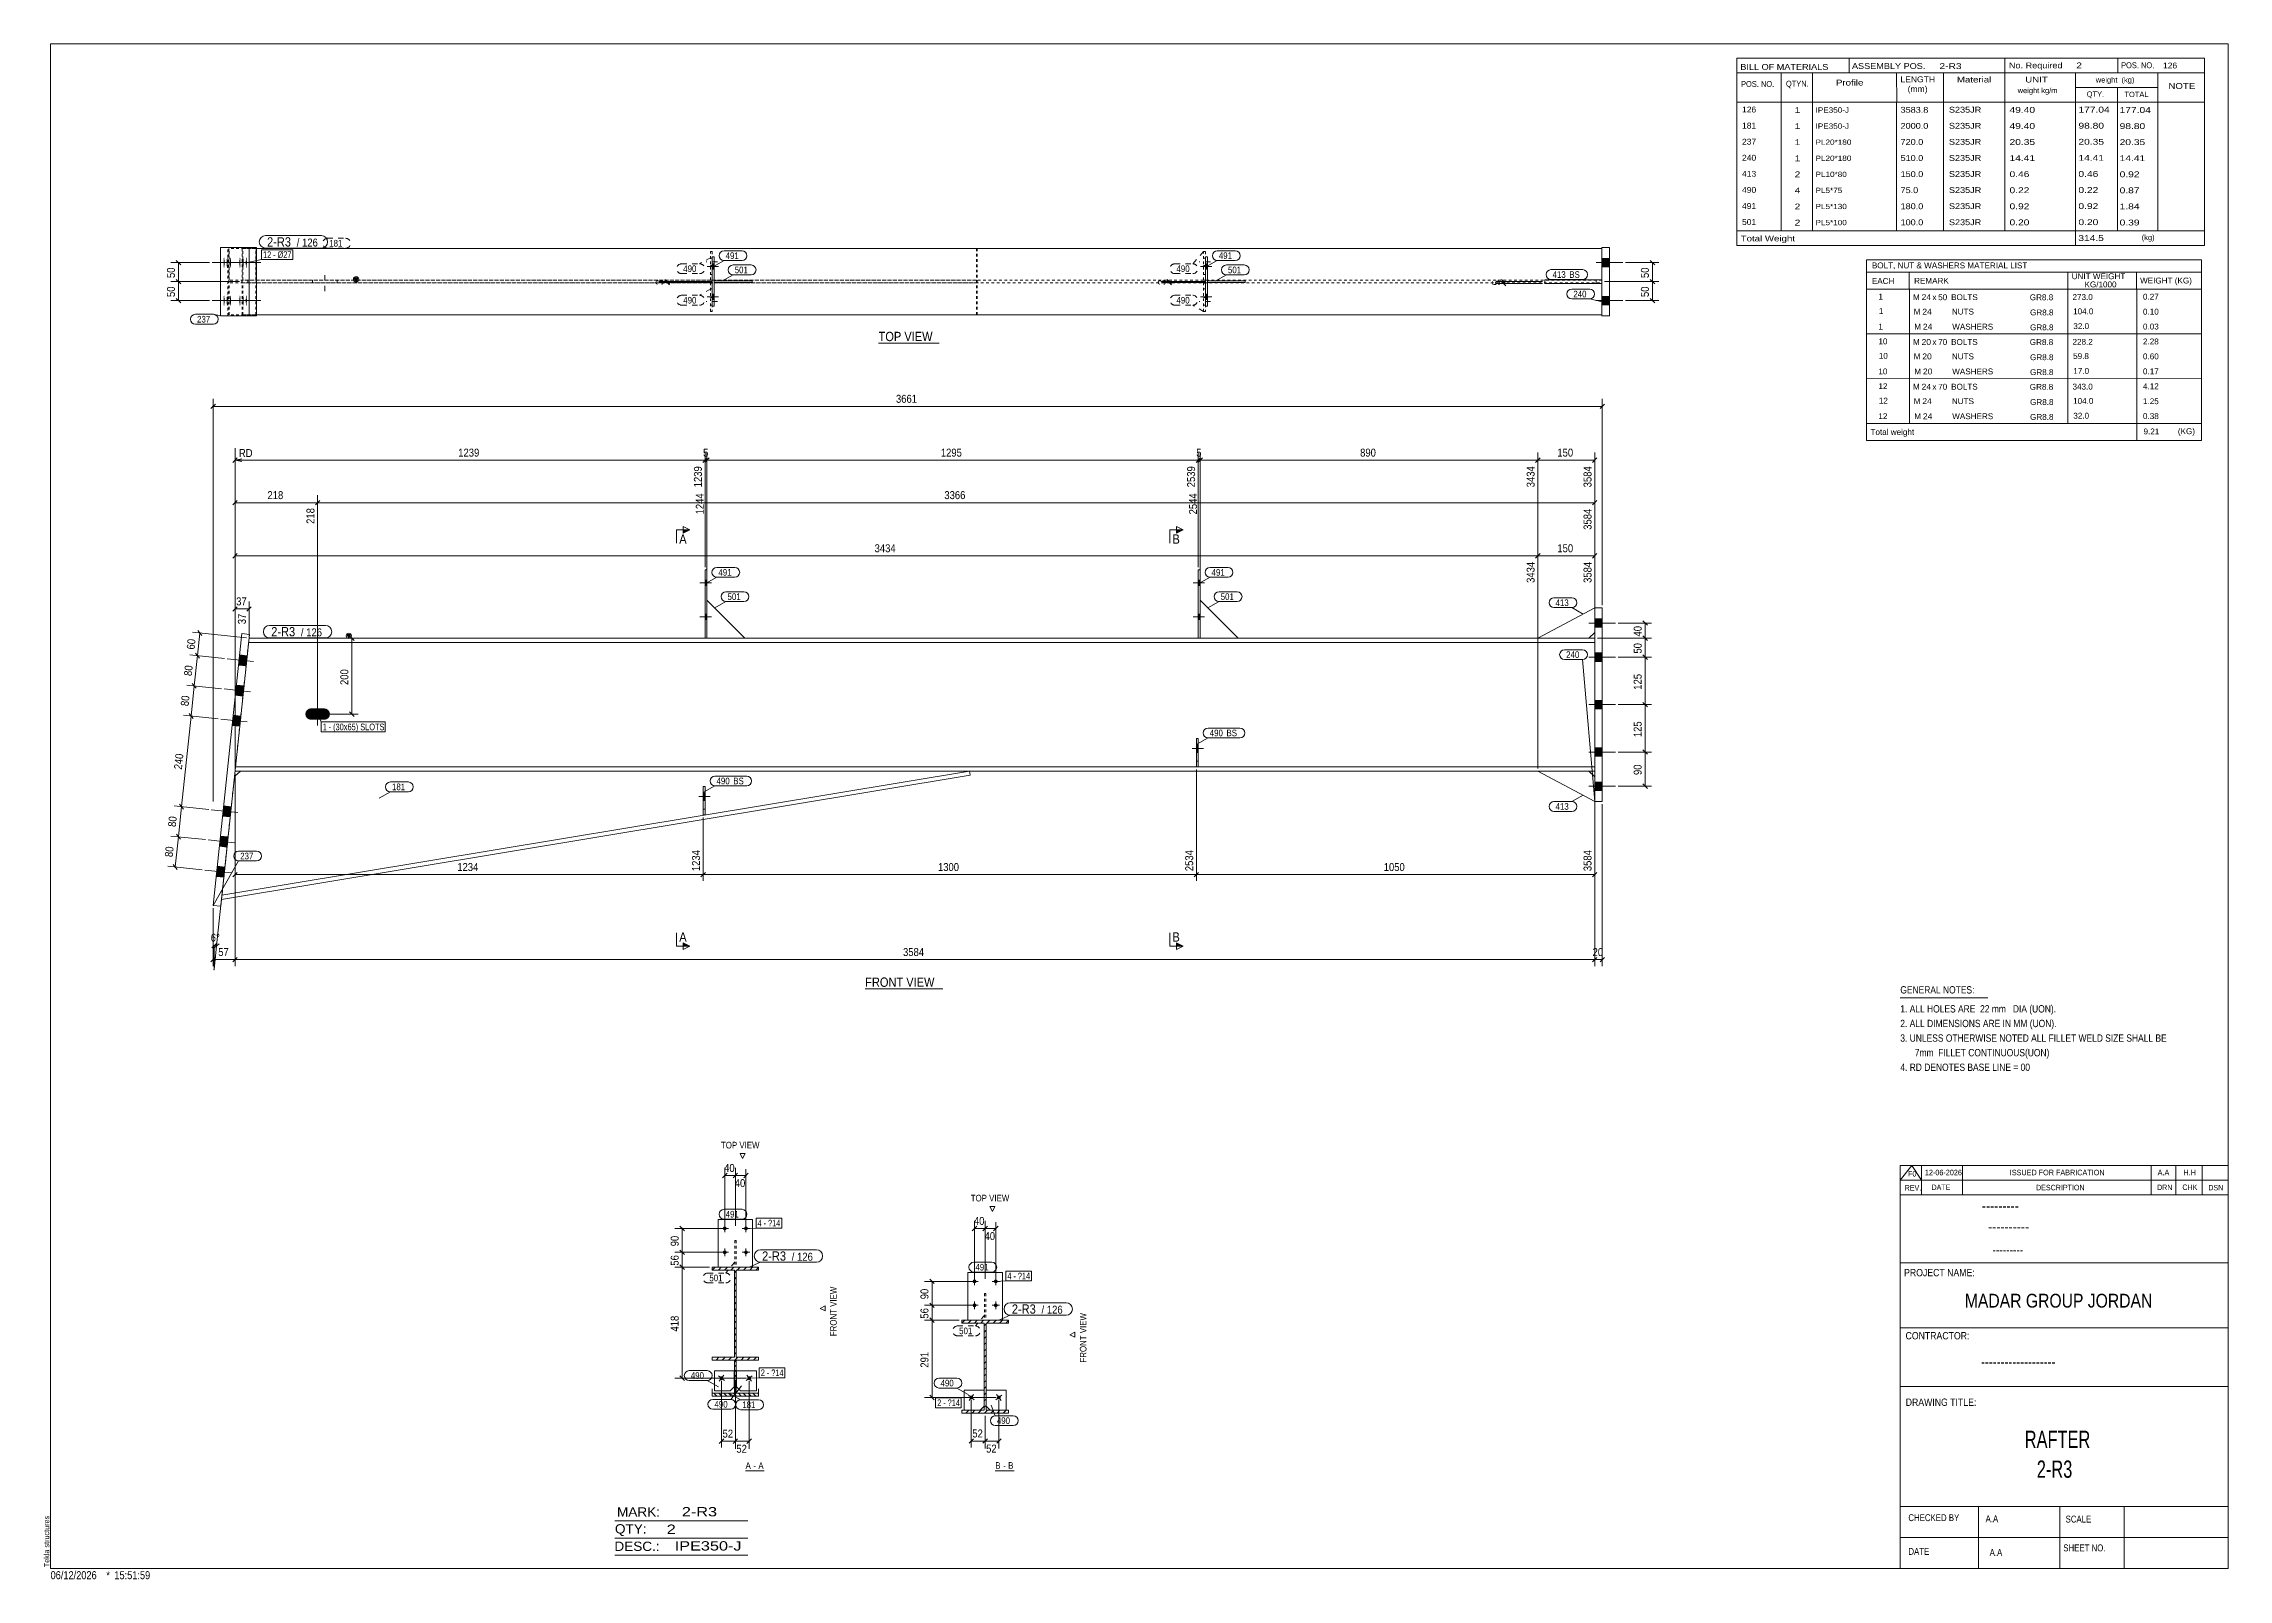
# Model space of a CAD drawing. Header units: millimetres. Extents: x 2 to 825, y 1 to 579.
import ezdxf

# ---------------------------------------------------------------- set-up
doc = ezdxf.new("R2010")
doc.units = ezdxf.units.MM
for name, pattern in [('XKITLINE00', [0]), ('XKITLINE01', [4, 1, -1, 1, -1]), ('XKITLINE02', [4, 2, -2])]:
    doc.linetypes.add(name, pattern=pattern)
for name, color, linetype, lineweight in [('Bolt', 3, 'Continuous', 0), ('BoltMark', 7, 'Continuous', 0), ('Dimensions', 7, 'Continuous', 0), ('DrawingSheet', 5, 'Continuous', 0), ('OtherObjectType', 7, 'Continuous', 0), ('Part', 2, 'Continuous', 0), ('PartMark', 7, 'Continuous', 0), ('Section', 6, 'Continuous', 0)]:
    doc.layers.add(name, color=color, linetype=linetype, lineweight=lineweight)
doc.styles.add('@ARIAL_UNICODE_MS_BOLD', font='ARIAL.TTF')
doc.styles.add('ARIAL', font='ARIAL.TTF')
doc.styles.add('ARIAL_NARROW', font='ARIALN.TTF')
doc.styles.add('COMIC_SANS_MS_BOLD', font='COMICBD.TTF')
doc.styles.add('SWIS721_EX_BT', font='ARIAL.TTF')
doc.styles.add('SWISSE', font='ARIAL.TTF')

# ---------------------------------------------------------------- blocks, each defined once
blk = doc.blocks.new('*A1')
at = {"layer": 'Part', "color": 7, "linetype": 'XKITLINE00', "lineweight": 0}
for p, q in [((348.14, 97.4), (349.24, 98.5)), ((348.14, 97.4), (348.14, 97.4)), ((350.5, 97.4), (351.6, 98.5)), ((352.85, 97.4), (353.95, 98.5)), ((355.21, 97.4), (356.31, 98.5)), ((356.54, 96.37), (357.24, 97.07)), ((356.54, 94.01), (357.24, 94.71)), ((356.54, 91.66), (357.24, 92.36)), ((357.57, 97.4), (358.67, 98.5)), ((359.92, 97.4), (361.02, 98.5)), ((362.28, 97.4), (363.38, 98.5)), ((364.64, 97.4), (365.64, 98.4)), ((356.54, 89.3), (357.24, 90)), ((356.54, 86.94), (357.24, 87.64)), ((356.54, 84.58), (357.24, 85.28)), ((356.54, 82.23), (357.24, 82.93)), ((356.54, 79.87), (357.24, 80.57)), ((356.54, 77.51), (357.24, 78.21)), ((356.54, 75.15), (357.24, 75.85)), ((356.54, 72.8), (357.24, 73.5)), ((356.54, 70.44), (357.24, 71.14)), ((356.54, 68.08), (357.24, 68.78)), ((356.54, 65.73), (357.24, 66.43)), ((348.14, 64.4), (348.34, 64.6)), ((349.6, 63.5), (350.7, 64.6)), ((351.96, 63.5), (353.06, 64.6)), ((354.31, 63.5), (355.41, 64.6)), ((356.67, 63.5), (357.77, 64.6)), ((359.03, 63.5), (360.13, 64.6)), ((361.38, 63.5), (362.48, 64.6)), ((363.74, 63.5), (364.84, 64.6))]:
    blk.add_line(p, q, dxfattribs=at)
blk = doc.blocks.new('*A2')
at = {"layer": 'Part', "color": 7, "linetype": 'XKITLINE00', "lineweight": 0}
for p, q in [((254.09, 117.34), (255.19, 118.44)), ((254.09, 117.34), (254.09, 117.34)), ((256.45, 117.34), (257.55, 118.44)), ((258.8, 117.34), (259.9, 118.44)), ((261.16, 117.34), (262.26, 118.44)), ((262.49, 116.31), (263.19, 117.01)), ((263.52, 117.34), (264.62, 118.44)), ((265.88, 117.34), (266.98, 118.44)), ((268.23, 117.34), (269.33, 118.44)), ((270.59, 117.34), (271.59, 118.34)), ((262.49, 113.95), (263.19, 114.65)), ((262.49, 111.59), (263.19, 112.29)), ((262.49, 109.24), (263.19, 109.94)), ((262.49, 106.88), (263.19, 107.58)), ((262.49, 104.52), (263.19, 105.22)), ((262.49, 102.16), (263.19, 102.86)), ((262.49, 99.81), (263.19, 100.51)), ((262.49, 97.45), (263.19, 98.15)), ((262.49, 95.09), (263.19, 95.79)), ((262.49, 92.73), (263.19, 93.43)), ((262.49, 90.38), (263.19, 91.08)), ((254.09, 84.34), (254.29, 84.54)), ((255.55, 83.44), (256.65, 84.54)), ((257.91, 83.44), (259.01, 84.54)), ((260.26, 83.44), (261.36, 84.54)), ((262.49, 88.02), (263.19, 88.72)), ((262.49, 85.66), (263.19, 86.36)), ((262.62, 83.44), (263.72, 84.54)), ((264.98, 83.44), (266.08, 84.54)), ((267.34, 83.44), (268.44, 84.54)), ((269.69, 83.44), (270.79, 84.54))]:
    blk.add_line(p, q, dxfattribs=at)
blk = doc.blocks.new('*A3')
at = {"layer": 'Part', "color": 7, "linetype": 'XKITLINE00', "lineweight": 0}
for p, q in [((263.19, 82.72), (262.49, 83.42)), ((263.19, 80.89), (262.49, 81.59)), ((263.19, 79.06), (262.49, 79.76)), ((263.19, 77.22), (262.49, 77.92)), ((263.19, 75.39), (262.49, 76.09)), ((263.19, 73.56), (262.49, 74.26)), ((255.01, 70.76), (254.81, 70.96)), ((255.92, 69.84), (255.01, 70.76)), ((257.75, 69.84), (256.64, 70.96)), ((259.58, 69.84), (258.47, 70.96)), ((261.41, 69.84), (260.3, 70.96)), ((263.25, 69.84), (262.13, 70.96)), ((263.19, 71.73), (262.49, 72.43)), ((265.08, 69.84), (263.96, 70.96)), ((266.91, 69.84), (265.79, 70.96)), ((268.74, 69.84), (267.62, 70.96)), ((270.57, 69.84), (269.46, 70.96)), ((271.59, 70.66), (271.29, 70.96))]:
    blk.add_line(p, q, dxfattribs=at)
blk = doc.blocks.new('*A4')
at = {"layer": 'Bolt'}
blk.add_hatch(color=3, dxfattribs=at).paths.add_polyline_path([(103.05, 324.5), (102.23, 324.67), (101.54, 325.13), (101.07, 325.83), (100.91, 326.65), (101.07, 327.47), (101.54, 328.16), (102.23, 328.63), (103.05, 328.79), (108.05, 328.79), (108.87, 328.63), (109.57, 328.16), (110.03, 327.47), (110.19, 326.65), (110.03, 325.83), (109.57, 325.13), (108.87, 324.67), (108.05, 324.5)], flags=17)
at = {"layer": 'Bolt', "color": 3, "linetype": 'XKITLINE00', "lineweight": 0}
for p, q in [((105.55, 330.93), (105.55, 322.36)), ((101.26, 326.65), (109.84, 326.65))]:
    blk.add_line(p, q, dxfattribs=at)
blk = doc.blocks.new('*A5')
at = {"layer": 'Bolt'}
for points in [[(589.27, 359.36), (586.42, 359.36), (586.42, 362.5), (589.27, 362.5)], [(589.27, 359.36), (586.42, 359.36), (586.42, 362.5), (589.27, 362.5)], [(589.27, 346.5), (586.42, 346.5), (586.42, 349.65), (589.27, 349.65)], [(589.27, 346.5), (586.42, 346.5), (586.42, 349.65), (589.27, 349.65)], [(589.27, 328.65), (586.42, 328.65), (586.42, 331.79), (589.27, 331.79)], [(589.27, 328.65), (586.42, 328.65), (586.42, 331.79), (589.27, 331.79)], [(589.27, 310.79), (586.42, 310.79), (586.42, 313.93), (589.27, 313.93)], [(589.27, 310.79), (586.42, 310.79), (586.42, 313.93), (589.27, 313.93)], [(589.27, 297.93), (586.42, 297.93), (586.42, 301.07), (589.27, 301.07)], [(589.27, 297.93), (586.42, 297.93), (586.42, 301.07), (589.27, 301.07)]]:
    blk.add_hatch(color=3, dxfattribs=at).paths.add_polyline_path(points, flags=17)
at = {"layer": 'Bolt', "color": 3, "linetype": 'XKITLINE00', "lineweight": 0}
for p, q in [((589.27, 362.5), (586.42, 362.5)), ((589.27, 362.5), (586.42, 362.5)), ((594.27, 360.93), (584.27, 360.93)), ((594.27, 360.93), (584.27, 360.93)), ((589.27, 359.36), (586.42, 359.36)), ((589.27, 359.36), (586.42, 359.36)), ((594.27, 348.07), (584.27, 348.07)), ((594.27, 348.07), (584.27, 348.07)), ((589.27, 349.65), (586.42, 349.65)), ((589.27, 349.65), (586.42, 349.65)), ((589.27, 346.5), (586.42, 346.5)), ((589.27, 346.5), (586.42, 346.5)), ((594.27, 330.22), (584.27, 330.22)), ((594.27, 330.22), (584.27, 330.22)), ((589.27, 331.79), (586.42, 331.79)), ((589.27, 331.79), (586.42, 331.79)), ((589.27, 328.65), (586.42, 328.65)), ((589.27, 328.65), (586.42, 328.65)), ((589.27, 313.93), (586.42, 313.93)), ((589.27, 313.93), (586.42, 313.93)), ((594.27, 312.36), (584.27, 312.36)), ((594.27, 312.36), (584.27, 312.36)), ((589.27, 310.79), (586.42, 310.79)), ((589.27, 310.79), (586.42, 310.79)), ((594.27, 299.5), (584.27, 299.5)), ((594.27, 299.5), (584.27, 299.5)), ((589.27, 301.07), (586.42, 301.07)), ((589.27, 301.07), (586.42, 301.07)), ((589.27, 297.93), (586.42, 297.93)), ((589.27, 297.93), (586.42, 297.93))]:
    blk.add_line(p, q, dxfattribs=at)
blk = doc.blocks.new('*A6')
at = {"layer": 'Bolt', "color": 3, "linetype": 'XKITLINE02', "lineweight": 0}
for p, q in [((251.43, 296.97), (250.72, 296.97)), ((253.36, 295.57), (249.08, 295.57)), ((251.43, 294.16), (250.72, 294.16))]:
    blk.add_line(p, q, dxfattribs=at)
blk = doc.blocks.new('*A7')
at = {"layer": 'Bolt'}
blk.add_hatch(color=3, dxfattribs=at).paths.add_polyline_path([(251.43, 294.16), (250.72, 294.16), (250.72, 296.97), (251.43, 296.97)], flags=17)
at = {"layer": 'Bolt', "color": 3, "linetype": 'XKITLINE00', "lineweight": 0}
for p, q in [((251.43, 296.97), (250.72, 296.97)), ((253.36, 295.57), (249.08, 295.57)), ((251.43, 294.16), (250.72, 294.16))]:
    blk.add_line(p, q, dxfattribs=at)
blk = doc.blocks.new('*A8')
at = {"layer": 'Bolt'}
for points in [[(251.43, 377.07), (252.15, 377.07), (252.15, 375.07), (251.43, 375.07)], [(251.43, 377.07), (252.15, 377.07), (252.15, 375.07), (251.43, 375.07)], [(251.43, 364.22), (252.15, 364.22), (252.15, 362.22), (251.43, 362.22)], [(251.43, 364.22), (252.15, 364.22), (252.15, 362.22), (251.43, 362.22)]]:
    blk.add_hatch(color=3, dxfattribs=at).paths.add_polyline_path(points, flags=17)
at = {"layer": 'Bolt', "color": 3, "linetype": 'XKITLINE00', "lineweight": 0}
for p, q in [((253.8, 376.07), (249.52, 376.07)), ((253.8, 376.07), (249.52, 376.07)), ((252.15, 377.07), (251.43, 377.07)), ((252.15, 377.07), (251.43, 377.07)), ((252.15, 375.07), (251.43, 375.07)), ((252.15, 375.07), (251.43, 375.07)), ((253.8, 363.22), (249.52, 363.22)), ((253.8, 363.22), (249.52, 363.22)), ((252.15, 364.22), (251.43, 364.22)), ((252.15, 364.22), (251.43, 364.22)), ((252.15, 362.22), (251.43, 362.22)), ((252.15, 362.22), (251.43, 362.22))]:
    blk.add_line(p, q, dxfattribs=at)
blk = doc.blocks.new('*A9')
at = {"layer": 'Bolt', "color": 3, "linetype": 'XKITLINE02', "lineweight": 0}
for p, q in [((439.08, 313.65), (434.79, 313.65)), ((437.15, 315.05), (436.43, 315.05)), ((437.15, 312.24), (436.43, 312.24))]:
    blk.add_line(p, q, dxfattribs=at)
blk = doc.blocks.new('*A10')
at = {"layer": 'Bolt'}
blk.add_hatch(color=3, dxfattribs=at).paths.add_polyline_path([(437.15, 312.24), (436.43, 312.24), (436.43, 315.05), (437.15, 315.05)], flags=17)
at = {"layer": 'Bolt', "color": 3, "linetype": 'XKITLINE00', "lineweight": 0}
for p, q in [((439.08, 313.65), (434.79, 313.65)), ((437.15, 315.05), (436.43, 315.05)), ((437.15, 312.24), (436.43, 312.24))]:
    blk.add_line(p, q, dxfattribs=at)
blk = doc.blocks.new('*A11')
at = {"layer": 'Bolt'}
for points in [[(437.15, 377.07), (437.86, 377.07), (437.86, 375.07), (437.15, 375.07)], [(437.15, 377.07), (437.86, 377.07), (437.86, 375.07), (437.15, 375.07)], [(437.15, 364.22), (437.86, 364.22), (437.86, 362.22), (437.15, 362.22)], [(437.15, 364.22), (437.86, 364.22), (437.86, 362.22), (437.15, 362.22)]]:
    blk.add_hatch(color=3, dxfattribs=at).paths.add_polyline_path(points, flags=17)
at = {"layer": 'Bolt', "color": 3, "linetype": 'XKITLINE00', "lineweight": 0}
for p, q in [((439.52, 376.07), (435.23, 376.07)), ((439.52, 376.07), (435.23, 376.07)), ((437.86, 377.07), (437.15, 377.07)), ((437.86, 377.07), (437.15, 377.07)), ((437.86, 375.07), (437.15, 375.07)), ((437.86, 375.07), (437.15, 375.07)), ((439.52, 363.22), (435.23, 363.22)), ((439.52, 363.22), (435.23, 363.22)), ((437.86, 364.22), (437.15, 364.22)), ((437.86, 364.22), (437.15, 364.22)), ((437.86, 362.22), (437.15, 362.22)), ((437.86, 362.22), (437.15, 362.22))]:
    blk.add_line(p, q, dxfattribs=at)
blk = doc.blocks.new('*A12')
at = {"layer": 'Bolt'}
for points in [[(78.62, 344.78), (75.78, 345.08), (76.18, 348.91), (79.02, 348.61)], [(78.62, 344.78), (75.78, 345.08), (76.18, 348.91), (79.02, 348.61)], [(77.42, 333.41), (74.58, 333.71), (74.98, 337.55), (77.82, 337.25)], [(77.42, 333.41), (74.58, 333.71), (74.98, 337.55), (77.82, 337.25)], [(76.22, 322.04), (73.38, 322.34), (73.78, 326.18), (76.63, 325.88)], [(76.22, 322.04), (73.38, 322.34), (73.78, 326.18), (76.63, 325.88)], [(72.62, 287.95), (69.78, 288.25), (70.19, 292.08), (73.03, 291.78)], [(72.62, 287.95), (69.78, 288.25), (70.19, 292.08), (73.03, 291.78)], [(71.43, 276.58), (68.58, 276.88), (68.99, 280.72), (71.83, 280.42)], [(71.43, 276.58), (68.58, 276.88), (68.99, 280.72), (71.83, 280.42)], [(70.23, 265.22), (67.39, 265.52), (67.79, 269.35), (70.63, 269.05)], [(70.23, 265.22), (67.39, 265.52), (67.79, 269.35), (70.63, 269.05)]]:
    blk.add_hatch(color=3, dxfattribs=at).paths.add_polyline_path(points, flags=17)
at = {"layer": 'Bolt', "color": 3, "linetype": 'XKITLINE00', "lineweight": 0}
for p, q in [((71.5, 347.47), (81.45, 346.42)), ((71.5, 347.47), (81.45, 346.42)), ((76.18, 348.91), (79.02, 348.61)), ((76.18, 348.91), (79.02, 348.61)), ((74.98, 337.55), (77.82, 337.25)), ((74.98, 337.55), (77.82, 337.25)), ((75.78, 345.08), (78.62, 344.78)), ((75.78, 345.08), (78.62, 344.78)), ((70.31, 336.1), (80.25, 335.05)), ((70.31, 336.1), (80.25, 335.05)), ((74.58, 333.71), (77.42, 333.41)), ((74.58, 333.71), (77.42, 333.41)), ((69.11, 324.73), (79.05, 323.69)), ((69.11, 324.73), (79.05, 323.69)), ((73.38, 322.34), (76.22, 322.04)), ((73.38, 322.34), (76.22, 322.04)), ((73.78, 326.18), (76.63, 325.88)), ((73.78, 326.18), (76.63, 325.88)), ((65.51, 290.64), (75.46, 289.59)), ((65.51, 290.64), (75.46, 289.59)), ((69.78, 288.25), (72.62, 287.95)), ((69.78, 288.25), (72.62, 287.95)), ((70.19, 292.08), (73.03, 291.78)), ((70.19, 292.08), (73.03, 291.78)), ((68.99, 280.72), (71.83, 280.42)), ((68.99, 280.72), (71.83, 280.42)), ((64.31, 279.27), (74.26, 278.22)), ((64.31, 279.27), (74.26, 278.22)), ((68.58, 276.88), (71.43, 276.58)), ((68.58, 276.88), (71.43, 276.58)), ((63.11, 267.91), (73.06, 266.86)), ((63.11, 267.91), (73.06, 266.86)), ((67.39, 265.52), (70.23, 265.22)), ((67.39, 265.52), (70.23, 265.22)), ((67.79, 269.35), (70.63, 269.05)), ((67.79, 269.35), (70.63, 269.05))]:
    blk.add_line(p, q, dxfattribs=at)
blk = doc.blocks.new('*A13')
at = {"layer": 'Part'}
blk.add_hatch(color=2, dxfattribs=at).paths.add_polyline_path([(116.5, 356.62), (118.1, 356.62), (117.3, 355.22)], flags=17)
at = {"layer": 'Part', "color": 7, "linetype": 'XKITLINE01', "lineweight": 0}
for p, q in [((79.72, 355.22), (74.45, 305.22)), ((586.42, 305.22), (586.42, 355.22))]:
    blk.add_line(p, q, dxfattribs=at)
at = {"layer": 'Part', "color": 2, "linetype": 'XKITLINE00', "lineweight": 0}
for p, q in [((586.42, 355.22), (79.72, 355.22)), ((117.3, 355.22), (116.5, 356.62)), ((116.5, 356.62), (118.1, 356.62)), ((118.1, 356.62), (117.3, 355.22)), ((586.42, 353.65), (79.55, 353.65)), ((74.45, 305.22), (586.42, 305.22)), ((586.42, 306.79), (74.61, 306.79))]:
    blk.add_line(p, q, dxfattribs=at)
blk.add_circle((117.3, 356.12), 1, dxfattribs=at)
blk = doc.blocks.new('*A14')
at = {"layer": 'Part', "color": 2, "linetype": 'XKITLINE00', "lineweight": 0}
for p, q in [((586.42, 366.65), (564.99, 355.22)), ((584.27, 355.22), (586.42, 357.36))]:
    blk.add_line(p, q, dxfattribs=at)
at = {"layer": 'Part', "color": 7, "linetype": 'XKITLINE01', "lineweight": 0}
for p, q in [((586.42, 366.65), (586.42, 357.36)), ((564.99, 355.22), (584.27, 355.22))]:
    blk.add_line(p, q, dxfattribs=at)
blk = doc.blocks.new('*A15')
at = {"layer": 'Part', "color": 2, "linetype": 'XKITLINE00', "lineweight": 0}
for p, q in [((564.99, 305.22), (586.42, 293.79)), ((584.27, 305.22), (586.42, 303.07))]:
    blk.add_line(p, q, dxfattribs=at)
at = {"layer": 'Part', "color": 7, "linetype": 'XKITLINE01', "lineweight": 0}
for p, q in [((584.27, 305.22), (564.99, 305.22)), ((586.42, 303.07), (586.42, 293.79))]:
    blk.add_line(p, q, dxfattribs=at)
blk = doc.blocks.new('*A16')
at = {"layer": 'Part', "color": 2, "linetype": 'XKITLINE00', "lineweight": 0}
for p, q in [((586.42, 366.65), (586.42, 293.79)), ((589.27, 366.65), (586.42, 366.65)), ((589.27, 366.65), (589.27, 293.79)), ((586.42, 293.79), (589.27, 293.79))]:
    blk.add_line(p, q, dxfattribs=at)
blk = doc.blocks.new('*A17')
at = {"layer": 'Part', "color": 7, "linetype": 'XKITLINE01', "lineweight": 0}
for p, q in [((250.72, 299.42), (250.72, 288.71)), ((251.43, 299.42), (250.72, 299.42)), ((251.43, 288.71), (251.43, 299.42)), ((250.72, 290.85), (251.43, 290.85)), ((250.72, 288.71), (251.43, 288.71))]:
    blk.add_line(p, q, dxfattribs=at)
blk = doc.blocks.new('*A18')
at = {"layer": 'Part', "color": 2, "linetype": 'XKITLINE00', "lineweight": 0}
for p, q in [((250.72, 288.71), (250.72, 299.42)), ((250.72, 299.42), (251.43, 299.42)), ((251.43, 299.42), (251.43, 288.71)), ((251.43, 288.71), (250.72, 288.71))]:
    blk.add_line(p, q, dxfattribs=at)
at = {"layer": 'Part', "color": 7, "linetype": 'XKITLINE01', "lineweight": 0}
blk.add_line((250.72, 290.85), (251.43, 290.85), dxfattribs=at)
blk = doc.blocks.new('*A19')
at = {"layer": 'Part', "color": 2, "linetype": 'XKITLINE00', "lineweight": 0}
blk.add_line((266.43, 355.22), (252.15, 369.5), dxfattribs=at)
at = {"layer": 'Part', "color": 7, "linetype": 'XKITLINE01', "lineweight": 0}
for p, q in [((252.15, 369.5), (252.15, 355.22)), ((252.15, 355.22), (266.43, 355.22))]:
    blk.add_line(p, q, dxfattribs=at)
blk = doc.blocks.new('*A20')
at = {"layer": 'Part', "color": 2, "linetype": 'XKITLINE00', "lineweight": 0}
for p, q in [((252.15, 380.93), (251.43, 380.93)), ((251.43, 380.93), (251.43, 355.22)), ((252.15, 355.22), (252.15, 380.93))]:
    blk.add_line(p, q, dxfattribs=at)
at = {"layer": 'Part', "color": 7, "linetype": 'XKITLINE01', "lineweight": 0}
blk.add_line((251.43, 355.22), (252.15, 355.22), dxfattribs=at)
blk = doc.blocks.new('*A21')
at = {"layer": 'Part', "color": 7, "linetype": 'XKITLINE01', "lineweight": 0}
for p, q in [((436.43, 317.5), (436.43, 306.79)), ((437.15, 317.5), (436.43, 317.5)), ((437.15, 306.79), (437.15, 317.5)), ((436.43, 308.93), (437.15, 308.93)), ((436.43, 306.79), (437.15, 306.79))]:
    blk.add_line(p, q, dxfattribs=at)
blk = doc.blocks.new('*A22')
at = {"layer": 'Part', "color": 2, "linetype": 'XKITLINE00', "lineweight": 0}
for p, q in [((436.43, 306.79), (436.43, 317.5)), ((436.43, 317.5), (437.15, 317.5)), ((437.15, 317.5), (437.15, 306.79))]:
    blk.add_line(p, q, dxfattribs=at)
at = {"layer": 'Part', "color": 7, "linetype": 'XKITLINE01', "lineweight": 0}
for p, q in [((436.43, 308.93), (437.15, 308.93)), ((437.15, 306.79), (436.43, 306.79))]:
    blk.add_line(p, q, dxfattribs=at)
blk = doc.blocks.new('*A23')
at = {"layer": 'Part', "color": 2, "linetype": 'XKITLINE00', "lineweight": 0}
blk.add_line((452.15, 355.22), (437.86, 369.5), dxfattribs=at)
at = {"layer": 'Part', "color": 7, "linetype": 'XKITLINE01', "lineweight": 0}
for p, q in [((437.86, 369.5), (437.86, 355.22)), ((437.86, 355.22), (452.15, 355.22))]:
    blk.add_line(p, q, dxfattribs=at)
blk = doc.blocks.new('*A24')
at = {"layer": 'Part', "color": 2, "linetype": 'XKITLINE00', "lineweight": 0}
for p, q in [((437.86, 380.93), (437.15, 380.93)), ((437.15, 380.93), (437.15, 355.22)), ((437.86, 355.22), (437.86, 380.93))]:
    blk.add_line(p, q, dxfattribs=at)
at = {"layer": 'Part', "color": 7, "linetype": 'XKITLINE01', "lineweight": 0}
blk.add_line((437.15, 355.22), (437.86, 355.22), dxfattribs=at)
blk = doc.blocks.new('*A25')
at = {"layer": 'Part', "color": 2, "linetype": 'XKITLINE00', "lineweight": 0}
for p, q in [((66.24, 254.65), (77.03, 356.94)), ((79.87, 356.64), (69.08, 254.35)), ((79.87, 356.64), (77.03, 356.94)), ((69.08, 254.35), (66.24, 254.65))]:
    blk.add_line(p, q, dxfattribs=at)
blk = doc.blocks.new('*A26')
at = {"layer": 'Part', "color": 2, "linetype": 'XKITLINE00', "lineweight": 0}
for p, q in [((69.52, 258.54), (350.96, 305.22)), ((74.23, 303.14), (76.53, 305.22)), ((350.96, 305.22), (351.22, 303.67)), ((351.22, 303.67), (69.35, 256.91))]:
    blk.add_line(p, q, dxfattribs=at)
at = {"layer": 'Part', "color": 7, "linetype": 'XKITLINE01', "lineweight": 0}
for p, q in [((76.53, 305.22), (350.96, 305.22)), ((69.35, 256.91), (74.23, 303.14))]:
    blk.add_line(p, q, dxfattribs=at)
blk = doc.blocks.new('*A27')
at = {"layer": 'Bolt', "color": 3, "linetype": 'XKITLINE02', "lineweight": 0}
for p, q in [((103.62, 488.94), (103.62, 489.94)), ((108.26, 485.87), (108.26, 493.01)), ((112.91, 488.94), (112.91, 489.94))]:
    blk.add_line(p, q, dxfattribs=at)
blk = doc.blocks.new('*A28')
at = {"layer": 'Bolt'}
for points in [[(591.99, 495.01), (589.13, 495.01), (589.13, 498.15), (591.99, 498.15)], [(591.99, 495.01), (589.13, 495.01), (589.13, 498.15), (591.99, 498.15)], [(591.99, 495.01), (589.13, 495.01), (589.13, 498.15), (591.99, 498.15)], [(591.99, 495.01), (589.13, 495.01), (589.13, 498.15), (591.99, 498.15)], [(591.99, 495.01), (589.13, 495.01), (589.13, 498.15), (591.99, 498.15)], [(591.99, 480.72), (589.13, 480.72), (589.13, 483.87), (591.99, 483.87)], [(591.99, 480.72), (589.13, 480.72), (589.13, 483.87), (591.99, 483.87)], [(591.99, 480.72), (589.13, 480.72), (589.13, 483.87), (591.99, 483.87)], [(591.99, 480.72), (589.13, 480.72), (589.13, 483.87), (591.99, 483.87)], [(591.99, 480.72), (589.13, 480.72), (589.13, 483.87), (591.99, 483.87)]]:
    blk.add_hatch(color=3, dxfattribs=at).paths.add_polyline_path(points, flags=17)
at = {"layer": 'Bolt', "color": 3, "linetype": 'XKITLINE00', "lineweight": 0}
for p, q in [((596.99, 496.58), (586.99, 496.58)), ((596.99, 496.58), (586.99, 496.58)), ((596.99, 496.58), (586.99, 496.58)), ((596.99, 496.58), (586.99, 496.58)), ((596.99, 496.58), (586.99, 496.58)), ((591.99, 498.15), (589.13, 498.15)), ((591.99, 498.15), (589.13, 498.15)), ((591.99, 498.15), (589.13, 498.15)), ((591.99, 498.15), (589.13, 498.15)), ((591.99, 498.15), (589.13, 498.15)), ((591.99, 495.01), (589.13, 495.01)), ((591.99, 495.01), (589.13, 495.01)), ((591.99, 495.01), (589.13, 495.01)), ((591.99, 495.01), (589.13, 495.01)), ((591.99, 495.01), (589.13, 495.01)), ((596.99, 482.3), (586.99, 482.3)), ((596.99, 482.3), (586.99, 482.3)), ((596.99, 482.3), (586.99, 482.3)), ((596.99, 482.3), (586.99, 482.3)), ((596.99, 482.3), (586.99, 482.3)), ((591.99, 483.87), (589.13, 483.87)), ((591.99, 483.87), (589.13, 483.87)), ((591.99, 483.87), (589.13, 483.87)), ((591.99, 483.87), (589.13, 483.87)), ((591.99, 483.87), (589.13, 483.87)), ((591.99, 480.72), (589.13, 480.72)), ((591.99, 480.72), (589.13, 480.72)), ((591.99, 480.72), (589.13, 480.72)), ((591.99, 480.72), (589.13, 480.72)), ((591.99, 480.72), (589.13, 480.72))]:
    blk.add_line(p, q, dxfattribs=at)
blk = doc.blocks.new('*A29')
at = {"layer": 'Bolt', "color": 3, "linetype": 'XKITLINE02', "lineweight": 0}
for p, q in [((256.07, 496.87), (251.79, 496.87)), ((254.15, 498.27), (253.43, 498.27)), ((254.15, 495.46), (253.43, 495.46))]:
    blk.add_line(p, q, dxfattribs=at)
blk = doc.blocks.new('*A30')
at = {"layer": 'Bolt', "color": 3, "linetype": 'XKITLINE02', "lineweight": 0}
for p, q in [((256.07, 482.01), (251.79, 482.01)), ((254.15, 483.41), (253.43, 483.41)), ((254.15, 480.61), (253.43, 480.61))]:
    blk.add_line(p, q, dxfattribs=at)
blk = doc.blocks.new('*A31')
at = {"layer": 'Bolt'}
for points in [[(254.15, 496.15), (254.86, 496.15), (254.86, 494.15), (254.15, 494.15)], [(254.15, 496.15), (254.86, 496.15), (254.86, 494.15), (254.15, 494.15)], [(254.15, 484.72), (254.86, 484.72), (254.86, 482.72), (254.15, 482.72)], [(254.15, 484.72), (254.86, 484.72), (254.86, 482.72), (254.15, 482.72)]]:
    blk.add_hatch(color=3, dxfattribs=at).paths.add_polyline_path(points, flags=17)
at = {"layer": 'Bolt', "color": 3, "linetype": 'XKITLINE00', "lineweight": 0}
for p, q in [((256.52, 495.15), (252.23, 495.15)), ((256.52, 495.15), (252.23, 495.15)), ((254.86, 496.15), (254.15, 496.15)), ((254.86, 496.15), (254.15, 496.15)), ((254.86, 494.15), (254.15, 494.15)), ((254.86, 494.15), (254.15, 494.15)), ((256.52, 483.72), (252.23, 483.72)), ((256.52, 483.72), (252.23, 483.72)), ((254.86, 484.72), (254.15, 484.72)), ((254.86, 484.72), (254.15, 484.72)), ((254.86, 482.72), (254.15, 482.72)), ((254.86, 482.72), (254.15, 482.72))]:
    blk.add_line(p, q, dxfattribs=at)
blk = doc.blocks.new('*A32')
at = {"layer": 'Bolt', "color": 3, "linetype": 'XKITLINE02', "lineweight": 0}
for p, q in [((441.79, 496.87), (437.5, 496.87)), ((439.86, 498.27), (439.15, 498.27)), ((439.86, 495.46), (439.15, 495.46))]:
    blk.add_line(p, q, dxfattribs=at)
blk = doc.blocks.new('*A33')
at = {"layer": 'Bolt', "color": 3, "linetype": 'XKITLINE02', "lineweight": 0}
for p, q in [((441.79, 482.01), (437.5, 482.01)), ((439.86, 483.41), (439.15, 483.41)), ((439.86, 480.61), (439.15, 480.61))]:
    blk.add_line(p, q, dxfattribs=at)
blk = doc.blocks.new('*A34')
at = {"layer": 'Bolt'}
for points in [[(439.86, 496.15), (440.57, 496.15), (440.57, 494.15), (439.86, 494.15)], [(439.86, 496.15), (440.57, 496.15), (440.57, 494.15), (439.86, 494.15)], [(439.86, 484.72), (440.57, 484.72), (440.57, 482.72), (439.86, 482.72)], [(439.86, 484.72), (440.57, 484.72), (440.57, 482.72), (439.86, 482.72)]]:
    blk.add_hatch(color=3, dxfattribs=at).paths.add_polyline_path(points, flags=17)
at = {"layer": 'Bolt', "color": 3, "linetype": 'XKITLINE00', "lineweight": 0}
for p, q in [((442.23, 495.15), (437.95, 495.15)), ((442.23, 495.15), (437.95, 495.15)), ((440.57, 496.15), (439.86, 496.15)), ((440.57, 496.15), (439.86, 496.15)), ((440.57, 494.15), (439.86, 494.15)), ((440.57, 494.15), (439.86, 494.15)), ((442.23, 483.72), (437.95, 483.72)), ((442.23, 483.72), (437.95, 483.72)), ((440.57, 484.72), (439.86, 484.72)), ((440.57, 484.72), (439.86, 484.72)), ((440.57, 482.72), (439.86, 482.72)), ((440.57, 482.72), (439.86, 482.72))]:
    blk.add_line(p, q, dxfattribs=at)
blk = doc.blocks.new('*A35')
at = {"layer": 'Bolt'}
for points in [[(70.5, 496.53), (70.5, 496.49), (70.5, 496.44), (70.5, 496.39), (70.5, 496.35), (70.5, 496.3), (70.5, 496.25), (70.5, 496.2), (70.5, 496.16), (70.5, 496.11), (70.5, 496.07), (70.49, 496.02), (70.49, 495.98), (70.49, 495.93), (70.49, 495.89), (70.49, 495.84), (70.49, 495.8), (70.48, 495.76), (70.48, 495.71), (70.48, 495.67), (70.48, 495.63), (70.47, 495.59), (70.47, 495.55), (70.47, 495.51), (70.47, 495.47), (70.46, 495.43), (70.46, 495.39), (70.46, 495.36), (70.45, 495.32), (70.45, 495.29), (70.45, 495.25), (70.44, 495.22), (70.44, 495.18), (70.44, 495.15), (70.43, 495.12), (70.43, 495.09), (70.43, 495.06), (70.42, 495.03), (70.42, 495), (70.41, 494.98), (70.41, 494.95), (70.41, 494.93), (70.4, 494.9), (70.4, 494.88), (70.39, 494.86), (70.39, 494.84), (70.38, 494.82), (70.38, 494.8), (70.37, 494.78), (70.37, 494.77), (70.36, 494.75), (70.36, 494.74), (70.36, 494.72), (70.35, 494.71), (70.35, 494.7), (70.34, 494.69), (70.34, 494.68), (70.33, 494.67), (70.33, 494.67), (70.32, 494.66), (70.32, 494.66), (70.31, 494.65), (70.31, 494.65), (70.3, 494.65), (70.3, 494.65), (70.29, 494.65), (70.29, 494.66), (70.28, 494.66), (70.28, 494.67), (70.27, 494.67), (70.27, 494.68), (70.26, 494.69), (70.26, 494.7), (70.25, 494.71), (70.25, 494.72), (70.24, 494.74), (70.24, 494.75), (70.23, 494.77), (70.23, 494.78), (70.22, 494.8), (70.22, 494.82), (70.21, 494.84), (70.21, 494.86), (70.21, 494.88), (70.2, 494.9), (70.2, 494.93), (70.19, 494.95), (70.19, 494.98), (70.18, 495), (70.18, 495.03), (70.18, 495.06), (70.17, 495.09), (70.17, 495.12), (70.17, 495.15), (70.16, 495.18), (70.16, 495.22), (70.15, 495.25), (70.15, 495.29), (70.15, 495.32), (70.14, 495.36), (70.14, 495.39), (70.14, 495.43), (70.14, 495.47), (70.13, 495.51), (70.13, 495.55), (70.13, 495.59), (70.13, 495.63), (70.12, 495.67), (70.12, 495.71), (70.12, 495.76), (70.12, 495.8), (70.11, 495.84), (70.11, 495.89), (70.11, 495.93), (70.11, 495.98), (70.11, 496.02), (70.11, 496.07), (70.1, 496.11), (70.1, 496.16), (70.1, 496.2), (70.1, 496.25), (70.1, 496.3), (70.1, 496.35), (70.1, 496.39), (70.1, 496.44), (70.1, 496.49), (70.1, 496.53), (70.1, 496.58), (70.1, 496.63), (70.1, 496.68), (70.1, 496.72), (70.1, 496.77), (70.1, 496.82), (70.1, 496.86), (70.1, 496.91), (70.1, 496.96), (70.1, 497), (70.1, 497.05), (70.11, 497.1), (70.11, 497.14), (70.11, 497.19), (70.11, 497.23), (70.11, 497.28), (70.11, 497.32), (70.12, 497.36), (70.12, 497.41), (70.12, 497.45), (70.12, 497.49), (70.13, 497.53), (70.13, 497.57), (70.13, 497.61), (70.13, 497.65), (70.14, 497.69), (70.14, 497.73), (70.14, 497.77), (70.14, 497.8), (70.15, 497.84), (70.15, 497.88), (70.15, 497.91), (70.16, 497.94), (70.16, 497.98), (70.17, 498.01), (70.17, 498.04), (70.17, 498.07), (70.18, 498.1), (70.18, 498.13), (70.18, 498.16), (70.19, 498.18), (70.19, 498.21), (70.2, 498.24), (70.2, 498.26), (70.21, 498.28), (70.21, 498.3), (70.21, 498.32), (70.22, 498.34), (70.22, 498.36), (70.23, 498.38), (70.23, 498.4), (70.24, 498.41), (70.24, 498.43), (70.25, 498.44), (70.25, 498.45), (70.26, 498.46), (70.26, 498.47), (70.27, 498.48), (70.27, 498.49), (70.28, 498.5), (70.28, 498.5), (70.29, 498.5), (70.29, 498.51), (70.3, 498.51), (70.3, 498.51), (70.31, 498.51), (70.31, 498.51), (70.32, 498.5), (70.32, 498.5), (70.33, 498.5), (70.33, 498.49), (70.34, 498.48), (70.34, 498.47), (70.35, 498.46), (70.35, 498.45), (70.36, 498.44), (70.36, 498.43), (70.36, 498.41), (70.37, 498.4), (70.37, 498.38), (70.38, 498.36), (70.38, 498.34), (70.39, 498.32), (70.39, 498.3), (70.4, 498.28), (70.4, 498.26), (70.41, 498.24), (70.41, 498.21), (70.41, 498.18), (70.42, 498.16), (70.42, 498.13), (70.43, 498.1), (70.43, 498.07), (70.43, 498.04), (70.44, 498.01), (70.44, 497.98), (70.44, 497.94), (70.45, 497.91), (70.45, 497.88), (70.45, 497.84), (70.46, 497.8), (70.46, 497.77), (70.46, 497.73), (70.47, 497.69), (70.47, 497.65), (70.47, 497.61), (70.47, 497.57), (70.48, 497.53), (70.48, 497.49), (70.48, 497.45), (70.48, 497.41), (70.49, 497.36), (70.49, 497.32), (70.49, 497.28), (70.49, 497.23), (70.49, 497.19), (70.49, 497.14), (70.5, 497.1), (70.5, 497.05), (70.5, 497), (70.5, 496.96), (70.5, 496.91), (70.5, 496.86), (70.5, 496.82), (70.5, 496.77), (70.5, 496.72), (70.5, 496.68), (70.5, 496.63), (70.5, 496.58)], [(71.7, 496.53), (71.7, 496.49), (71.7, 496.44), (71.7, 496.39), (71.7, 496.35), (71.7, 496.3), (71.7, 496.25), (71.7, 496.2), (71.7, 496.16), (71.7, 496.11), (71.69, 496.07), (71.69, 496.02), (71.69, 495.98), (71.69, 495.93), (71.69, 495.89), (71.69, 495.84), (71.68, 495.8), (71.68, 495.76), (71.68, 495.71), (71.68, 495.67), (71.68, 495.63), (71.67, 495.59), (71.67, 495.55), (71.67, 495.51), (71.67, 495.47), (71.66, 495.43), (71.66, 495.39), (71.66, 495.36), (71.65, 495.32), (71.65, 495.29), (71.65, 495.25), (71.64, 495.22), (71.64, 495.18), (71.64, 495.15), (71.63, 495.12), (71.63, 495.09), (71.62, 495.06), (71.62, 495.03), (71.62, 495), (71.61, 494.98), (71.61, 494.95), (71.6, 494.93), (71.6, 494.9), (71.6, 494.88), (71.59, 494.86), (71.59, 494.84), (71.58, 494.82), (71.58, 494.8), (71.57, 494.78), (71.57, 494.77), (71.56, 494.75), (71.56, 494.74), (71.55, 494.72), (71.55, 494.71), (71.54, 494.7), (71.54, 494.69), (71.53, 494.68), (71.53, 494.67), (71.52, 494.67), (71.52, 494.66), (71.51, 494.66), (71.51, 494.65), (71.5, 494.65), (71.5, 494.65), (71.49, 494.65), (71.49, 494.65), (71.49, 494.66), (71.48, 494.66), (71.48, 494.67), (71.47, 494.67), (71.47, 494.68), (71.46, 494.69), (71.46, 494.7), (71.45, 494.71), (71.45, 494.72), (71.44, 494.74), (71.44, 494.75), (71.43, 494.77), (71.43, 494.78), (71.42, 494.8), (71.42, 494.82), (71.41, 494.84), (71.41, 494.86), (71.4, 494.88), (71.4, 494.9), (71.4, 494.93), (71.39, 494.95), (71.39, 494.98), (71.38, 495), (71.38, 495.03), (71.38, 495.06), (71.37, 495.09), (71.37, 495.12), (71.36, 495.15), (71.36, 495.18), (71.36, 495.22), (71.35, 495.25), (71.35, 495.29), (71.35, 495.32), (71.34, 495.36), (71.34, 495.39), (71.34, 495.43), (71.33, 495.47), (71.33, 495.51), (71.33, 495.55), (71.33, 495.59), (71.32, 495.63), (71.32, 495.67), (71.32, 495.71), (71.32, 495.76), (71.31, 495.8), (71.31, 495.84), (71.31, 495.89), (71.31, 495.93), (71.31, 495.98), (71.31, 496.02), (71.3, 496.07), (71.3, 496.11), (71.3, 496.16), (71.3, 496.2), (71.3, 496.25), (71.3, 496.3), (71.3, 496.35), (71.3, 496.39), (71.3, 496.44), (71.3, 496.49), (71.3, 496.53), (71.3, 496.58), (71.3, 496.63), (71.3, 496.68), (71.3, 496.72), (71.3, 496.77), (71.3, 496.82), (71.3, 496.86), (71.3, 496.91), (71.3, 496.96), (71.3, 497), (71.3, 497.05), (71.3, 497.1), (71.31, 497.14), (71.31, 497.19), (71.31, 497.23), (71.31, 497.28), (71.31, 497.32), (71.31, 497.36), (71.32, 497.41), (71.32, 497.45), (71.32, 497.49), (71.32, 497.53), (71.33, 497.57), (71.33, 497.61), (71.33, 497.65), (71.33, 497.69), (71.34, 497.73), (71.34, 497.77), (71.34, 497.8), (71.35, 497.84), (71.35, 497.88), (71.35, 497.91), (71.36, 497.94), (71.36, 497.98), (71.36, 498.01), (71.37, 498.04), (71.37, 498.07), (71.38, 498.1), (71.38, 498.13), (71.38, 498.16), (71.39, 498.18), (71.39, 498.21), (71.4, 498.24), (71.4, 498.26), (71.4, 498.28), (71.41, 498.3), (71.41, 498.32), (71.42, 498.34), (71.42, 498.36), (71.43, 498.38), (71.43, 498.4), (71.44, 498.41), (71.44, 498.43), (71.45, 498.44), (71.45, 498.45), (71.46, 498.46), (71.46, 498.47), (71.47, 498.48), (71.47, 498.49), (71.48, 498.5), (71.48, 498.5), (71.49, 498.5), (71.49, 498.51), (71.49, 498.51), (71.5, 498.51), (71.5, 498.51), (71.51, 498.51), (71.51, 498.5), (71.52, 498.5), (71.52, 498.5), (71.53, 498.49), (71.53, 498.48), (71.54, 498.47), (71.54, 498.46), (71.55, 498.45), (71.55, 498.44), (71.56, 498.43), (71.56, 498.41), (71.57, 498.4), (71.57, 498.38), (71.58, 498.36), (71.58, 498.34), (71.59, 498.32), (71.59, 498.3), (71.6, 498.28), (71.6, 498.26), (71.6, 498.24), (71.61, 498.21), (71.61, 498.18), (71.62, 498.16), (71.62, 498.13), (71.62, 498.1), (71.63, 498.07), (71.63, 498.04), (71.64, 498.01), (71.64, 497.98), (71.64, 497.94), (71.65, 497.91), (71.65, 497.88), (71.65, 497.84), (71.66, 497.8), (71.66, 497.77), (71.66, 497.73), (71.67, 497.69), (71.67, 497.65), (71.67, 497.61), (71.67, 497.57), (71.68, 497.53), (71.68, 497.49), (71.68, 497.45), (71.68, 497.41), (71.68, 497.36), (71.69, 497.32), (71.69, 497.28), (71.69, 497.23), (71.69, 497.19), (71.69, 497.14), (71.69, 497.1), (71.7, 497.05), (71.7, 497), (71.7, 496.96), (71.7, 496.91), (71.7, 496.86), (71.7, 496.82), (71.7, 496.77), (71.7, 496.72), (71.7, 496.68), (71.7, 496.63), (71.7, 496.58)], [(72.9, 496.53), (72.9, 496.49), (72.9, 496.44), (72.9, 496.39), (72.9, 496.35), (72.9, 496.3), (72.9, 496.25), (72.9, 496.2), (72.9, 496.16), (72.89, 496.11), (72.89, 496.07), (72.89, 496.02), (72.89, 495.98), (72.89, 495.93), (72.89, 495.89), (72.89, 495.84), (72.88, 495.8), (72.88, 495.76), (72.88, 495.71), (72.88, 495.67), (72.87, 495.63), (72.87, 495.59), (72.87, 495.55), (72.87, 495.51), (72.86, 495.47), (72.86, 495.43), (72.86, 495.39), (72.86, 495.36), (72.85, 495.32), (72.85, 495.29), (72.85, 495.25), (72.84, 495.22), (72.84, 495.18), (72.83, 495.15), (72.83, 495.12), (72.83, 495.09), (72.82, 495.06), (72.82, 495.03), (72.82, 495), (72.81, 494.98), (72.81, 494.95), (72.8, 494.93), (72.8, 494.9), (72.79, 494.88), (72.79, 494.86), (72.79, 494.84), (72.78, 494.82), (72.78, 494.8), (72.77, 494.78), (72.77, 494.77), (72.76, 494.75), (72.76, 494.74), (72.75, 494.72), (72.75, 494.71), (72.74, 494.7), (72.74, 494.69), (72.73, 494.68), (72.73, 494.67), (72.72, 494.67), (72.72, 494.66), (72.71, 494.66), (72.71, 494.65), (72.7, 494.65), (72.7, 494.65), (72.69, 494.65), (72.69, 494.65), (72.68, 494.66), (72.68, 494.66), (72.67, 494.67), (72.67, 494.67), (72.66, 494.68), (72.66, 494.69), (72.65, 494.7), (72.65, 494.71), (72.64, 494.72), (72.64, 494.74), (72.64, 494.75), (72.63, 494.77), (72.63, 494.78), (72.62, 494.8), (72.62, 494.82), (72.61, 494.84), (72.61, 494.86), (72.6, 494.88), (72.6, 494.9), (72.59, 494.93), (72.59, 494.95), (72.59, 494.98), (72.58, 495), (72.58, 495.03), (72.57, 495.06), (72.57, 495.09), (72.57, 495.12), (72.56, 495.15), (72.56, 495.18), (72.56, 495.22), (72.55, 495.25), (72.55, 495.29), (72.55, 495.32), (72.54, 495.36), (72.54, 495.39), (72.54, 495.43), (72.53, 495.47), (72.53, 495.51), (72.53, 495.55), (72.53, 495.59), (72.52, 495.63), (72.52, 495.67), (72.52, 495.71), (72.52, 495.76), (72.51, 495.8), (72.51, 495.84), (72.51, 495.89), (72.51, 495.93), (72.51, 495.98), (72.51, 496.02), (72.5, 496.07), (72.5, 496.11), (72.5, 496.16), (72.5, 496.2), (72.5, 496.25), (72.5, 496.3), (72.5, 496.35), (72.5, 496.39), (72.5, 496.44), (72.5, 496.49), (72.5, 496.53), (72.5, 496.58), (72.5, 496.63), (72.5, 496.68), (72.5, 496.72), (72.5, 496.77), (72.5, 496.82), (72.5, 496.86), (72.5, 496.91), (72.5, 496.96), (72.5, 497), (72.5, 497.05), (72.5, 497.1), (72.51, 497.14), (72.51, 497.19), (72.51, 497.23), (72.51, 497.28), (72.51, 497.32), (72.51, 497.36), (72.52, 497.41), (72.52, 497.45), (72.52, 497.49), (72.52, 497.53), (72.53, 497.57), (72.53, 497.61), (72.53, 497.65), (72.53, 497.69), (72.54, 497.73), (72.54, 497.77), (72.54, 497.8), (72.55, 497.84), (72.55, 497.88), (72.55, 497.91), (72.56, 497.94), (72.56, 497.98), (72.56, 498.01), (72.57, 498.04), (72.57, 498.07), (72.57, 498.1), (72.58, 498.13), (72.58, 498.16), (72.59, 498.18), (72.59, 498.21), (72.59, 498.24), (72.6, 498.26), (72.6, 498.28), (72.61, 498.3), (72.61, 498.32), (72.62, 498.34), (72.62, 498.36), (72.63, 498.38), (72.63, 498.4), (72.64, 498.41), (72.64, 498.43), (72.64, 498.44), (72.65, 498.45), (72.65, 498.46), (72.66, 498.47), (72.66, 498.48), (72.67, 498.49), (72.67, 498.5), (72.68, 498.5), (72.68, 498.5), (72.69, 498.51), (72.69, 498.51), (72.7, 498.51), (72.7, 498.51), (72.71, 498.51), (72.71, 498.5), (72.72, 498.5), (72.72, 498.5), (72.73, 498.49), (72.73, 498.48), (72.74, 498.47), (72.74, 498.46), (72.75, 498.45), (72.75, 498.44), (72.76, 498.43), (72.76, 498.41), (72.77, 498.4), (72.77, 498.38), (72.78, 498.36), (72.78, 498.34), (72.79, 498.32), (72.79, 498.3), (72.79, 498.28), (72.8, 498.26), (72.8, 498.24), (72.81, 498.21), (72.81, 498.18), (72.82, 498.16), (72.82, 498.13), (72.82, 498.1), (72.83, 498.07), (72.83, 498.04), (72.83, 498.01), (72.84, 497.98), (72.84, 497.94), (72.85, 497.91), (72.85, 497.88), (72.85, 497.84), (72.86, 497.8), (72.86, 497.77), (72.86, 497.73), (72.86, 497.69), (72.87, 497.65), (72.87, 497.61), (72.87, 497.57), (72.87, 497.53), (72.88, 497.49), (72.88, 497.45), (72.88, 497.41), (72.88, 497.36), (72.89, 497.32), (72.89, 497.28), (72.89, 497.23), (72.89, 497.19), (72.89, 497.14), (72.89, 497.1), (72.89, 497.05), (72.9, 497), (72.9, 496.96), (72.9, 496.91), (72.9, 496.86), (72.9, 496.82), (72.9, 496.77), (72.9, 496.72), (72.9, 496.68), (72.9, 496.63), (72.9, 496.58)], [(76.5, 496.53), (76.5, 496.49), (76.5, 496.44), (76.5, 496.39), (76.5, 496.35), (76.5, 496.3), (76.49, 496.25), (76.49, 496.2), (76.49, 496.16), (76.49, 496.11), (76.49, 496.07), (76.49, 496.02), (76.49, 495.98), (76.49, 495.93), (76.48, 495.89), (76.48, 495.84), (76.48, 495.8), (76.48, 495.76), (76.48, 495.71), (76.47, 495.67), (76.47, 495.63), (76.47, 495.59), (76.47, 495.55), (76.46, 495.51), (76.46, 495.47), (76.46, 495.43), (76.45, 495.39), (76.45, 495.36), (76.45, 495.32), (76.45, 495.29), (76.44, 495.25), (76.44, 495.22), (76.43, 495.18), (76.43, 495.15), (76.43, 495.12), (76.42, 495.09), (76.42, 495.06), (76.42, 495.03), (76.41, 495), (76.41, 494.98), (76.4, 494.95), (76.4, 494.93), (76.39, 494.9), (76.39, 494.88), (76.39, 494.86), (76.38, 494.84), (76.38, 494.82), (76.37, 494.8), (76.37, 494.78), (76.36, 494.77), (76.36, 494.75), (76.35, 494.74), (76.35, 494.72), (76.34, 494.71), (76.34, 494.7), (76.33, 494.69), (76.33, 494.68), (76.32, 494.67), (76.32, 494.67), (76.31, 494.66), (76.31, 494.66), (76.31, 494.65), (76.3, 494.65), (76.3, 494.65), (76.29, 494.65), (76.29, 494.65), (76.28, 494.66), (76.28, 494.66), (76.27, 494.67), (76.27, 494.67), (76.26, 494.68), (76.26, 494.69), (76.25, 494.7), (76.25, 494.71), (76.24, 494.72), (76.24, 494.74), (76.23, 494.75), (76.23, 494.77), (76.22, 494.78), (76.22, 494.8), (76.21, 494.82), (76.21, 494.84), (76.2, 494.86), (76.2, 494.88), (76.2, 494.9), (76.19, 494.93), (76.19, 494.95), (76.18, 494.98), (76.18, 495), (76.17, 495.03), (76.17, 495.06), (76.17, 495.09), (76.16, 495.12), (76.16, 495.15), (76.16, 495.18), (76.15, 495.22), (76.15, 495.25), (76.15, 495.29), (76.14, 495.32), (76.14, 495.36), (76.14, 495.39), (76.13, 495.43), (76.13, 495.47), (76.13, 495.51), (76.12, 495.55), (76.12, 495.59), (76.12, 495.63), (76.12, 495.67), (76.11, 495.71), (76.11, 495.76), (76.11, 495.8), (76.11, 495.84), (76.11, 495.89), (76.1, 495.93), (76.1, 495.98), (76.1, 496.02), (76.1, 496.07), (76.1, 496.11), (76.1, 496.16), (76.1, 496.2), (76.1, 496.25), (76.1, 496.3), (76.09, 496.35), (76.09, 496.39), (76.09, 496.44), (76.09, 496.49), (76.09, 496.53), (76.09, 496.58), (76.09, 496.63), (76.09, 496.68), (76.09, 496.72), (76.09, 496.77), (76.09, 496.82), (76.1, 496.86), (76.1, 496.91), (76.1, 496.96), (76.1, 497), (76.1, 497.05), (76.1, 497.1), (76.1, 497.14), (76.1, 497.19), (76.1, 497.23), (76.11, 497.28), (76.11, 497.32), (76.11, 497.36), (76.11, 497.41), (76.11, 497.45), (76.12, 497.49), (76.12, 497.53), (76.12, 497.57), (76.12, 497.61), (76.13, 497.65), (76.13, 497.69), (76.13, 497.73), (76.14, 497.77), (76.14, 497.8), (76.14, 497.84), (76.15, 497.88), (76.15, 497.91), (76.15, 497.94), (76.16, 497.98), (76.16, 498.01), (76.16, 498.04), (76.17, 498.07), (76.17, 498.1), (76.17, 498.13), (76.18, 498.16), (76.18, 498.18), (76.19, 498.21), (76.19, 498.24), (76.2, 498.26), (76.2, 498.28), (76.2, 498.3), (76.21, 498.32), (76.21, 498.34), (76.22, 498.36), (76.22, 498.38), (76.23, 498.4), (76.23, 498.41), (76.24, 498.43), (76.24, 498.44), (76.25, 498.45), (76.25, 498.46), (76.26, 498.47), (76.26, 498.48), (76.27, 498.49), (76.27, 498.5), (76.28, 498.5), (76.28, 498.5), (76.29, 498.51), (76.29, 498.51), (76.3, 498.51), (76.3, 498.51), (76.31, 498.51), (76.31, 498.5), (76.31, 498.5), (76.32, 498.5), (76.32, 498.49), (76.33, 498.48), (76.33, 498.47), (76.34, 498.46), (76.34, 498.45), (76.35, 498.44), (76.35, 498.43), (76.36, 498.41), (76.36, 498.4), (76.37, 498.38), (76.37, 498.36), (76.38, 498.34), (76.38, 498.32), (76.39, 498.3), (76.39, 498.28), (76.39, 498.26), (76.4, 498.24), (76.4, 498.21), (76.41, 498.18), (76.41, 498.16), (76.42, 498.13), (76.42, 498.1), (76.42, 498.07), (76.43, 498.04), (76.43, 498.01), (76.43, 497.98), (76.44, 497.94), (76.44, 497.91), (76.45, 497.88), (76.45, 497.84), (76.45, 497.8), (76.45, 497.77), (76.46, 497.73), (76.46, 497.69), (76.46, 497.65), (76.47, 497.61), (76.47, 497.57), (76.47, 497.53), (76.47, 497.49), (76.48, 497.45), (76.48, 497.41), (76.48, 497.36), (76.48, 497.32), (76.48, 497.28), (76.49, 497.23), (76.49, 497.19), (76.49, 497.14), (76.49, 497.1), (76.49, 497.05), (76.49, 497), (76.49, 496.96), (76.49, 496.91), (76.5, 496.86), (76.5, 496.82), (76.5, 496.77), (76.5, 496.72), (76.5, 496.68), (76.5, 496.63), (76.5, 496.58)], [(77.7, 496.53), (77.7, 496.49), (77.7, 496.44), (77.7, 496.39), (77.69, 496.35), (77.69, 496.3), (77.69, 496.25), (77.69, 496.2), (77.69, 496.16), (77.69, 496.11), (77.69, 496.07), (77.69, 496.02), (77.69, 495.98), (77.68, 495.93), (77.68, 495.89), (77.68, 495.84), (77.68, 495.8), (77.68, 495.76), (77.67, 495.71), (77.67, 495.67), (77.67, 495.63), (77.67, 495.59), (77.66, 495.55), (77.66, 495.51), (77.66, 495.47), (77.66, 495.43), (77.65, 495.39), (77.65, 495.36), (77.65, 495.32), (77.64, 495.29), (77.64, 495.25), (77.64, 495.22), (77.63, 495.18), (77.63, 495.15), (77.63, 495.12), (77.62, 495.09), (77.62, 495.06), (77.61, 495.03), (77.61, 495), (77.61, 494.98), (77.6, 494.95), (77.6, 494.93), (77.59, 494.9), (77.59, 494.88), (77.58, 494.86), (77.58, 494.84), (77.58, 494.82), (77.57, 494.8), (77.57, 494.78), (77.56, 494.77), (77.56, 494.75), (77.55, 494.74), (77.55, 494.72), (77.54, 494.71), (77.54, 494.7), (77.53, 494.69), (77.53, 494.68), (77.52, 494.67), (77.52, 494.67), (77.51, 494.66), (77.51, 494.66), (77.5, 494.65), (77.5, 494.65), (77.49, 494.65), (77.49, 494.65), (77.48, 494.65), (77.48, 494.66), (77.47, 494.66), (77.47, 494.67), (77.46, 494.67), (77.46, 494.68), (77.45, 494.69), (77.45, 494.7), (77.44, 494.71), (77.44, 494.72), (77.44, 494.74), (77.43, 494.75), (77.43, 494.77), (77.42, 494.78), (77.42, 494.8), (77.41, 494.82), (77.41, 494.84), (77.4, 494.86), (77.4, 494.88), (77.39, 494.9), (77.39, 494.93), (77.39, 494.95), (77.38, 494.98), (77.38, 495), (77.37, 495.03), (77.37, 495.06), (77.37, 495.09), (77.36, 495.12), (77.36, 495.15), (77.35, 495.18), (77.35, 495.22), (77.35, 495.25), (77.34, 495.29), (77.34, 495.32), (77.34, 495.36), (77.33, 495.39), (77.33, 495.43), (77.33, 495.47), (77.33, 495.51), (77.32, 495.55), (77.32, 495.59), (77.32, 495.63), (77.32, 495.67), (77.31, 495.71), (77.31, 495.76), (77.31, 495.8), (77.31, 495.84), (77.31, 495.89), (77.3, 495.93), (77.3, 495.98), (77.3, 496.02), (77.3, 496.07), (77.3, 496.11), (77.3, 496.16), (77.3, 496.2), (77.29, 496.25), (77.29, 496.3), (77.29, 496.35), (77.29, 496.39), (77.29, 496.44), (77.29, 496.49), (77.29, 496.53), (77.29, 496.58), (77.29, 496.63), (77.29, 496.68), (77.29, 496.72), (77.29, 496.77), (77.29, 496.82), (77.29, 496.86), (77.29, 496.91), (77.3, 496.96), (77.3, 497), (77.3, 497.05), (77.3, 497.1), (77.3, 497.14), (77.3, 497.19), (77.3, 497.23), (77.31, 497.28), (77.31, 497.32), (77.31, 497.36), (77.31, 497.41), (77.31, 497.45), (77.32, 497.49), (77.32, 497.53), (77.32, 497.57), (77.32, 497.61), (77.33, 497.65), (77.33, 497.69), (77.33, 497.73), (77.33, 497.77), (77.34, 497.8), (77.34, 497.84), (77.34, 497.88), (77.35, 497.91), (77.35, 497.94), (77.35, 497.98), (77.36, 498.01), (77.36, 498.04), (77.37, 498.07), (77.37, 498.1), (77.37, 498.13), (77.38, 498.16), (77.38, 498.18), (77.39, 498.21), (77.39, 498.24), (77.39, 498.26), (77.4, 498.28), (77.4, 498.3), (77.41, 498.32), (77.41, 498.34), (77.42, 498.36), (77.42, 498.38), (77.43, 498.4), (77.43, 498.41), (77.44, 498.43), (77.44, 498.44), (77.44, 498.45), (77.45, 498.46), (77.45, 498.47), (77.46, 498.48), (77.46, 498.49), (77.47, 498.5), (77.47, 498.5), (77.48, 498.5), (77.48, 498.51), (77.49, 498.51), (77.49, 498.51), (77.5, 498.51), (77.5, 498.51), (77.51, 498.5), (77.51, 498.5), (77.52, 498.5), (77.52, 498.49), (77.53, 498.48), (77.53, 498.47), (77.54, 498.46), (77.54, 498.45), (77.55, 498.44), (77.55, 498.43), (77.56, 498.41), (77.56, 498.4), (77.57, 498.38), (77.57, 498.36), (77.58, 498.34), (77.58, 498.32), (77.58, 498.3), (77.59, 498.28), (77.59, 498.26), (77.6, 498.24), (77.6, 498.21), (77.61, 498.18), (77.61, 498.16), (77.61, 498.13), (77.62, 498.1), (77.62, 498.07), (77.63, 498.04), (77.63, 498.01), (77.63, 497.98), (77.64, 497.94), (77.64, 497.91), (77.64, 497.88), (77.65, 497.84), (77.65, 497.8), (77.65, 497.77), (77.66, 497.73), (77.66, 497.69), (77.66, 497.65), (77.66, 497.61), (77.67, 497.57), (77.67, 497.53), (77.67, 497.49), (77.67, 497.45), (77.68, 497.41), (77.68, 497.36), (77.68, 497.32), (77.68, 497.28), (77.68, 497.23), (77.69, 497.19), (77.69, 497.14), (77.69, 497.1), (77.69, 497.05), (77.69, 497), (77.69, 496.96), (77.69, 496.91), (77.69, 496.86), (77.69, 496.82), (77.7, 496.77), (77.7, 496.72), (77.7, 496.68), (77.7, 496.63), (77.7, 496.58)], [(78.89, 496.53), (78.89, 496.49), (78.89, 496.44), (78.89, 496.39), (78.89, 496.35), (78.89, 496.3), (78.89, 496.25), (78.89, 496.2), (78.89, 496.16), (78.89, 496.11), (78.89, 496.07), (78.89, 496.02), (78.88, 495.98), (78.88, 495.93), (78.88, 495.89), (78.88, 495.84), (78.88, 495.8), (78.88, 495.76), (78.87, 495.71), (78.87, 495.67), (78.87, 495.63), (78.87, 495.59), (78.86, 495.55), (78.86, 495.51), (78.86, 495.47), (78.86, 495.43), (78.85, 495.39), (78.85, 495.36), (78.85, 495.32), (78.84, 495.29), (78.84, 495.25), (78.84, 495.22), (78.83, 495.18), (78.83, 495.15), (78.82, 495.12), (78.82, 495.09), (78.82, 495.06), (78.81, 495.03), (78.81, 495), (78.81, 494.98), (78.8, 494.95), (78.8, 494.93), (78.79, 494.9), (78.79, 494.88), (78.78, 494.86), (78.78, 494.84), (78.77, 494.82), (78.77, 494.8), (78.77, 494.78), (78.76, 494.77), (78.76, 494.75), (78.75, 494.74), (78.75, 494.72), (78.74, 494.71), (78.74, 494.7), (78.73, 494.69), (78.73, 494.68), (78.72, 494.67), (78.72, 494.67), (78.71, 494.66), (78.71, 494.66), (78.7, 494.65), (78.7, 494.65), (78.69, 494.65), (78.69, 494.65), (78.68, 494.65), (78.68, 494.66), (78.67, 494.66), (78.67, 494.67), (78.66, 494.67), (78.66, 494.68), (78.65, 494.69), (78.65, 494.7), (78.64, 494.71), (78.64, 494.72), (78.63, 494.74), (78.63, 494.75), (78.62, 494.77), (78.62, 494.78), (78.62, 494.8), (78.61, 494.82), (78.61, 494.84), (78.6, 494.86), (78.6, 494.88), (78.59, 494.9), (78.59, 494.93), (78.58, 494.95), (78.58, 494.98), (78.58, 495), (78.57, 495.03), (78.57, 495.06), (78.56, 495.09), (78.56, 495.12), (78.56, 495.15), (78.55, 495.18), (78.55, 495.22), (78.55, 495.25), (78.54, 495.29), (78.54, 495.32), (78.54, 495.36), (78.53, 495.39), (78.53, 495.43), (78.53, 495.47), (78.52, 495.51), (78.52, 495.55), (78.52, 495.59), (78.52, 495.63), (78.51, 495.67), (78.51, 495.71), (78.51, 495.76), (78.51, 495.8), (78.51, 495.84), (78.5, 495.89), (78.5, 495.93), (78.5, 495.98), (78.5, 496.02), (78.5, 496.07), (78.5, 496.11), (78.5, 496.16), (78.49, 496.2), (78.49, 496.25), (78.49, 496.3), (78.49, 496.35), (78.49, 496.39), (78.49, 496.44), (78.49, 496.49), (78.49, 496.53), (78.49, 496.58), (78.49, 496.63), (78.49, 496.68), (78.49, 496.72), (78.49, 496.77), (78.49, 496.82), (78.49, 496.86), (78.49, 496.91), (78.49, 496.96), (78.5, 497), (78.5, 497.05), (78.5, 497.1), (78.5, 497.14), (78.5, 497.19), (78.5, 497.23), (78.5, 497.28), (78.51, 497.32), (78.51, 497.36), (78.51, 497.41), (78.51, 497.45), (78.51, 497.49), (78.52, 497.53), (78.52, 497.57), (78.52, 497.61), (78.52, 497.65), (78.53, 497.69), (78.53, 497.73), (78.53, 497.77), (78.54, 497.8), (78.54, 497.84), (78.54, 497.88), (78.55, 497.91), (78.55, 497.94), (78.55, 497.98), (78.56, 498.01), (78.56, 498.04), (78.56, 498.07), (78.57, 498.1), (78.57, 498.13), (78.58, 498.16), (78.58, 498.18), (78.58, 498.21), (78.59, 498.24), (78.59, 498.26), (78.6, 498.28), (78.6, 498.3), (78.61, 498.32), (78.61, 498.34), (78.62, 498.36), (78.62, 498.38), (78.62, 498.4), (78.63, 498.41), (78.63, 498.43), (78.64, 498.44), (78.64, 498.45), (78.65, 498.46), (78.65, 498.47), (78.66, 498.48), (78.66, 498.49), (78.67, 498.5), (78.67, 498.5), (78.68, 498.5), (78.68, 498.51), (78.69, 498.51), (78.69, 498.51), (78.7, 498.51), (78.7, 498.51), (78.71, 498.5), (78.71, 498.5), (78.72, 498.5), (78.72, 498.49), (78.73, 498.48), (78.73, 498.47), (78.74, 498.46), (78.74, 498.45), (78.75, 498.44), (78.75, 498.43), (78.76, 498.41), (78.76, 498.4), (78.77, 498.38), (78.77, 498.36), (78.77, 498.34), (78.78, 498.32), (78.78, 498.3), (78.79, 498.28), (78.79, 498.26), (78.8, 498.24), (78.8, 498.21), (78.81, 498.18), (78.81, 498.16), (78.81, 498.13), (78.82, 498.1), (78.82, 498.07), (78.82, 498.04), (78.83, 498.01), (78.83, 497.98), (78.84, 497.94), (78.84, 497.91), (78.84, 497.88), (78.85, 497.84), (78.85, 497.8), (78.85, 497.77), (78.86, 497.73), (78.86, 497.69), (78.86, 497.65), (78.86, 497.61), (78.87, 497.57), (78.87, 497.53), (78.87, 497.49), (78.87, 497.45), (78.88, 497.41), (78.88, 497.36), (78.88, 497.32), (78.88, 497.28), (78.88, 497.23), (78.88, 497.19), (78.89, 497.14), (78.89, 497.1), (78.89, 497.05), (78.89, 497), (78.89, 496.96), (78.89, 496.91), (78.89, 496.86), (78.89, 496.82), (78.89, 496.77), (78.89, 496.72), (78.89, 496.68), (78.89, 496.63), (78.89, 496.58)], [(70.5, 482.25), (70.5, 482.2), (70.5, 482.15), (70.5, 482.11), (70.5, 482.06), (70.5, 482.01), (70.5, 481.97), (70.5, 481.92), (70.5, 481.87), (70.5, 481.83), (70.5, 481.78), (70.49, 481.74), (70.49, 481.69), (70.49, 481.65), (70.49, 481.6), (70.49, 481.56), (70.49, 481.51), (70.48, 481.47), (70.48, 481.43), (70.48, 481.39), (70.48, 481.34), (70.47, 481.3), (70.47, 481.26), (70.47, 481.22), (70.47, 481.18), (70.46, 481.15), (70.46, 481.11), (70.46, 481.07), (70.45, 481.04), (70.45, 481), (70.45, 480.97), (70.44, 480.93), (70.44, 480.9), (70.44, 480.87), (70.43, 480.84), (70.43, 480.8), (70.43, 480.78), (70.42, 480.75), (70.42, 480.72), (70.41, 480.69), (70.41, 480.67), (70.41, 480.64), (70.4, 480.62), (70.4, 480.59), (70.39, 480.57), (70.39, 480.55), (70.38, 480.53), (70.38, 480.51), (70.37, 480.5), (70.37, 480.48), (70.36, 480.46), (70.36, 480.45), (70.36, 480.44), (70.35, 480.42), (70.35, 480.41), (70.34, 480.4), (70.34, 480.4), (70.33, 480.39), (70.33, 480.38), (70.32, 480.38), (70.32, 480.37), (70.31, 480.37), (70.31, 480.37), (70.3, 480.37), (70.3, 480.37), (70.29, 480.37), (70.29, 480.37), (70.28, 480.38), (70.28, 480.38), (70.27, 480.39), (70.27, 480.4), (70.26, 480.4), (70.26, 480.41), (70.25, 480.42), (70.25, 480.44), (70.24, 480.45), (70.24, 480.46), (70.23, 480.48), (70.23, 480.5), (70.22, 480.51), (70.22, 480.53), (70.21, 480.55), (70.21, 480.57), (70.21, 480.59), (70.2, 480.62), (70.2, 480.64), (70.19, 480.67), (70.19, 480.69), (70.18, 480.72), (70.18, 480.75), (70.18, 480.78), (70.17, 480.8), (70.17, 480.84), (70.17, 480.87), (70.16, 480.9), (70.16, 480.93), (70.15, 480.97), (70.15, 481), (70.15, 481.04), (70.14, 481.07), (70.14, 481.11), (70.14, 481.15), (70.14, 481.18), (70.13, 481.22), (70.13, 481.26), (70.13, 481.3), (70.13, 481.34), (70.12, 481.39), (70.12, 481.43), (70.12, 481.47), (70.12, 481.51), (70.11, 481.56), (70.11, 481.6), (70.11, 481.65), (70.11, 481.69), (70.11, 481.74), (70.11, 481.78), (70.1, 481.83), (70.1, 481.87), (70.1, 481.92), (70.1, 481.97), (70.1, 482.01), (70.1, 482.06), (70.1, 482.11), (70.1, 482.15), (70.1, 482.2), (70.1, 482.25), (70.1, 482.3), (70.1, 482.34), (70.1, 482.39), (70.1, 482.44), (70.1, 482.48), (70.1, 482.53), (70.1, 482.58), (70.1, 482.63), (70.1, 482.67), (70.1, 482.72), (70.1, 482.76), (70.11, 482.81), (70.11, 482.86), (70.11, 482.9), (70.11, 482.95), (70.11, 482.99), (70.11, 483.03), (70.12, 483.08), (70.12, 483.12), (70.12, 483.16), (70.12, 483.2), (70.13, 483.25), (70.13, 483.29), (70.13, 483.33), (70.13, 483.37), (70.14, 483.41), (70.14, 483.44), (70.14, 483.48), (70.14, 483.52), (70.15, 483.56), (70.15, 483.59), (70.15, 483.63), (70.16, 483.66), (70.16, 483.69), (70.17, 483.72), (70.17, 483.76), (70.17, 483.79), (70.18, 483.82), (70.18, 483.84), (70.18, 483.87), (70.19, 483.9), (70.19, 483.92), (70.2, 483.95), (70.2, 483.97), (70.21, 484), (70.21, 484.02), (70.21, 484.04), (70.22, 484.06), (70.22, 484.08), (70.23, 484.09), (70.23, 484.11), (70.24, 484.13), (70.24, 484.14), (70.25, 484.15), (70.25, 484.17), (70.26, 484.18), (70.26, 484.19), (70.27, 484.2), (70.27, 484.2), (70.28, 484.21), (70.28, 484.21), (70.29, 484.22), (70.29, 484.22), (70.3, 484.22), (70.3, 484.22), (70.31, 484.22), (70.31, 484.22), (70.32, 484.22), (70.32, 484.21), (70.33, 484.21), (70.33, 484.2), (70.34, 484.2), (70.34, 484.19), (70.35, 484.18), (70.35, 484.17), (70.36, 484.15), (70.36, 484.14), (70.36, 484.13), (70.37, 484.11), (70.37, 484.09), (70.38, 484.08), (70.38, 484.06), (70.39, 484.04), (70.39, 484.02), (70.4, 484), (70.4, 483.97), (70.41, 483.95), (70.41, 483.92), (70.41, 483.9), (70.42, 483.87), (70.42, 483.84), (70.43, 483.82), (70.43, 483.79), (70.43, 483.76), (70.44, 483.72), (70.44, 483.69), (70.44, 483.66), (70.45, 483.63), (70.45, 483.59), (70.45, 483.56), (70.46, 483.52), (70.46, 483.48), (70.46, 483.44), (70.47, 483.41), (70.47, 483.37), (70.47, 483.33), (70.47, 483.29), (70.48, 483.25), (70.48, 483.2), (70.48, 483.16), (70.48, 483.12), (70.49, 483.08), (70.49, 483.03), (70.49, 482.99), (70.49, 482.95), (70.49, 482.9), (70.49, 482.86), (70.5, 482.81), (70.5, 482.76), (70.5, 482.72), (70.5, 482.67), (70.5, 482.63), (70.5, 482.58), (70.5, 482.53), (70.5, 482.48), (70.5, 482.44), (70.5, 482.39), (70.5, 482.34), (70.5, 482.3)], [(71.7, 482.25), (71.7, 482.2), (71.7, 482.15), (71.7, 482.11), (71.7, 482.06), (71.7, 482.01), (71.7, 481.97), (71.7, 481.92), (71.7, 481.87), (71.7, 481.83), (71.69, 481.78), (71.69, 481.74), (71.69, 481.69), (71.69, 481.65), (71.69, 481.6), (71.69, 481.56), (71.68, 481.51), (71.68, 481.47), (71.68, 481.43), (71.68, 481.39), (71.68, 481.34), (71.67, 481.3), (71.67, 481.26), (71.67, 481.22), (71.67, 481.18), (71.66, 481.15), (71.66, 481.11), (71.66, 481.07), (71.65, 481.04), (71.65, 481), (71.65, 480.97), (71.64, 480.93), (71.64, 480.9), (71.64, 480.87), (71.63, 480.84), (71.63, 480.8), (71.62, 480.78), (71.62, 480.75), (71.62, 480.72), (71.61, 480.69), (71.61, 480.67), (71.6, 480.64), (71.6, 480.62), (71.6, 480.59), (71.59, 480.57), (71.59, 480.55), (71.58, 480.53), (71.58, 480.51), (71.57, 480.5), (71.57, 480.48), (71.56, 480.46), (71.56, 480.45), (71.55, 480.44), (71.55, 480.42), (71.54, 480.41), (71.54, 480.4), (71.53, 480.4), (71.53, 480.39), (71.52, 480.38), (71.52, 480.38), (71.51, 480.37), (71.51, 480.37), (71.5, 480.37), (71.5, 480.37), (71.49, 480.37), (71.49, 480.37), (71.49, 480.37), (71.48, 480.38), (71.48, 480.38), (71.47, 480.39), (71.47, 480.4), (71.46, 480.4), (71.46, 480.41), (71.45, 480.42), (71.45, 480.44), (71.44, 480.45), (71.44, 480.46), (71.43, 480.48), (71.43, 480.5), (71.42, 480.51), (71.42, 480.53), (71.41, 480.55), (71.41, 480.57), (71.4, 480.59), (71.4, 480.62), (71.4, 480.64), (71.39, 480.67), (71.39, 480.69), (71.38, 480.72), (71.38, 480.75), (71.38, 480.78), (71.37, 480.8), (71.37, 480.84), (71.36, 480.87), (71.36, 480.9), (71.36, 480.93), (71.35, 480.97), (71.35, 481), (71.35, 481.04), (71.34, 481.07), (71.34, 481.11), (71.34, 481.15), (71.33, 481.18), (71.33, 481.22), (71.33, 481.26), (71.33, 481.3), (71.32, 481.34), (71.32, 481.39), (71.32, 481.43), (71.32, 481.47), (71.31, 481.51), (71.31, 481.56), (71.31, 481.6), (71.31, 481.65), (71.31, 481.69), (71.31, 481.74), (71.3, 481.78), (71.3, 481.83), (71.3, 481.87), (71.3, 481.92), (71.3, 481.97), (71.3, 482.01), (71.3, 482.06), (71.3, 482.11), (71.3, 482.15), (71.3, 482.2), (71.3, 482.25), (71.3, 482.3), (71.3, 482.34), (71.3, 482.39), (71.3, 482.44), (71.3, 482.48), (71.3, 482.53), (71.3, 482.58), (71.3, 482.63), (71.3, 482.67), (71.3, 482.72), (71.3, 482.76), (71.3, 482.81), (71.31, 482.86), (71.31, 482.9), (71.31, 482.95), (71.31, 482.99), (71.31, 483.03), (71.31, 483.08), (71.32, 483.12), (71.32, 483.16), (71.32, 483.2), (71.32, 483.25), (71.33, 483.29), (71.33, 483.33), (71.33, 483.37), (71.33, 483.41), (71.34, 483.44), (71.34, 483.48), (71.34, 483.52), (71.35, 483.56), (71.35, 483.59), (71.35, 483.63), (71.36, 483.66), (71.36, 483.69), (71.36, 483.72), (71.37, 483.76), (71.37, 483.79), (71.38, 483.82), (71.38, 483.84), (71.38, 483.87), (71.39, 483.9), (71.39, 483.92), (71.4, 483.95), (71.4, 483.97), (71.4, 484), (71.41, 484.02), (71.41, 484.04), (71.42, 484.06), (71.42, 484.08), (71.43, 484.09), (71.43, 484.11), (71.44, 484.13), (71.44, 484.14), (71.45, 484.15), (71.45, 484.17), (71.46, 484.18), (71.46, 484.19), (71.47, 484.2), (71.47, 484.2), (71.48, 484.21), (71.48, 484.21), (71.49, 484.22), (71.49, 484.22), (71.49, 484.22), (71.5, 484.22), (71.5, 484.22), (71.51, 484.22), (71.51, 484.22), (71.52, 484.21), (71.52, 484.21), (71.53, 484.2), (71.53, 484.2), (71.54, 484.19), (71.54, 484.18), (71.55, 484.17), (71.55, 484.15), (71.56, 484.14), (71.56, 484.13), (71.57, 484.11), (71.57, 484.09), (71.58, 484.08), (71.58, 484.06), (71.59, 484.04), (71.59, 484.02), (71.6, 484), (71.6, 483.97), (71.6, 483.95), (71.61, 483.92), (71.61, 483.9), (71.62, 483.87), (71.62, 483.84), (71.62, 483.82), (71.63, 483.79), (71.63, 483.76), (71.64, 483.72), (71.64, 483.69), (71.64, 483.66), (71.65, 483.63), (71.65, 483.59), (71.65, 483.56), (71.66, 483.52), (71.66, 483.48), (71.66, 483.44), (71.67, 483.41), (71.67, 483.37), (71.67, 483.33), (71.67, 483.29), (71.68, 483.25), (71.68, 483.2), (71.68, 483.16), (71.68, 483.12), (71.68, 483.08), (71.69, 483.03), (71.69, 482.99), (71.69, 482.95), (71.69, 482.9), (71.69, 482.86), (71.69, 482.81), (71.7, 482.76), (71.7, 482.72), (71.7, 482.67), (71.7, 482.63), (71.7, 482.58), (71.7, 482.53), (71.7, 482.48), (71.7, 482.44), (71.7, 482.39), (71.7, 482.34), (71.7, 482.3)], [(72.9, 482.25), (72.9, 482.2), (72.9, 482.15), (72.9, 482.11), (72.9, 482.06), (72.9, 482.01), (72.9, 481.97), (72.9, 481.92), (72.9, 481.87), (72.89, 481.83), (72.89, 481.78), (72.89, 481.74), (72.89, 481.69), (72.89, 481.65), (72.89, 481.6), (72.89, 481.56), (72.88, 481.51), (72.88, 481.47), (72.88, 481.43), (72.88, 481.39), (72.87, 481.34), (72.87, 481.3), (72.87, 481.26), (72.87, 481.22), (72.86, 481.18), (72.86, 481.15), (72.86, 481.11), (72.86, 481.07), (72.85, 481.04), (72.85, 481), (72.85, 480.97), (72.84, 480.93), (72.84, 480.9), (72.83, 480.87), (72.83, 480.84), (72.83, 480.8), (72.82, 480.78), (72.82, 480.75), (72.82, 480.72), (72.81, 480.69), (72.81, 480.67), (72.8, 480.64), (72.8, 480.62), (72.79, 480.59), (72.79, 480.57), (72.79, 480.55), (72.78, 480.53), (72.78, 480.51), (72.77, 480.5), (72.77, 480.48), (72.76, 480.46), (72.76, 480.45), (72.75, 480.44), (72.75, 480.42), (72.74, 480.41), (72.74, 480.4), (72.73, 480.4), (72.73, 480.39), (72.72, 480.38), (72.72, 480.38), (72.71, 480.37), (72.71, 480.37), (72.7, 480.37), (72.7, 480.37), (72.69, 480.37), (72.69, 480.37), (72.68, 480.37), (72.68, 480.38), (72.67, 480.38), (72.67, 480.39), (72.66, 480.4), (72.66, 480.4), (72.65, 480.41), (72.65, 480.42), (72.64, 480.44), (72.64, 480.45), (72.64, 480.46), (72.63, 480.48), (72.63, 480.5), (72.62, 480.51), (72.62, 480.53), (72.61, 480.55), (72.61, 480.57), (72.6, 480.59), (72.6, 480.62), (72.59, 480.64), (72.59, 480.67), (72.59, 480.69), (72.58, 480.72), (72.58, 480.75), (72.57, 480.78), (72.57, 480.8), (72.57, 480.84), (72.56, 480.87), (72.56, 480.9), (72.56, 480.93), (72.55, 480.97), (72.55, 481), (72.55, 481.04), (72.54, 481.07), (72.54, 481.11), (72.54, 481.15), (72.53, 481.18), (72.53, 481.22), (72.53, 481.26), (72.53, 481.3), (72.52, 481.34), (72.52, 481.39), (72.52, 481.43), (72.52, 481.47), (72.51, 481.51), (72.51, 481.56), (72.51, 481.6), (72.51, 481.65), (72.51, 481.69), (72.51, 481.74), (72.5, 481.78), (72.5, 481.83), (72.5, 481.87), (72.5, 481.92), (72.5, 481.97), (72.5, 482.01), (72.5, 482.06), (72.5, 482.11), (72.5, 482.15), (72.5, 482.2), (72.5, 482.25), (72.5, 482.3), (72.5, 482.34), (72.5, 482.39), (72.5, 482.44), (72.5, 482.48), (72.5, 482.53), (72.5, 482.58), (72.5, 482.63), (72.5, 482.67), (72.5, 482.72), (72.5, 482.76), (72.5, 482.81), (72.51, 482.86), (72.51, 482.9), (72.51, 482.95), (72.51, 482.99), (72.51, 483.03), (72.51, 483.08), (72.52, 483.12), (72.52, 483.16), (72.52, 483.2), (72.52, 483.25), (72.53, 483.29), (72.53, 483.33), (72.53, 483.37), (72.53, 483.41), (72.54, 483.44), (72.54, 483.48), (72.54, 483.52), (72.55, 483.56), (72.55, 483.59), (72.55, 483.63), (72.56, 483.66), (72.56, 483.69), (72.56, 483.72), (72.57, 483.76), (72.57, 483.79), (72.57, 483.82), (72.58, 483.84), (72.58, 483.87), (72.59, 483.9), (72.59, 483.92), (72.59, 483.95), (72.6, 483.97), (72.6, 484), (72.61, 484.02), (72.61, 484.04), (72.62, 484.06), (72.62, 484.08), (72.63, 484.09), (72.63, 484.11), (72.64, 484.13), (72.64, 484.14), (72.64, 484.15), (72.65, 484.17), (72.65, 484.18), (72.66, 484.19), (72.66, 484.2), (72.67, 484.2), (72.67, 484.21), (72.68, 484.21), (72.68, 484.22), (72.69, 484.22), (72.69, 484.22), (72.7, 484.22), (72.7, 484.22), (72.71, 484.22), (72.71, 484.22), (72.72, 484.21), (72.72, 484.21), (72.73, 484.2), (72.73, 484.2), (72.74, 484.19), (72.74, 484.18), (72.75, 484.17), (72.75, 484.15), (72.76, 484.14), (72.76, 484.13), (72.77, 484.11), (72.77, 484.09), (72.78, 484.08), (72.78, 484.06), (72.79, 484.04), (72.79, 484.02), (72.79, 484), (72.8, 483.97), (72.8, 483.95), (72.81, 483.92), (72.81, 483.9), (72.82, 483.87), (72.82, 483.84), (72.82, 483.82), (72.83, 483.79), (72.83, 483.76), (72.83, 483.72), (72.84, 483.69), (72.84, 483.66), (72.85, 483.63), (72.85, 483.59), (72.85, 483.56), (72.86, 483.52), (72.86, 483.48), (72.86, 483.44), (72.86, 483.41), (72.87, 483.37), (72.87, 483.33), (72.87, 483.29), (72.87, 483.25), (72.88, 483.2), (72.88, 483.16), (72.88, 483.12), (72.88, 483.08), (72.89, 483.03), (72.89, 482.99), (72.89, 482.95), (72.89, 482.9), (72.89, 482.86), (72.89, 482.81), (72.89, 482.76), (72.9, 482.72), (72.9, 482.67), (72.9, 482.63), (72.9, 482.58), (72.9, 482.53), (72.9, 482.48), (72.9, 482.44), (72.9, 482.39), (72.9, 482.34), (72.9, 482.3)], [(76.5, 482.25), (76.5, 482.2), (76.5, 482.15), (76.5, 482.11), (76.5, 482.06), (76.5, 482.01), (76.49, 481.97), (76.49, 481.92), (76.49, 481.87), (76.49, 481.83), (76.49, 481.78), (76.49, 481.74), (76.49, 481.69), (76.49, 481.65), (76.48, 481.6), (76.48, 481.56), (76.48, 481.51), (76.48, 481.47), (76.48, 481.43), (76.47, 481.39), (76.47, 481.34), (76.47, 481.3), (76.47, 481.26), (76.46, 481.22), (76.46, 481.18), (76.46, 481.15), (76.45, 481.11), (76.45, 481.07), (76.45, 481.04), (76.45, 481), (76.44, 480.97), (76.44, 480.93), (76.43, 480.9), (76.43, 480.87), (76.43, 480.84), (76.42, 480.8), (76.42, 480.78), (76.42, 480.75), (76.41, 480.72), (76.41, 480.69), (76.4, 480.67), (76.4, 480.64), (76.39, 480.62), (76.39, 480.59), (76.39, 480.57), (76.38, 480.55), (76.38, 480.53), (76.37, 480.51), (76.37, 480.5), (76.36, 480.48), (76.36, 480.46), (76.35, 480.45), (76.35, 480.44), (76.34, 480.42), (76.34, 480.41), (76.33, 480.4), (76.33, 480.4), (76.32, 480.39), (76.32, 480.38), (76.31, 480.38), (76.31, 480.37), (76.31, 480.37), (76.3, 480.37), (76.3, 480.37), (76.29, 480.37), (76.29, 480.37), (76.28, 480.37), (76.28, 480.38), (76.27, 480.38), (76.27, 480.39), (76.26, 480.4), (76.26, 480.4), (76.25, 480.41), (76.25, 480.42), (76.24, 480.44), (76.24, 480.45), (76.23, 480.46), (76.23, 480.48), (76.22, 480.5), (76.22, 480.51), (76.21, 480.53), (76.21, 480.55), (76.2, 480.57), (76.2, 480.59), (76.2, 480.62), (76.19, 480.64), (76.19, 480.67), (76.18, 480.69), (76.18, 480.72), (76.17, 480.75), (76.17, 480.78), (76.17, 480.8), (76.16, 480.84), (76.16, 480.87), (76.16, 480.9), (76.15, 480.93), (76.15, 480.97), (76.15, 481), (76.14, 481.04), (76.14, 481.07), (76.14, 481.11), (76.13, 481.15), (76.13, 481.18), (76.13, 481.22), (76.12, 481.26), (76.12, 481.3), (76.12, 481.34), (76.12, 481.39), (76.11, 481.43), (76.11, 481.47), (76.11, 481.51), (76.11, 481.56), (76.11, 481.6), (76.1, 481.65), (76.1, 481.69), (76.1, 481.74), (76.1, 481.78), (76.1, 481.83), (76.1, 481.87), (76.1, 481.92), (76.1, 481.97), (76.1, 482.01), (76.09, 482.06), (76.09, 482.11), (76.09, 482.15), (76.09, 482.2), (76.09, 482.25), (76.09, 482.3), (76.09, 482.34), (76.09, 482.39), (76.09, 482.44), (76.09, 482.48), (76.09, 482.53), (76.1, 482.58), (76.1, 482.63), (76.1, 482.67), (76.1, 482.72), (76.1, 482.76), (76.1, 482.81), (76.1, 482.86), (76.1, 482.9), (76.1, 482.95), (76.11, 482.99), (76.11, 483.03), (76.11, 483.08), (76.11, 483.12), (76.11, 483.16), (76.12, 483.2), (76.12, 483.25), (76.12, 483.29), (76.12, 483.33), (76.13, 483.37), (76.13, 483.41), (76.13, 483.44), (76.14, 483.48), (76.14, 483.52), (76.14, 483.56), (76.15, 483.59), (76.15, 483.63), (76.15, 483.66), (76.16, 483.69), (76.16, 483.72), (76.16, 483.76), (76.17, 483.79), (76.17, 483.82), (76.17, 483.84), (76.18, 483.87), (76.18, 483.9), (76.19, 483.92), (76.19, 483.95), (76.2, 483.97), (76.2, 484), (76.2, 484.02), (76.21, 484.04), (76.21, 484.06), (76.22, 484.08), (76.22, 484.09), (76.23, 484.11), (76.23, 484.13), (76.24, 484.14), (76.24, 484.15), (76.25, 484.17), (76.25, 484.18), (76.26, 484.19), (76.26, 484.2), (76.27, 484.2), (76.27, 484.21), (76.28, 484.21), (76.28, 484.22), (76.29, 484.22), (76.29, 484.22), (76.3, 484.22), (76.3, 484.22), (76.31, 484.22), (76.31, 484.22), (76.31, 484.21), (76.32, 484.21), (76.32, 484.2), (76.33, 484.2), (76.33, 484.19), (76.34, 484.18), (76.34, 484.17), (76.35, 484.15), (76.35, 484.14), (76.36, 484.13), (76.36, 484.11), (76.37, 484.09), (76.37, 484.08), (76.38, 484.06), (76.38, 484.04), (76.39, 484.02), (76.39, 484), (76.39, 483.97), (76.4, 483.95), (76.4, 483.92), (76.41, 483.9), (76.41, 483.87), (76.42, 483.84), (76.42, 483.82), (76.42, 483.79), (76.43, 483.76), (76.43, 483.72), (76.43, 483.69), (76.44, 483.66), (76.44, 483.63), (76.45, 483.59), (76.45, 483.56), (76.45, 483.52), (76.45, 483.48), (76.46, 483.44), (76.46, 483.41), (76.46, 483.37), (76.47, 483.33), (76.47, 483.29), (76.47, 483.25), (76.47, 483.2), (76.48, 483.16), (76.48, 483.12), (76.48, 483.08), (76.48, 483.03), (76.48, 482.99), (76.49, 482.95), (76.49, 482.9), (76.49, 482.86), (76.49, 482.81), (76.49, 482.76), (76.49, 482.72), (76.49, 482.67), (76.49, 482.63), (76.5, 482.58), (76.5, 482.53), (76.5, 482.48), (76.5, 482.44), (76.5, 482.39), (76.5, 482.34), (76.5, 482.3)], [(77.7, 482.25), (77.7, 482.2), (77.7, 482.15), (77.7, 482.11), (77.69, 482.06), (77.69, 482.01), (77.69, 481.97), (77.69, 481.92), (77.69, 481.87), (77.69, 481.83), (77.69, 481.78), (77.69, 481.74), (77.69, 481.69), (77.68, 481.65), (77.68, 481.6), (77.68, 481.56), (77.68, 481.51), (77.68, 481.47), (77.67, 481.43), (77.67, 481.39), (77.67, 481.34), (77.67, 481.3), (77.66, 481.26), (77.66, 481.22), (77.66, 481.18), (77.66, 481.15), (77.65, 481.11), (77.65, 481.07), (77.65, 481.04), (77.64, 481), (77.64, 480.97), (77.64, 480.93), (77.63, 480.9), (77.63, 480.87), (77.63, 480.84), (77.62, 480.8), (77.62, 480.78), (77.61, 480.75), (77.61, 480.72), (77.61, 480.69), (77.6, 480.67), (77.6, 480.64), (77.59, 480.62), (77.59, 480.59), (77.58, 480.57), (77.58, 480.55), (77.58, 480.53), (77.57, 480.51), (77.57, 480.5), (77.56, 480.48), (77.56, 480.46), (77.55, 480.45), (77.55, 480.44), (77.54, 480.42), (77.54, 480.41), (77.53, 480.4), (77.53, 480.4), (77.52, 480.39), (77.52, 480.38), (77.51, 480.38), (77.51, 480.37), (77.5, 480.37), (77.5, 480.37), (77.49, 480.37), (77.49, 480.37), (77.48, 480.37), (77.48, 480.37), (77.47, 480.38), (77.47, 480.38), (77.46, 480.39), (77.46, 480.4), (77.45, 480.4), (77.45, 480.41), (77.44, 480.42), (77.44, 480.44), (77.44, 480.45), (77.43, 480.46), (77.43, 480.48), (77.42, 480.5), (77.42, 480.51), (77.41, 480.53), (77.41, 480.55), (77.4, 480.57), (77.4, 480.59), (77.39, 480.62), (77.39, 480.64), (77.39, 480.67), (77.38, 480.69), (77.38, 480.72), (77.37, 480.75), (77.37, 480.78), (77.37, 480.8), (77.36, 480.84), (77.36, 480.87), (77.35, 480.9), (77.35, 480.93), (77.35, 480.97), (77.34, 481), (77.34, 481.04), (77.34, 481.07), (77.33, 481.11), (77.33, 481.15), (77.33, 481.18), (77.33, 481.22), (77.32, 481.26), (77.32, 481.3), (77.32, 481.34), (77.32, 481.39), (77.31, 481.43), (77.31, 481.47), (77.31, 481.51), (77.31, 481.56), (77.31, 481.6), (77.3, 481.65), (77.3, 481.69), (77.3, 481.74), (77.3, 481.78), (77.3, 481.83), (77.3, 481.87), (77.3, 481.92), (77.29, 481.97), (77.29, 482.01), (77.29, 482.06), (77.29, 482.11), (77.29, 482.15), (77.29, 482.2), (77.29, 482.25), (77.29, 482.3), (77.29, 482.34), (77.29, 482.39), (77.29, 482.44), (77.29, 482.48), (77.29, 482.53), (77.29, 482.58), (77.29, 482.63), (77.3, 482.67), (77.3, 482.72), (77.3, 482.76), (77.3, 482.81), (77.3, 482.86), (77.3, 482.9), (77.3, 482.95), (77.31, 482.99), (77.31, 483.03), (77.31, 483.08), (77.31, 483.12), (77.31, 483.16), (77.32, 483.2), (77.32, 483.25), (77.32, 483.29), (77.32, 483.33), (77.33, 483.37), (77.33, 483.41), (77.33, 483.44), (77.33, 483.48), (77.34, 483.52), (77.34, 483.56), (77.34, 483.59), (77.35, 483.63), (77.35, 483.66), (77.35, 483.69), (77.36, 483.72), (77.36, 483.76), (77.37, 483.79), (77.37, 483.82), (77.37, 483.84), (77.38, 483.87), (77.38, 483.9), (77.39, 483.92), (77.39, 483.95), (77.39, 483.97), (77.4, 484), (77.4, 484.02), (77.41, 484.04), (77.41, 484.06), (77.42, 484.08), (77.42, 484.09), (77.43, 484.11), (77.43, 484.13), (77.44, 484.14), (77.44, 484.15), (77.44, 484.17), (77.45, 484.18), (77.45, 484.19), (77.46, 484.2), (77.46, 484.2), (77.47, 484.21), (77.47, 484.21), (77.48, 484.22), (77.48, 484.22), (77.49, 484.22), (77.49, 484.22), (77.5, 484.22), (77.5, 484.22), (77.51, 484.22), (77.51, 484.21), (77.52, 484.21), (77.52, 484.2), (77.53, 484.2), (77.53, 484.19), (77.54, 484.18), (77.54, 484.17), (77.55, 484.15), (77.55, 484.14), (77.56, 484.13), (77.56, 484.11), (77.57, 484.09), (77.57, 484.08), (77.58, 484.06), (77.58, 484.04), (77.58, 484.02), (77.59, 484), (77.59, 483.97), (77.6, 483.95), (77.6, 483.92), (77.61, 483.9), (77.61, 483.87), (77.61, 483.84), (77.62, 483.82), (77.62, 483.79), (77.63, 483.76), (77.63, 483.72), (77.63, 483.69), (77.64, 483.66), (77.64, 483.63), (77.64, 483.59), (77.65, 483.56), (77.65, 483.52), (77.65, 483.48), (77.66, 483.44), (77.66, 483.41), (77.66, 483.37), (77.66, 483.33), (77.67, 483.29), (77.67, 483.25), (77.67, 483.2), (77.67, 483.16), (77.68, 483.12), (77.68, 483.08), (77.68, 483.03), (77.68, 482.99), (77.68, 482.95), (77.69, 482.9), (77.69, 482.86), (77.69, 482.81), (77.69, 482.76), (77.69, 482.72), (77.69, 482.67), (77.69, 482.63), (77.69, 482.58), (77.69, 482.53), (77.7, 482.48), (77.7, 482.44), (77.7, 482.39), (77.7, 482.34), (77.7, 482.3)], [(78.89, 482.25), (78.89, 482.2), (78.89, 482.15), (78.89, 482.11), (78.89, 482.06), (78.89, 482.01), (78.89, 481.97), (78.89, 481.92), (78.89, 481.87), (78.89, 481.83), (78.89, 481.78), (78.89, 481.74), (78.88, 481.69), (78.88, 481.65), (78.88, 481.6), (78.88, 481.56), (78.88, 481.51), (78.88, 481.47), (78.87, 481.43), (78.87, 481.39), (78.87, 481.34), (78.87, 481.3), (78.86, 481.26), (78.86, 481.22), (78.86, 481.18), (78.86, 481.15), (78.85, 481.11), (78.85, 481.07), (78.85, 481.04), (78.84, 481), (78.84, 480.97), (78.84, 480.93), (78.83, 480.9), (78.83, 480.87), (78.82, 480.84), (78.82, 480.8), (78.82, 480.78), (78.81, 480.75), (78.81, 480.72), (78.81, 480.69), (78.8, 480.67), (78.8, 480.64), (78.79, 480.62), (78.79, 480.59), (78.78, 480.57), (78.78, 480.55), (78.77, 480.53), (78.77, 480.51), (78.77, 480.5), (78.76, 480.48), (78.76, 480.46), (78.75, 480.45), (78.75, 480.44), (78.74, 480.42), (78.74, 480.41), (78.73, 480.4), (78.73, 480.4), (78.72, 480.39), (78.72, 480.38), (78.71, 480.38), (78.71, 480.37), (78.7, 480.37), (78.7, 480.37), (78.69, 480.37), (78.69, 480.37), (78.68, 480.37), (78.68, 480.37), (78.67, 480.38), (78.67, 480.38), (78.66, 480.39), (78.66, 480.4), (78.65, 480.4), (78.65, 480.41), (78.64, 480.42), (78.64, 480.44), (78.63, 480.45), (78.63, 480.46), (78.62, 480.48), (78.62, 480.5), (78.62, 480.51), (78.61, 480.53), (78.61, 480.55), (78.6, 480.57), (78.6, 480.59), (78.59, 480.62), (78.59, 480.64), (78.58, 480.67), (78.58, 480.69), (78.58, 480.72), (78.57, 480.75), (78.57, 480.78), (78.56, 480.8), (78.56, 480.84), (78.56, 480.87), (78.55, 480.9), (78.55, 480.93), (78.55, 480.97), (78.54, 481), (78.54, 481.04), (78.54, 481.07), (78.53, 481.11), (78.53, 481.15), (78.53, 481.18), (78.52, 481.22), (78.52, 481.26), (78.52, 481.3), (78.52, 481.34), (78.51, 481.39), (78.51, 481.43), (78.51, 481.47), (78.51, 481.51), (78.51, 481.56), (78.5, 481.6), (78.5, 481.65), (78.5, 481.69), (78.5, 481.74), (78.5, 481.78), (78.5, 481.83), (78.5, 481.87), (78.49, 481.92), (78.49, 481.97), (78.49, 482.01), (78.49, 482.06), (78.49, 482.11), (78.49, 482.15), (78.49, 482.2), (78.49, 482.25), (78.49, 482.3), (78.49, 482.34), (78.49, 482.39), (78.49, 482.44), (78.49, 482.48), (78.49, 482.53), (78.49, 482.58), (78.49, 482.63), (78.49, 482.67), (78.5, 482.72), (78.5, 482.76), (78.5, 482.81), (78.5, 482.86), (78.5, 482.9), (78.5, 482.95), (78.5, 482.99), (78.51, 483.03), (78.51, 483.08), (78.51, 483.12), (78.51, 483.16), (78.51, 483.2), (78.52, 483.25), (78.52, 483.29), (78.52, 483.33), (78.52, 483.37), (78.53, 483.41), (78.53, 483.44), (78.53, 483.48), (78.54, 483.52), (78.54, 483.56), (78.54, 483.59), (78.55, 483.63), (78.55, 483.66), (78.55, 483.69), (78.56, 483.72), (78.56, 483.76), (78.56, 483.79), (78.57, 483.82), (78.57, 483.84), (78.58, 483.87), (78.58, 483.9), (78.58, 483.92), (78.59, 483.95), (78.59, 483.97), (78.6, 484), (78.6, 484.02), (78.61, 484.04), (78.61, 484.06), (78.62, 484.08), (78.62, 484.09), (78.62, 484.11), (78.63, 484.13), (78.63, 484.14), (78.64, 484.15), (78.64, 484.17), (78.65, 484.18), (78.65, 484.19), (78.66, 484.2), (78.66, 484.2), (78.67, 484.21), (78.67, 484.21), (78.68, 484.22), (78.68, 484.22), (78.69, 484.22), (78.69, 484.22), (78.7, 484.22), (78.7, 484.22), (78.71, 484.22), (78.71, 484.21), (78.72, 484.21), (78.72, 484.2), (78.73, 484.2), (78.73, 484.19), (78.74, 484.18), (78.74, 484.17), (78.75, 484.15), (78.75, 484.14), (78.76, 484.13), (78.76, 484.11), (78.77, 484.09), (78.77, 484.08), (78.77, 484.06), (78.78, 484.04), (78.78, 484.02), (78.79, 484), (78.79, 483.97), (78.8, 483.95), (78.8, 483.92), (78.81, 483.9), (78.81, 483.87), (78.81, 483.84), (78.82, 483.82), (78.82, 483.79), (78.82, 483.76), (78.83, 483.72), (78.83, 483.69), (78.84, 483.66), (78.84, 483.63), (78.84, 483.59), (78.85, 483.56), (78.85, 483.52), (78.85, 483.48), (78.86, 483.44), (78.86, 483.41), (78.86, 483.37), (78.86, 483.33), (78.87, 483.29), (78.87, 483.25), (78.87, 483.2), (78.87, 483.16), (78.88, 483.12), (78.88, 483.08), (78.88, 483.03), (78.88, 482.99), (78.88, 482.95), (78.88, 482.9), (78.89, 482.86), (78.89, 482.81), (78.89, 482.76), (78.89, 482.72), (78.89, 482.67), (78.89, 482.63), (78.89, 482.58), (78.89, 482.53), (78.89, 482.48), (78.89, 482.44), (78.89, 482.39), (78.89, 482.34), (78.89, 482.3)]]:
    blk.add_hatch(color=3, dxfattribs=at).paths.add_polyline_path(points, flags=17)
at = {"layer": 'Bolt', "color": 3, "linetype": 'XKITLINE00', "lineweight": 0}
for p, q in [((65.83, 496.58), (75.77, 496.58)), ((67.02, 496.58), (76.97, 496.58)), ((68.22, 496.58), (78.17, 496.58)), ((71.82, 496.58), (81.76, 496.58)), ((73.02, 496.58), (82.96, 496.58)), ((74.22, 496.58), (84.16, 496.58)), ((65.83, 482.3), (75.77, 482.3)), ((67.02, 482.3), (76.97, 482.3)), ((68.22, 482.3), (78.17, 482.3)), ((71.82, 482.3), (81.76, 482.3)), ((73.02, 482.3), (82.96, 482.3)), ((74.22, 482.3), (84.16, 482.3))]:
    blk.add_line(p, q, dxfattribs=at)
blk = doc.blocks.new('*A36')
at = {"layer": 'Part'}
blk.add_hatch(color=2, dxfattribs=at).paths.add_polyline_path([(119.22, 490.84), (120.82, 490.84), (120.02, 489.44)], flags=17)
at = {"layer": 'Part', "color": 7, "linetype": 'XKITLINE01', "lineweight": 0}
for p, q in [((77.16, 476.94), (77.16, 501.94)), ((82.58, 501.94), (77.16, 501.94)), ((77.33, 489.94), (77.33, 501.94)), ((82.27, 489.94), (82.27, 501.94)), ((82.43, 476.94), (82.43, 501.94)), ((589.13, 501.94), (589.13, 476.94)), ((589.13, 489.94), (77.33, 489.94)), ((77.33, 476.94), (77.33, 488.94)), ((77.33, 488.94), (589.13, 488.94)), ((82.27, 476.94), (82.27, 488.94)), ((82.58, 476.94), (77.16, 476.94))]:
    blk.add_line(p, q, dxfattribs=at)
at = {"layer": 'Part', "color": 2, "linetype": 'XKITLINE00', "lineweight": 0}
for p, q in [((589.13, 501.94), (82.58, 501.94)), ((120.02, 489.44), (119.22, 490.84)), ((119.22, 490.84), (120.82, 490.84)), ((120.82, 490.84), (120.02, 489.44)), ((589.13, 476.94), (82.58, 476.94))]:
    blk.add_line(p, q, dxfattribs=at)
blk.add_circle((120.02, 490.34), 1, dxfattribs=at)
blk = doc.blocks.new('*A37')
at = {"layer": 'Part', "color": 2, "linetype": 'XKITLINE00', "lineweight": 0}
for p, q in [((567.7, 490.15), (589.13, 490.15)), ((567.7, 488.72), (567.7, 490.15)), ((589.13, 488.72), (567.7, 488.72)), ((589.13, 490.15), (589.13, 488.72))]:
    blk.add_line(p, q, dxfattribs=at)
at = {"layer": 'Part', "color": 7, "linetype": 'XKITLINE01', "lineweight": 0}
blk.add_line((586.99, 488.72), (586.99, 490.15), dxfattribs=at)
blk = doc.blocks.new('*A38')
at = {"layer": 'Part', "color": 7, "linetype": 'XKITLINE01', "lineweight": 0}
for p, q in [((589.13, 490.15), (567.7, 490.15)), ((567.7, 488.72), (567.7, 490.15)), ((589.13, 488.72), (567.7, 488.72)), ((586.99, 488.72), (586.99, 490.15)), ((589.13, 490.15), (589.13, 488.72))]:
    blk.add_line(p, q, dxfattribs=at)
blk = doc.blocks.new('*A39')
at = {"layer": 'Part', "color": 2, "linetype": 'XKITLINE00', "lineweight": 0}
for p, q in [((591.99, 502.3), (589.13, 502.3)), ((589.13, 502.3), (589.13, 476.58)), ((591.99, 476.58), (591.99, 502.3)), ((589.13, 476.58), (591.99, 476.58))]:
    blk.add_line(p, q, dxfattribs=at)
blk = doc.blocks.new('*A40')
at = {"layer": 'Part', "color": 7, "linetype": 'XKITLINE01', "lineweight": 0}
for p, q in [((253.43, 490.01), (253.43, 500.72)), ((253.43, 500.72), (254.15, 500.72)), ((254.15, 500.72), (254.15, 490.01)), ((253.43, 492.15), (254.15, 492.15)), ((254.15, 490.01), (253.43, 490.01))]:
    blk.add_line(p, q, dxfattribs=at)
blk = doc.blocks.new('*A41')
at = {"layer": 'Part', "color": 7, "linetype": 'XKITLINE01', "lineweight": 0}
for p, q in [((253.43, 478.15), (253.43, 488.87)), ((253.43, 488.87), (254.15, 488.87)), ((253.43, 486.72), (254.15, 486.72)), ((254.15, 488.87), (254.15, 478.15)), ((254.15, 478.15), (253.43, 478.15))]:
    blk.add_line(p, q, dxfattribs=at)
blk = doc.blocks.new('*A42')
at = {"layer": 'Part', "color": 2, "linetype": 'XKITLINE00', "lineweight": 0}
for p, q in [((254.86, 489.8), (269.15, 489.8)), ((269.15, 489.08), (254.86, 489.08)), ((269.15, 489.08), (269.15, 489.8))]:
    blk.add_line(p, q, dxfattribs=at)
at = {"layer": 'Part', "color": 7, "linetype": 'XKITLINE01', "lineweight": 0}
blk.add_line((254.86, 489.08), (254.86, 489.8), dxfattribs=at)
blk.add_line((254.86, 489.08), (254.86, 489.8), dxfattribs=at)
blk = doc.blocks.new('*A43')
at = {"layer": 'Part', "color": 2, "linetype": 'XKITLINE00', "lineweight": 0}
for p, q in [((254.15, 480.15), (254.15, 498.72)), ((254.15, 498.72), (254.86, 498.72)), ((254.86, 498.72), (254.86, 480.15)), ((254.86, 480.15), (254.15, 480.15))]:
    blk.add_line(p, q, dxfattribs=at)
blk = doc.blocks.new('*A44')
at = {"layer": 'Part', "color": 7, "linetype": 'XKITLINE01', "lineweight": 0}
for p, q in [((439.15, 490.01), (439.15, 500.72)), ((439.15, 500.72), (439.86, 500.72)), ((439.86, 500.72), (439.86, 490.01)), ((439.15, 492.15), (439.86, 492.15)), ((439.86, 490.01), (439.15, 490.01))]:
    blk.add_line(p, q, dxfattribs=at)
blk = doc.blocks.new('*A45')
at = {"layer": 'Part', "color": 7, "linetype": 'XKITLINE01', "lineweight": 0}
for p, q in [((439.15, 478.15), (439.15, 488.87)), ((439.15, 488.87), (439.86, 488.87)), ((439.15, 486.72), (439.86, 486.72)), ((439.86, 488.87), (439.86, 478.15)), ((439.86, 478.15), (439.15, 478.15))]:
    blk.add_line(p, q, dxfattribs=at)
blk = doc.blocks.new('*A46')
at = {"layer": 'Part', "color": 2, "linetype": 'XKITLINE00', "lineweight": 0}
for p, q in [((440.57, 489.8), (454.86, 489.8)), ((454.86, 489.08), (440.57, 489.08)), ((454.86, 489.08), (454.86, 489.8))]:
    blk.add_line(p, q, dxfattribs=at)
at = {"layer": 'Part', "color": 7, "linetype": 'XKITLINE01', "lineweight": 0}
blk.add_line((440.57, 489.08), (440.57, 489.8), dxfattribs=at)
blk.add_line((440.57, 489.08), (440.57, 489.8), dxfattribs=at)
blk = doc.blocks.new('*A47')
at = {"layer": 'Part', "color": 2, "linetype": 'XKITLINE00', "lineweight": 0}
for p, q in [((439.86, 480.15), (439.86, 498.72)), ((439.86, 498.72), (440.57, 498.72)), ((440.57, 498.72), (440.57, 480.15)), ((440.57, 480.15), (439.86, 480.15))]:
    blk.add_line(p, q, dxfattribs=at)
blk = doc.blocks.new('*A48')
at = {"layer": 'Part', "color": 2, "linetype": 'XKITLINE00', "lineweight": 0}
for p, q in [((68.95, 502.3), (82.58, 502.3)), ((68.95, 476.58), (68.95, 502.3)), ((79.74, 476.58), (79.74, 502.3)), ((82.58, 476.58), (82.58, 502.3)), ((82.58, 476.58), (68.95, 476.58))]:
    blk.add_line(p, q, dxfattribs=at)
at = {"layer": 'Part', "color": 7, "linetype": 'XKITLINE01', "lineweight": 0}
blk.add_line((71.79, 476.58), (71.79, 502.3), dxfattribs=at)
blk = doc.blocks.new('*A49')
at = {"layer": 'Part', "color": 7, "linetype": 'XKITLINE01', "lineweight": 0}
for p, q in [((353.93, 501.94), (72.06, 501.94)), ((72.06, 476.94), (72.06, 501.94)), ((72.24, 489.94), (72.24, 501.94)), ((353.67, 476.94), (353.67, 501.94)), ((353.93, 476.94), (353.93, 501.94)), ((353.67, 489.94), (72.24, 489.94)), ((353.67, 488.94), (72.24, 488.94)), ((72.24, 476.94), (72.24, 488.94)), ((76.94, 489.94), (76.94, 488.94)), ((79.25, 488.94), (79.25, 489.94)), ((353.93, 476.94), (72.06, 476.94))]:
    blk.add_line(p, q, dxfattribs=at)
blk = doc.blocks.new('*A50')
at = {"layer": 'Bolt'}
blk.add_hatch(color=3, dxfattribs=at).paths.add_polyline_path([(351.23, 68.87), (351.21, 68.89), (351.18, 68.92), (351.16, 68.94), (351.14, 68.97), (351.12, 69), (351.1, 69.02), (351.08, 69.05), (351.06, 69.08), (351.05, 69.12), (351.04, 69.15), (351.02, 69.18), (351.01, 69.21), (351.01, 69.25), (351, 69.28), (350.99, 69.31), (350.99, 69.35), (350.99, 69.38), (350.99, 69.42), (350.99, 69.45), (350.99, 69.48), (351, 69.52), (351, 69.55), (351.01, 69.59), (351.02, 69.62), (351.03, 69.65), (351.05, 69.68), (351.06, 69.71), (351.08, 69.74), (351.1, 69.77), (351.11, 69.8), (351.14, 69.83), (351.16, 69.86), (351.18, 69.88), (351.2, 69.91), (351.23, 69.93), (351.26, 69.95), (351.28, 69.97), (351.31, 69.99), (351.34, 70.01), (351.37, 70.02), (351.4, 70.04), (351.43, 70.05), (351.47, 70.06), (351.5, 70.07), (351.53, 70.08), (351.57, 70.09), (351.6, 70.09), (351.64, 70.1), (351.67, 70.1), (351.7, 70.1), (351.74, 70.1), (351.77, 70.09), (351.81, 70.09), (351.84, 70.08), (351.87, 70.07), (351.91, 70.06), (351.94, 70.05), (351.97, 70.04), (352, 70.03), (352.03, 70.01), (352.06, 69.99), (352.09, 69.97), (352.12, 69.95), (352.14, 69.93), (352.17, 69.91), (352.19, 69.88), (352.22, 69.86), (352.24, 69.83), (352.26, 69.8), (352.28, 69.78), (352.3, 69.75), (352.31, 69.72), (352.33, 69.68), (352.34, 69.65), (352.35, 69.62), (352.36, 69.59), (352.37, 69.55), (352.38, 69.52), (352.38, 69.49), (352.39, 69.45), (352.39, 69.42), (352.39, 69.38), (352.39, 69.35), (352.38, 69.32), (352.38, 69.28), (352.37, 69.25), (352.36, 69.21), (352.35, 69.18), (352.34, 69.15), (352.33, 69.12), (352.31, 69.09), (352.3, 69.06), (352.28, 69.03), (352.26, 69), (352.24, 68.97), (352.22, 68.94), (352.2, 68.92), (352.17, 68.89), (352.15, 68.87), (352.12, 68.85), (352.09, 68.83), (352.06, 68.81), (352.03, 68.79), (352, 68.78), (351.97, 68.76), (351.94, 68.75), (351.91, 68.74), (351.88, 68.73), (351.84, 68.72), (351.81, 68.71), (351.77, 68.71), (351.74, 68.7), (351.71, 68.7), (351.67, 68.7), (351.64, 68.7), (351.6, 68.71), (351.57, 68.71), (351.54, 68.72), (351.5, 68.72), (351.47, 68.73), (351.44, 68.75), (351.41, 68.76), (351.37, 68.77), (351.34, 68.79), (351.31, 68.81), (351.29, 68.83), (351.26, 68.85)], flags=17)
at = {"layer": 'Bolt', "color": 3, "linetype": 'XKITLINE00', "lineweight": 0}
for p, q in [((352.79, 68.54), (350.58, 70.26)), ((350.83, 68.29), (352.55, 70.51))]:
    blk.add_line(p, q, dxfattribs=at)
blk = doc.blocks.new('*A51')
at = {"layer": 'Bolt'}
blk.add_hatch(color=3, dxfattribs=at).paths.add_polyline_path([(361.69, 69.97), (361.71, 69.99), (361.74, 70.01), (361.77, 70.03), (361.81, 70.04), (361.84, 70.05), (361.87, 70.06), (361.9, 70.07), (361.94, 70.08), (361.97, 70.09), (362, 70.09), (362.04, 70.1), (362.07, 70.1), (362.11, 70.1), (362.14, 70.1), (362.17, 70.09), (362.21, 70.09), (362.24, 70.08), (362.28, 70.07), (362.31, 70.06), (362.34, 70.05), (362.37, 70.04), (362.4, 70.02), (362.43, 70.01), (362.46, 69.99), (362.49, 69.97), (362.52, 69.95), (362.55, 69.93), (362.57, 69.91), (362.6, 69.88), (362.62, 69.86), (362.64, 69.83), (362.66, 69.8), (362.68, 69.77), (362.7, 69.74), (362.71, 69.71), (362.73, 69.68), (362.74, 69.65), (362.75, 69.62), (362.76, 69.59), (362.77, 69.55), (362.78, 69.52), (362.78, 69.48), (362.79, 69.45), (362.79, 69.42), (362.79, 69.38), (362.79, 69.35), (362.78, 69.31), (362.78, 69.28), (362.77, 69.25), (362.76, 69.21), (362.75, 69.18), (362.74, 69.15), (362.73, 69.12), (362.71, 69.08), (362.7, 69.05), (362.68, 69.02), (362.66, 69), (362.64, 68.97), (362.62, 68.94), (362.59, 68.92), (362.57, 68.89), (362.54, 68.87), (362.52, 68.85), (362.49, 68.83), (362.46, 68.81), (362.43, 68.79), (362.4, 68.77), (362.37, 68.76), (362.34, 68.75), (362.31, 68.73), (362.27, 68.72), (362.24, 68.72), (362.21, 68.71), (362.17, 68.71), (362.14, 68.7), (362.1, 68.7), (362.07, 68.7), (362.04, 68.7), (362, 68.71), (361.97, 68.71), (361.93, 68.72), (361.9, 68.73), (361.87, 68.74), (361.83, 68.75), (361.8, 68.76), (361.77, 68.78), (361.74, 68.79), (361.71, 68.81), (361.68, 68.83), (361.66, 68.85), (361.63, 68.87), (361.6, 68.89), (361.58, 68.92), (361.56, 68.94), (361.54, 68.97), (361.51, 69), (361.5, 69.03), (361.48, 69.06), (361.46, 69.09), (361.45, 69.12), (361.43, 69.15), (361.42, 69.18), (361.41, 69.21), (361.4, 69.25), (361.4, 69.28), (361.39, 69.32), (361.39, 69.35), (361.39, 69.38), (361.39, 69.42), (361.39, 69.45), (361.39, 69.49), (361.4, 69.52), (361.41, 69.55), (361.41, 69.59), (361.42, 69.62), (361.44, 69.65), (361.45, 69.68), (361.46, 69.72), (361.48, 69.75), (361.5, 69.78), (361.52, 69.8), (361.54, 69.83), (361.56, 69.86), (361.58, 69.88), (361.61, 69.91), (361.63, 69.93), (361.66, 69.95)], flags=17)
at = {"layer": 'Bolt', "color": 3, "linetype": 'XKITLINE00', "lineweight": 0}
for p, q in [((360.98, 68.54), (363.19, 70.26)), ((361.23, 70.51), (362.95, 68.29))]:
    blk.add_line(p, q, dxfattribs=at)
blk = doc.blocks.new('*A52')
at = {"layer": 'Bolt'}
for points in [[(353.59, 113.07), (353.58, 113.03), (353.58, 113), (353.57, 112.96), (353.57, 112.93), (353.56, 112.9), (353.55, 112.86), (353.53, 112.83), (353.52, 112.8), (353.51, 112.77), (353.49, 112.74), (353.47, 112.71), (353.45, 112.68), (353.43, 112.66), (353.41, 112.63), (353.38, 112.6), (353.36, 112.58), (353.33, 112.56), (353.3, 112.54), (353.28, 112.52), (353.25, 112.5), (353.22, 112.48), (353.19, 112.47), (353.16, 112.45), (353.12, 112.44), (353.09, 112.43), (353.06, 112.42), (353.02, 112.41), (352.99, 112.41), (352.96, 112.4), (352.92, 112.4), (352.89, 112.4), (352.85, 112.4), (352.82, 112.4), (352.79, 112.41), (352.75, 112.41), (352.72, 112.42), (352.68, 112.43), (352.65, 112.44), (352.62, 112.45), (352.59, 112.47), (352.56, 112.48), (352.53, 112.5), (352.5, 112.52), (352.47, 112.54), (352.44, 112.56), (352.42, 112.58), (352.39, 112.6), (352.37, 112.63), (352.35, 112.66), (352.33, 112.68), (352.31, 112.71), (352.29, 112.74), (352.27, 112.77), (352.26, 112.8), (352.24, 112.83), (352.23, 112.86), (352.22, 112.9), (352.21, 112.93), (352.2, 112.96), (352.2, 113), (352.19, 113.03), (352.19, 113.07), (352.19, 113.1), (352.19, 113.13), (352.19, 113.17), (352.2, 113.2), (352.2, 113.24), (352.21, 113.27), (352.22, 113.3), (352.23, 113.34), (352.24, 113.37), (352.26, 113.4), (352.27, 113.43), (352.29, 113.46), (352.31, 113.49), (352.33, 113.52), (352.35, 113.54), (352.37, 113.57), (352.39, 113.59), (352.42, 113.62), (352.44, 113.64), (352.47, 113.66), (352.5, 113.68), (352.53, 113.7), (352.56, 113.72), (352.59, 113.73), (352.62, 113.75), (352.65, 113.76), (352.68, 113.77), (352.72, 113.78), (352.75, 113.79), (352.79, 113.79), (352.82, 113.8), (352.85, 113.8), (352.89, 113.8), (352.92, 113.8), (352.96, 113.8), (352.99, 113.79), (353.02, 113.79), (353.06, 113.78), (353.09, 113.77), (353.12, 113.76), (353.16, 113.75), (353.19, 113.73), (353.22, 113.72), (353.25, 113.7), (353.28, 113.68), (353.3, 113.66), (353.33, 113.64), (353.36, 113.62), (353.38, 113.59), (353.41, 113.57), (353.43, 113.54), (353.45, 113.52), (353.47, 113.49), (353.49, 113.46), (353.51, 113.43), (353.52, 113.4), (353.53, 113.37), (353.55, 113.34), (353.56, 113.3), (353.57, 113.27), (353.57, 113.24), (353.58, 113.2), (353.58, 113.17), (353.59, 113.13), (353.59, 113.1)], [(361.59, 113.07), (361.58, 113.03), (361.58, 113), (361.57, 112.96), (361.57, 112.93), (361.56, 112.9), (361.55, 112.86), (361.53, 112.83), (361.52, 112.8), (361.51, 112.77), (361.49, 112.74), (361.47, 112.71), (361.45, 112.68), (361.43, 112.66), (361.41, 112.63), (361.38, 112.6), (361.36, 112.58), (361.33, 112.56), (361.3, 112.54), (361.28, 112.52), (361.25, 112.5), (361.22, 112.48), (361.19, 112.47), (361.16, 112.45), (361.12, 112.44), (361.09, 112.43), (361.06, 112.42), (361.02, 112.41), (360.99, 112.41), (360.96, 112.4), (360.92, 112.4), (360.89, 112.4), (360.85, 112.4), (360.82, 112.4), (360.79, 112.41), (360.75, 112.41), (360.72, 112.42), (360.68, 112.43), (360.65, 112.44), (360.62, 112.45), (360.59, 112.47), (360.56, 112.48), (360.53, 112.5), (360.5, 112.52), (360.47, 112.54), (360.44, 112.56), (360.42, 112.58), (360.39, 112.6), (360.37, 112.63), (360.35, 112.66), (360.33, 112.68), (360.31, 112.71), (360.29, 112.74), (360.27, 112.77), (360.26, 112.8), (360.24, 112.83), (360.23, 112.86), (360.22, 112.9), (360.21, 112.93), (360.2, 112.96), (360.2, 113), (360.19, 113.03), (360.19, 113.07), (360.19, 113.1), (360.19, 113.13), (360.19, 113.17), (360.2, 113.2), (360.2, 113.24), (360.21, 113.27), (360.22, 113.3), (360.23, 113.34), (360.24, 113.37), (360.26, 113.4), (360.27, 113.43), (360.29, 113.46), (360.31, 113.49), (360.33, 113.52), (360.35, 113.54), (360.37, 113.57), (360.39, 113.59), (360.42, 113.62), (360.44, 113.64), (360.47, 113.66), (360.5, 113.68), (360.53, 113.7), (360.56, 113.72), (360.59, 113.73), (360.62, 113.75), (360.65, 113.76), (360.68, 113.77), (360.72, 113.78), (360.75, 113.79), (360.79, 113.79), (360.82, 113.8), (360.85, 113.8), (360.89, 113.8), (360.92, 113.8), (360.96, 113.8), (360.99, 113.79), (361.02, 113.79), (361.06, 113.78), (361.09, 113.77), (361.12, 113.76), (361.16, 113.75), (361.19, 113.73), (361.22, 113.72), (361.25, 113.7), (361.28, 113.68), (361.3, 113.66), (361.33, 113.64), (361.36, 113.62), (361.38, 113.59), (361.41, 113.57), (361.43, 113.54), (361.45, 113.52), (361.47, 113.49), (361.49, 113.46), (361.51, 113.43), (361.52, 113.4), (361.53, 113.37), (361.55, 113.34), (361.56, 113.3), (361.57, 113.27), (361.57, 113.24), (361.58, 113.2), (361.58, 113.17), (361.59, 113.13), (361.59, 113.1)], [(353.59, 104.07), (353.58, 104.03), (353.58, 104), (353.57, 103.96), (353.57, 103.93), (353.56, 103.9), (353.55, 103.86), (353.53, 103.83), (353.52, 103.8), (353.51, 103.77), (353.49, 103.74), (353.47, 103.71), (353.45, 103.68), (353.43, 103.66), (353.41, 103.63), (353.38, 103.6), (353.36, 103.58), (353.33, 103.56), (353.3, 103.54), (353.28, 103.52), (353.25, 103.5), (353.22, 103.48), (353.19, 103.47), (353.16, 103.45), (353.12, 103.44), (353.09, 103.43), (353.06, 103.42), (353.02, 103.41), (352.99, 103.41), (352.96, 103.4), (352.92, 103.4), (352.89, 103.4), (352.85, 103.4), (352.82, 103.4), (352.79, 103.41), (352.75, 103.41), (352.72, 103.42), (352.68, 103.43), (352.65, 103.44), (352.62, 103.45), (352.59, 103.47), (352.56, 103.48), (352.53, 103.5), (352.5, 103.52), (352.47, 103.54), (352.44, 103.56), (352.42, 103.58), (352.39, 103.6), (352.37, 103.63), (352.35, 103.66), (352.33, 103.68), (352.31, 103.71), (352.29, 103.74), (352.27, 103.77), (352.26, 103.8), (352.24, 103.83), (352.23, 103.86), (352.22, 103.9), (352.21, 103.93), (352.2, 103.96), (352.2, 104), (352.19, 104.03), (352.19, 104.07), (352.19, 104.1), (352.19, 104.13), (352.19, 104.17), (352.2, 104.2), (352.2, 104.24), (352.21, 104.27), (352.22, 104.3), (352.23, 104.34), (352.24, 104.37), (352.26, 104.4), (352.27, 104.43), (352.29, 104.46), (352.31, 104.49), (352.33, 104.52), (352.35, 104.54), (352.37, 104.57), (352.39, 104.59), (352.42, 104.62), (352.44, 104.64), (352.47, 104.66), (352.5, 104.68), (352.53, 104.7), (352.56, 104.72), (352.59, 104.73), (352.62, 104.75), (352.65, 104.76), (352.68, 104.77), (352.72, 104.78), (352.75, 104.79), (352.79, 104.79), (352.82, 104.8), (352.85, 104.8), (352.89, 104.8), (352.92, 104.8), (352.96, 104.8), (352.99, 104.79), (353.02, 104.79), (353.06, 104.78), (353.09, 104.77), (353.12, 104.76), (353.16, 104.75), (353.19, 104.73), (353.22, 104.72), (353.25, 104.7), (353.28, 104.68), (353.3, 104.66), (353.33, 104.64), (353.36, 104.62), (353.38, 104.59), (353.41, 104.57), (353.43, 104.54), (353.45, 104.52), (353.47, 104.49), (353.49, 104.46), (353.51, 104.43), (353.52, 104.4), (353.53, 104.37), (353.55, 104.34), (353.56, 104.3), (353.57, 104.27), (353.57, 104.24), (353.58, 104.2), (353.58, 104.17), (353.59, 104.13), (353.59, 104.1)], [(361.59, 104.07), (361.58, 104.03), (361.58, 104), (361.57, 103.96), (361.57, 103.93), (361.56, 103.9), (361.55, 103.86), (361.53, 103.83), (361.52, 103.8), (361.51, 103.77), (361.49, 103.74), (361.47, 103.71), (361.45, 103.68), (361.43, 103.66), (361.41, 103.63), (361.38, 103.6), (361.36, 103.58), (361.33, 103.56), (361.3, 103.54), (361.28, 103.52), (361.25, 103.5), (361.22, 103.48), (361.19, 103.47), (361.16, 103.45), (361.12, 103.44), (361.09, 103.43), (361.06, 103.42), (361.02, 103.41), (360.99, 103.41), (360.96, 103.4), (360.92, 103.4), (360.89, 103.4), (360.85, 103.4), (360.82, 103.4), (360.79, 103.41), (360.75, 103.41), (360.72, 103.42), (360.68, 103.43), (360.65, 103.44), (360.62, 103.45), (360.59, 103.47), (360.56, 103.48), (360.53, 103.5), (360.5, 103.52), (360.47, 103.54), (360.44, 103.56), (360.42, 103.58), (360.39, 103.6), (360.37, 103.63), (360.35, 103.66), (360.33, 103.68), (360.31, 103.71), (360.29, 103.74), (360.27, 103.77), (360.26, 103.8), (360.24, 103.83), (360.23, 103.86), (360.22, 103.9), (360.21, 103.93), (360.2, 103.96), (360.2, 104), (360.19, 104.03), (360.19, 104.07), (360.19, 104.1), (360.19, 104.13), (360.19, 104.17), (360.2, 104.2), (360.2, 104.24), (360.21, 104.27), (360.22, 104.3), (360.23, 104.34), (360.24, 104.37), (360.26, 104.4), (360.27, 104.43), (360.29, 104.46), (360.31, 104.49), (360.33, 104.52), (360.35, 104.54), (360.37, 104.57), (360.39, 104.59), (360.42, 104.62), (360.44, 104.64), (360.47, 104.66), (360.5, 104.68), (360.53, 104.7), (360.56, 104.72), (360.59, 104.73), (360.62, 104.75), (360.65, 104.76), (360.68, 104.77), (360.72, 104.78), (360.75, 104.79), (360.79, 104.79), (360.82, 104.8), (360.85, 104.8), (360.89, 104.8), (360.92, 104.8), (360.96, 104.8), (360.99, 104.79), (361.02, 104.79), (361.06, 104.78), (361.09, 104.77), (361.12, 104.76), (361.16, 104.75), (361.19, 104.73), (361.22, 104.72), (361.25, 104.7), (361.28, 104.68), (361.3, 104.66), (361.33, 104.64), (361.36, 104.62), (361.38, 104.59), (361.41, 104.57), (361.43, 104.54), (361.45, 104.52), (361.47, 104.49), (361.49, 104.46), (361.51, 104.43), (361.52, 104.4), (361.53, 104.37), (361.55, 104.34), (361.56, 104.3), (361.57, 104.27), (361.57, 104.24), (361.58, 104.2), (361.58, 104.17), (361.59, 104.13), (361.59, 104.1)]]:
    blk.add_hatch(color=3, dxfattribs=at).paths.add_polyline_path(points, flags=17)
at = {"layer": 'Bolt', "color": 3, "linetype": 'XKITLINE00', "lineweight": 0}
for p, q in [((354.29, 113.1), (351.49, 113.1)), ((352.89, 114.5), (352.89, 111.7)), ((362.29, 113.1), (359.49, 113.1)), ((360.89, 114.5), (360.89, 111.7)), ((354.29, 104.1), (351.49, 104.1)), ((352.89, 105.5), (352.89, 102.7)), ((362.29, 104.1), (359.49, 104.1)), ((360.89, 105.5), (360.89, 102.7))]:
    blk.add_line(p, q, dxfattribs=at)
blk = doc.blocks.new('*A53')
at = {"layer": 'Part', "color": 2, "linetype": 'XKITLINE00', "lineweight": 0}
for p, q in [((348.14, 97.4), (348.14, 98.5)), ((348.14, 98.5), (365.64, 98.5)), ((356.54, 97.4), (348.14, 97.4)), ((356.54, 64.6), (356.54, 97.4)), ((365.64, 97.4), (357.24, 97.4)), ((357.24, 97.4), (357.24, 64.6)), ((365.64, 98.5), (365.64, 97.4)), ((348.14, 63.5), (348.14, 64.6)), ((348.14, 64.6), (356.54, 64.6)), ((365.64, 63.5), (348.14, 63.5)), ((357.24, 64.6), (365.64, 64.6)), ((365.64, 64.6), (365.64, 63.5))]:
    blk.add_line(p, q, dxfattribs=at)
blk = doc.blocks.new('*A54')
at = {"layer": 'Part', "color": 2, "linetype": 'XKITLINE00', "lineweight": 0}
for p, q in [((356.49, 72.1), (348.99, 72.1)), ((348.99, 72.1), (348.99, 64.6)), ((354.99, 64.6), (356.49, 66.1)), ((356.49, 66.1), (356.49, 72.1))]:
    blk.add_line(p, q, dxfattribs=at)
at = {"layer": 'Part', "color": 7, "linetype": 'XKITLINE01', "lineweight": 0}
blk.add_line((348.99, 64.6), (354.99, 64.6), dxfattribs=at)
blk = doc.blocks.new('*A55')
at = {"layer": 'Part', "color": 2, "linetype": 'XKITLINE00', "lineweight": 0}
for p, q in [((357.29, 66.1), (357.29, 72.1)), ((357.29, 72.1), (364.79, 72.1)), ((358.79, 64.6), (357.29, 66.1)), ((364.79, 72.1), (364.79, 64.6))]:
    blk.add_line(p, q, dxfattribs=at)
at = {"layer": 'Part', "color": 7, "linetype": 'XKITLINE01', "lineweight": 0}
blk.add_line((364.79, 64.6), (358.79, 64.6), dxfattribs=at)
blk = doc.blocks.new('*A56')
at = {"layer": 'Part', "color": 7, "linetype": 'XKITLINE01', "lineweight": 0}
for p, q in [((357.14, 108.5), (356.64, 108.5)), ((356.64, 108.5), (356.64, 98.5)), ((357.14, 108.5), (357.14, 98.5)), ((357.14, 98.5), (356.64, 98.5))]:
    blk.add_line(p, q, dxfattribs=at)
blk = doc.blocks.new('*A57')
at = {"layer": 'Part', "color": 2, "linetype": 'XKITLINE00', "lineweight": 0}
for p, q in [((350.39, 98.5), (350.39, 116.5)), ((350.39, 116.5), (363.39, 116.5)), ((363.39, 98.5), (363.39, 116.5))]:
    blk.add_line(p, q, dxfattribs=at)
at = {"layer": 'Part', "color": 7, "linetype": 'XKITLINE01', "lineweight": 0}
blk.add_line((350.39, 98.5), (363.39, 98.5), dxfattribs=at)
blk = doc.blocks.new('*A58')
at = {"layer": 'Bolt'}
blk.add_hatch(color=3, dxfattribs=at).paths.add_polyline_path([(257.18, 76.15), (257.16, 76.17), (257.13, 76.2), (257.11, 76.22), (257.09, 76.25), (257.07, 76.28), (257.05, 76.31), (257.03, 76.34), (257.02, 76.37), (257, 76.4), (256.99, 76.43), (256.98, 76.46), (256.97, 76.49), (256.96, 76.53), (256.95, 76.56), (256.95, 76.59), (256.94, 76.63), (256.94, 76.66), (256.94, 76.7), (256.94, 76.73), (256.95, 76.77), (256.95, 76.8), (256.96, 76.83), (256.96, 76.87), (256.97, 76.9), (256.99, 76.93), (257, 76.96), (257.01, 76.99), (257.03, 77.03), (257.05, 77.05), (257.07, 77.08), (257.09, 77.11), (257.11, 77.14), (257.13, 77.16), (257.16, 77.19), (257.18, 77.21), (257.21, 77.23), (257.24, 77.25), (257.26, 77.27), (257.29, 77.29), (257.32, 77.31), (257.36, 77.32), (257.39, 77.33), (257.42, 77.35), (257.45, 77.36), (257.49, 77.36), (257.52, 77.37), (257.55, 77.38), (257.59, 77.38), (257.62, 77.38), (257.66, 77.38), (257.69, 77.38), (257.72, 77.38), (257.76, 77.37), (257.79, 77.36), (257.83, 77.36), (257.86, 77.35), (257.89, 77.33), (257.92, 77.32), (257.95, 77.31), (257.98, 77.29), (258.01, 77.27), (258.04, 77.25), (258.07, 77.23), (258.1, 77.21), (258.12, 77.19), (258.15, 77.16), (258.17, 77.14), (258.19, 77.11), (258.21, 77.09), (258.23, 77.06), (258.25, 77.03), (258.26, 77), (258.28, 76.97), (258.29, 76.93), (258.3, 76.9), (258.31, 76.87), (258.32, 76.84), (258.33, 76.8), (258.33, 76.77), (258.34, 76.73), (258.34, 76.7), (258.34, 76.67), (258.34, 76.63), (258.33, 76.6), (258.33, 76.56), (258.32, 76.53), (258.31, 76.5), (258.3, 76.46), (258.29, 76.43), (258.28, 76.4), (258.27, 76.37), (258.25, 76.34), (258.23, 76.31), (258.21, 76.28), (258.19, 76.25), (258.17, 76.23), (258.15, 76.2), (258.12, 76.18), (258.1, 76.15), (258.07, 76.13), (258.04, 76.11), (258.02, 76.09), (257.99, 76.07), (257.96, 76.06), (257.92, 76.04), (257.89, 76.03), (257.86, 76.02), (257.83, 76.01), (257.79, 76), (257.76, 75.99), (257.73, 75.99), (257.69, 75.98), (257.66, 75.98), (257.62, 75.98), (257.59, 75.98), (257.56, 75.99), (257.52, 75.99), (257.49, 76), (257.45, 76.01), (257.42, 76.02), (257.39, 76.03), (257.36, 76.04), (257.33, 76.06), (257.3, 76.07), (257.27, 76.09), (257.24, 76.11), (257.21, 76.13)], flags=17)
at = {"layer": 'Bolt', "color": 3, "linetype": 'XKITLINE00', "lineweight": 0}
for p, q in [((258.75, 75.82), (256.53, 77.54)), ((256.78, 75.58), (258.5, 77.79))]:
    blk.add_line(p, q, dxfattribs=at)
blk = doc.blocks.new('*A59')
at = {"layer": 'Bolt'}
blk.add_hatch(color=3, dxfattribs=at).paths.add_polyline_path([(267.64, 77.25), (267.67, 77.27), (267.7, 77.29), (267.73, 77.31), (267.76, 77.32), (267.79, 77.33), (267.82, 77.35), (267.85, 77.36), (267.89, 77.36), (267.92, 77.37), (267.96, 77.38), (267.99, 77.38), (268.02, 77.38), (268.06, 77.38), (268.09, 77.38), (268.13, 77.38), (268.16, 77.37), (268.19, 77.36), (268.23, 77.36), (268.26, 77.35), (268.29, 77.33), (268.32, 77.32), (268.36, 77.31), (268.39, 77.29), (268.42, 77.27), (268.44, 77.25), (268.47, 77.23), (268.5, 77.21), (268.52, 77.19), (268.55, 77.16), (268.57, 77.14), (268.59, 77.11), (268.61, 77.08), (268.63, 77.05), (268.65, 77.03), (268.67, 76.99), (268.68, 76.96), (268.69, 76.93), (268.7, 76.9), (268.71, 76.87), (268.72, 76.83), (268.73, 76.8), (268.73, 76.77), (268.74, 76.73), (268.74, 76.7), (268.74, 76.66), (268.74, 76.63), (268.73, 76.59), (268.73, 76.56), (268.72, 76.53), (268.71, 76.49), (268.7, 76.46), (268.69, 76.43), (268.68, 76.4), (268.66, 76.37), (268.65, 76.34), (268.63, 76.31), (268.61, 76.28), (268.59, 76.25), (268.57, 76.22), (268.55, 76.2), (268.52, 76.17), (268.5, 76.15), (268.47, 76.13), (268.44, 76.11), (268.41, 76.09), (268.38, 76.07), (268.35, 76.06), (268.32, 76.04), (268.29, 76.03), (268.26, 76.02), (268.23, 76.01), (268.19, 76), (268.16, 75.99), (268.12, 75.99), (268.09, 75.98), (268.06, 75.98), (268.02, 75.98), (267.99, 75.98), (267.95, 75.99), (267.92, 75.99), (267.89, 76), (267.85, 76.01), (267.82, 76.02), (267.79, 76.03), (267.76, 76.04), (267.72, 76.06), (267.69, 76.07), (267.66, 76.09), (267.64, 76.11), (267.61, 76.13), (267.58, 76.15), (267.56, 76.18), (267.53, 76.2), (267.51, 76.23), (267.49, 76.25), (267.47, 76.28), (267.45, 76.31), (267.43, 76.34), (267.41, 76.37), (267.4, 76.4), (267.39, 76.43), (267.37, 76.46), (267.36, 76.5), (267.36, 76.53), (267.35, 76.56), (267.35, 76.6), (267.34, 76.63), (267.34, 76.67), (267.34, 76.7), (267.34, 76.73), (267.35, 76.77), (267.35, 76.8), (267.36, 76.84), (267.37, 76.87), (267.38, 76.9), (267.39, 76.93), (267.4, 76.97), (267.42, 77), (267.43, 77.03), (267.45, 77.06), (267.47, 77.09), (267.49, 77.11), (267.51, 77.14), (267.53, 77.16), (267.56, 77.19), (267.58, 77.21), (267.61, 77.23)], flags=17)
at = {"layer": 'Bolt', "color": 3, "linetype": 'XKITLINE00', "lineweight": 0}
for p, q in [((266.93, 75.82), (269.15, 77.54)), ((267.18, 77.79), (268.9, 75.58))]:
    blk.add_line(p, q, dxfattribs=at)
blk = doc.blocks.new('*A60')
at = {"layer": 'Bolt'}
for points in [[(259.54, 133), (259.54, 132.97), (259.53, 132.93), (259.53, 132.9), (259.52, 132.87), (259.51, 132.83), (259.5, 132.8), (259.49, 132.77), (259.47, 132.74), (259.46, 132.71), (259.44, 132.68), (259.42, 132.65), (259.4, 132.62), (259.38, 132.59), (259.36, 132.57), (259.33, 132.54), (259.31, 132.52), (259.28, 132.5), (259.26, 132.48), (259.23, 132.46), (259.2, 132.44), (259.17, 132.42), (259.14, 132.4), (259.11, 132.39), (259.08, 132.38), (259.04, 132.37), (259.01, 132.36), (258.98, 132.35), (258.94, 132.34), (258.91, 132.34), (258.87, 132.34), (258.84, 132.34), (258.81, 132.34), (258.77, 132.34), (258.74, 132.34), (258.7, 132.35), (258.67, 132.36), (258.64, 132.37), (258.6, 132.38), (258.57, 132.39), (258.54, 132.4), (258.51, 132.42), (258.48, 132.44), (258.45, 132.46), (258.42, 132.48), (258.4, 132.5), (258.37, 132.52), (258.34, 132.54), (258.32, 132.57), (258.3, 132.59), (258.28, 132.62), (258.26, 132.65), (258.24, 132.68), (258.22, 132.71), (258.21, 132.74), (258.19, 132.77), (258.18, 132.8), (258.17, 132.83), (258.16, 132.87), (258.15, 132.9), (258.15, 132.93), (258.14, 132.97), (258.14, 133), (258.14, 133.04), (258.14, 133.07), (258.14, 133.11), (258.15, 133.14), (258.15, 133.17), (258.16, 133.21), (258.17, 133.24), (258.18, 133.27), (258.19, 133.31), (258.21, 133.34), (258.22, 133.37), (258.24, 133.4), (258.26, 133.43), (258.28, 133.45), (258.3, 133.48), (258.32, 133.51), (258.34, 133.53), (258.37, 133.56), (258.4, 133.58), (258.42, 133.6), (258.45, 133.62), (258.48, 133.64), (258.51, 133.65), (258.54, 133.67), (258.57, 133.68), (258.6, 133.7), (258.64, 133.71), (258.67, 133.72), (258.7, 133.72), (258.74, 133.73), (258.77, 133.73), (258.81, 133.74), (258.84, 133.74), (258.87, 133.74), (258.91, 133.73), (258.94, 133.73), (258.98, 133.72), (259.01, 133.72), (259.04, 133.71), (259.08, 133.7), (259.11, 133.68), (259.14, 133.67), (259.17, 133.65), (259.2, 133.64), (259.23, 133.62), (259.26, 133.6), (259.28, 133.58), (259.31, 133.56), (259.33, 133.53), (259.36, 133.51), (259.38, 133.48), (259.4, 133.45), (259.42, 133.43), (259.44, 133.4), (259.46, 133.37), (259.47, 133.34), (259.49, 133.31), (259.5, 133.27), (259.51, 133.24), (259.52, 133.21), (259.53, 133.17), (259.53, 133.14), (259.54, 133.11), (259.54, 133.07), (259.54, 133.04)], [(267.54, 133), (267.54, 132.97), (267.53, 132.93), (267.53, 132.9), (267.52, 132.87), (267.51, 132.83), (267.5, 132.8), (267.49, 132.77), (267.47, 132.74), (267.46, 132.71), (267.44, 132.68), (267.42, 132.65), (267.4, 132.62), (267.38, 132.59), (267.36, 132.57), (267.33, 132.54), (267.31, 132.52), (267.28, 132.5), (267.26, 132.48), (267.23, 132.46), (267.2, 132.44), (267.17, 132.42), (267.14, 132.4), (267.11, 132.39), (267.08, 132.38), (267.04, 132.37), (267.01, 132.36), (266.98, 132.35), (266.94, 132.34), (266.91, 132.34), (266.87, 132.34), (266.84, 132.34), (266.81, 132.34), (266.77, 132.34), (266.74, 132.34), (266.7, 132.35), (266.67, 132.36), (266.64, 132.37), (266.6, 132.38), (266.57, 132.39), (266.54, 132.4), (266.51, 132.42), (266.48, 132.44), (266.45, 132.46), (266.42, 132.48), (266.4, 132.5), (266.37, 132.52), (266.34, 132.54), (266.32, 132.57), (266.3, 132.59), (266.28, 132.62), (266.26, 132.65), (266.24, 132.68), (266.22, 132.71), (266.21, 132.74), (266.19, 132.77), (266.18, 132.8), (266.17, 132.83), (266.16, 132.87), (266.15, 132.9), (266.15, 132.93), (266.14, 132.97), (266.14, 133), (266.14, 133.04), (266.14, 133.07), (266.14, 133.11), (266.15, 133.14), (266.15, 133.17), (266.16, 133.21), (266.17, 133.24), (266.18, 133.27), (266.19, 133.31), (266.21, 133.34), (266.22, 133.37), (266.24, 133.4), (266.26, 133.43), (266.28, 133.45), (266.3, 133.48), (266.32, 133.51), (266.34, 133.53), (266.37, 133.56), (266.4, 133.58), (266.42, 133.6), (266.45, 133.62), (266.48, 133.64), (266.51, 133.65), (266.54, 133.67), (266.57, 133.68), (266.6, 133.7), (266.64, 133.71), (266.67, 133.72), (266.7, 133.72), (266.74, 133.73), (266.77, 133.73), (266.81, 133.74), (266.84, 133.74), (266.87, 133.74), (266.91, 133.73), (266.94, 133.73), (266.98, 133.72), (267.01, 133.72), (267.04, 133.71), (267.08, 133.7), (267.11, 133.68), (267.14, 133.67), (267.17, 133.65), (267.2, 133.64), (267.23, 133.62), (267.26, 133.6), (267.28, 133.58), (267.31, 133.56), (267.33, 133.53), (267.36, 133.51), (267.38, 133.48), (267.4, 133.45), (267.42, 133.43), (267.44, 133.4), (267.46, 133.37), (267.47, 133.34), (267.49, 133.31), (267.5, 133.27), (267.51, 133.24), (267.52, 133.21), (267.53, 133.17), (267.53, 133.14), (267.54, 133.11), (267.54, 133.07), (267.54, 133.04)], [(259.54, 124), (259.54, 123.97), (259.53, 123.93), (259.53, 123.9), (259.52, 123.87), (259.51, 123.83), (259.5, 123.8), (259.49, 123.77), (259.47, 123.74), (259.46, 123.71), (259.44, 123.68), (259.42, 123.65), (259.4, 123.62), (259.38, 123.59), (259.36, 123.57), (259.33, 123.54), (259.31, 123.52), (259.28, 123.5), (259.26, 123.48), (259.23, 123.46), (259.2, 123.44), (259.17, 123.42), (259.14, 123.4), (259.11, 123.39), (259.08, 123.38), (259.04, 123.37), (259.01, 123.36), (258.98, 123.35), (258.94, 123.34), (258.91, 123.34), (258.87, 123.34), (258.84, 123.34), (258.81, 123.34), (258.77, 123.34), (258.74, 123.34), (258.7, 123.35), (258.67, 123.36), (258.64, 123.37), (258.6, 123.38), (258.57, 123.39), (258.54, 123.4), (258.51, 123.42), (258.48, 123.44), (258.45, 123.46), (258.42, 123.48), (258.4, 123.5), (258.37, 123.52), (258.34, 123.54), (258.32, 123.57), (258.3, 123.59), (258.28, 123.62), (258.26, 123.65), (258.24, 123.68), (258.22, 123.71), (258.21, 123.74), (258.19, 123.77), (258.18, 123.8), (258.17, 123.83), (258.16, 123.87), (258.15, 123.9), (258.15, 123.93), (258.14, 123.97), (258.14, 124), (258.14, 124.04), (258.14, 124.07), (258.14, 124.11), (258.15, 124.14), (258.15, 124.17), (258.16, 124.21), (258.17, 124.24), (258.18, 124.27), (258.19, 124.31), (258.21, 124.34), (258.22, 124.37), (258.24, 124.4), (258.26, 124.43), (258.28, 124.45), (258.3, 124.48), (258.32, 124.51), (258.34, 124.53), (258.37, 124.56), (258.4, 124.58), (258.42, 124.6), (258.45, 124.62), (258.48, 124.64), (258.51, 124.65), (258.54, 124.67), (258.57, 124.68), (258.6, 124.7), (258.64, 124.71), (258.67, 124.72), (258.7, 124.72), (258.74, 124.73), (258.77, 124.73), (258.81, 124.74), (258.84, 124.74), (258.87, 124.74), (258.91, 124.73), (258.94, 124.73), (258.98, 124.72), (259.01, 124.72), (259.04, 124.71), (259.08, 124.7), (259.11, 124.68), (259.14, 124.67), (259.17, 124.65), (259.2, 124.64), (259.23, 124.62), (259.26, 124.6), (259.28, 124.58), (259.31, 124.56), (259.33, 124.53), (259.36, 124.51), (259.38, 124.48), (259.4, 124.45), (259.42, 124.43), (259.44, 124.4), (259.46, 124.37), (259.47, 124.34), (259.49, 124.31), (259.5, 124.27), (259.51, 124.24), (259.52, 124.21), (259.53, 124.17), (259.53, 124.14), (259.54, 124.11), (259.54, 124.07), (259.54, 124.04)], [(267.54, 124), (267.54, 123.97), (267.53, 123.93), (267.53, 123.9), (267.52, 123.87), (267.51, 123.83), (267.5, 123.8), (267.49, 123.77), (267.47, 123.74), (267.46, 123.71), (267.44, 123.68), (267.42, 123.65), (267.4, 123.62), (267.38, 123.59), (267.36, 123.57), (267.33, 123.54), (267.31, 123.52), (267.28, 123.5), (267.26, 123.48), (267.23, 123.46), (267.2, 123.44), (267.17, 123.42), (267.14, 123.4), (267.11, 123.39), (267.08, 123.38), (267.04, 123.37), (267.01, 123.36), (266.98, 123.35), (266.94, 123.34), (266.91, 123.34), (266.87, 123.34), (266.84, 123.34), (266.81, 123.34), (266.77, 123.34), (266.74, 123.34), (266.7, 123.35), (266.67, 123.36), (266.64, 123.37), (266.6, 123.38), (266.57, 123.39), (266.54, 123.4), (266.51, 123.42), (266.48, 123.44), (266.45, 123.46), (266.42, 123.48), (266.4, 123.5), (266.37, 123.52), (266.34, 123.54), (266.32, 123.57), (266.3, 123.59), (266.28, 123.62), (266.26, 123.65), (266.24, 123.68), (266.22, 123.71), (266.21, 123.74), (266.19, 123.77), (266.18, 123.8), (266.17, 123.83), (266.16, 123.87), (266.15, 123.9), (266.15, 123.93), (266.14, 123.97), (266.14, 124), (266.14, 124.04), (266.14, 124.07), (266.14, 124.11), (266.15, 124.14), (266.15, 124.17), (266.16, 124.21), (266.17, 124.24), (266.18, 124.27), (266.19, 124.31), (266.21, 124.34), (266.22, 124.37), (266.24, 124.4), (266.26, 124.43), (266.28, 124.45), (266.3, 124.48), (266.32, 124.51), (266.34, 124.53), (266.37, 124.56), (266.4, 124.58), (266.42, 124.6), (266.45, 124.62), (266.48, 124.64), (266.51, 124.65), (266.54, 124.67), (266.57, 124.68), (266.6, 124.7), (266.64, 124.71), (266.67, 124.72), (266.7, 124.72), (266.74, 124.73), (266.77, 124.73), (266.81, 124.74), (266.84, 124.74), (266.87, 124.74), (266.91, 124.73), (266.94, 124.73), (266.98, 124.72), (267.01, 124.72), (267.04, 124.71), (267.08, 124.7), (267.11, 124.68), (267.14, 124.67), (267.17, 124.65), (267.2, 124.64), (267.23, 124.62), (267.26, 124.6), (267.28, 124.58), (267.31, 124.56), (267.33, 124.53), (267.36, 124.51), (267.38, 124.48), (267.4, 124.45), (267.42, 124.43), (267.44, 124.4), (267.46, 124.37), (267.47, 124.34), (267.49, 124.31), (267.5, 124.27), (267.51, 124.24), (267.52, 124.21), (267.53, 124.17), (267.53, 124.14), (267.54, 124.11), (267.54, 124.07), (267.54, 124.04)]]:
    blk.add_hatch(color=3, dxfattribs=at).paths.add_polyline_path(points, flags=17)
at = {"layer": 'Bolt', "color": 3, "linetype": 'XKITLINE00', "lineweight": 0}
for p, q in [((260.24, 133.04), (257.44, 133.04)), ((258.84, 134.44), (258.84, 131.64)), ((268.24, 133.04), (265.44, 133.04)), ((266.84, 134.44), (266.84, 131.64)), ((260.24, 124.04), (257.44, 124.04)), ((258.84, 125.44), (258.84, 122.64)), ((268.24, 124.04), (265.44, 124.04)), ((266.84, 125.44), (266.84, 122.64))]:
    blk.add_line(p, q, dxfattribs=at)
blk = doc.blocks.new('*A61')
at = {"layer": 'Part', "color": 2, "linetype": 'XKITLINE00', "lineweight": 0}
for p, q in [((254.09, 117.34), (254.09, 118.44)), ((254.09, 118.44), (271.59, 118.44)), ((262.49, 117.34), (254.09, 117.34)), ((262.49, 84.54), (262.49, 117.34)), ((271.59, 117.34), (263.19, 117.34)), ((263.19, 117.34), (263.19, 84.54)), ((271.59, 118.44), (271.59, 117.34)), ((254.09, 83.44), (254.09, 84.54)), ((254.09, 84.54), (262.49, 84.54)), ((271.59, 83.44), (254.09, 83.44)), ((263.19, 84.54), (271.59, 84.54)), ((271.59, 84.54), (271.59, 83.44))]:
    blk.add_line(p, q, dxfattribs=at)
blk = doc.blocks.new('*A62')
at = {"layer": 'Part', "color": 2, "linetype": 'XKITLINE00', "lineweight": 0}
for p, q in [((262.44, 79.38), (254.94, 79.38)), ((254.94, 79.38), (254.94, 71.88)), ((262.44, 73.38), (262.44, 79.38)), ((254.94, 71.88), (260.94, 71.88)), ((260.94, 71.88), (262.44, 73.38))]:
    blk.add_line(p, q, dxfattribs=at)
blk = doc.blocks.new('*A63')
at = {"layer": 'Part', "color": 2, "linetype": 'XKITLINE00', "lineweight": 0}
for p, q in [((263.24, 73.38), (263.24, 79.38)), ((263.24, 79.38), (270.74, 79.38)), ((270.74, 79.38), (270.74, 71.88)), ((264.74, 71.88), (263.24, 73.38)), ((270.74, 71.88), (264.74, 71.88))]:
    blk.add_line(p, q, dxfattribs=at)
blk = doc.blocks.new('*A64')
at = {"layer": 'Part', "color": 7, "linetype": 'XKITLINE01', "lineweight": 0}
for p, q in [((263.09, 128.44), (262.59, 128.44)), ((262.59, 128.44), (262.59, 118.44)), ((263.09, 128.44), (263.09, 118.44)), ((263.09, 118.44), (262.59, 118.44))]:
    blk.add_line(p, q, dxfattribs=at)
blk = doc.blocks.new('*A65')
at = {"layer": 'Part', "color": 2, "linetype": 'XKITLINE00', "lineweight": 0}
for p, q in [((256.34, 118.44), (256.34, 136.44)), ((256.34, 136.44), (269.34, 136.44)), ((269.34, 118.44), (269.34, 136.44))]:
    blk.add_line(p, q, dxfattribs=at)
at = {"layer": 'Part', "color": 7, "linetype": 'XKITLINE01', "lineweight": 0}
blk.add_line((256.34, 118.44), (269.34, 118.44), dxfattribs=at)
blk = doc.blocks.new('*A66')
at = {"layer": 'Part', "color": 2, "linetype": 'XKITLINE00', "lineweight": 0}
for p, q in [((262.49, 70.96), (262.49, 83.44)), ((262.49, 83.44), (263.19, 83.44)), ((263.19, 83.44), (263.19, 83.44)), ((263.19, 83.44), (263.19, 70.96)), ((254.09, 69.84), (254.09, 72.64)), ((254.09, 70.96), (262.49, 70.96)), ((271.59, 69.84), (254.09, 69.84)), ((263.19, 70.96), (271.59, 70.96)), ((271.59, 72.64), (271.59, 69.84))]:
    blk.add_line(p, q, dxfattribs=at)
blk = doc.blocks.new('*A67')
at = {"layer": 'DrawingSheet', "color": 5, "linetype": 'XKITLINE00', "lineweight": 0}
for p, q in [((825, 579), (5, 579)), ((5, 579), (5, 5)), ((825, 5), (825, 579)), ((5, 5), (825, 5))]:
    blk.add_line(p, q, dxfattribs=at)
at = {"layer": 'DrawingSheet', "color": 5, "style": 'ARIAL', "width": 0.85}
blk.add_text('Tekla structures', height=2, rotation=90, dxfattribs=at).set_placement((4.5, 5.5))
blk = doc.blocks.new('*A68')
at = {"layer": 'OtherObjectType', "color": 7, "linetype": 'XKITLINE00', "lineweight": 0}
for p, q in [((688.76, 497.6), (688.75, 486.6)), ((688.76, 497.6), (814.88, 497.6)), ((814.88, 497.6), (814.88, 486.6)), ((688.75, 492.95), (814.88, 492.95)), ((688.76, 486.57), (688.76, 481.07)), ((688.77, 486.6), (814.88, 486.6)), ((704.87, 492.96), (704.87, 486.6)), ((704.92, 486.6), (704.92, 480.98)), ((764.57, 492.96), (764.57, 486.6)), ((764.57, 486.6), (764.57, 480.98)), ((790.47, 492.94), (790.47, 486.6)), ((790.5, 486.6), (790.5, 481.1)), ((814.88, 486.6), (814.88, 481.1)), ((688.79, 480.98), (688.79, 475.37)), ((704.95, 480.98), (704.95, 475.36)), ((764.57, 480.98), (764.57, 475.36)), ((790.5, 480.98), (790.5, 475.48)), ((814.88, 480.98), (814.88, 475.48)), ((814.88, 469.75), (688.75, 469.78)), ((688.76, 469.71), (688.76, 464.21)), ((688.79, 475.35), (688.79, 469.78)), ((704.92, 469.74), (704.92, 464.12)), ((704.95, 475.36), (704.95, 469.74)), ((764.57, 475.36), (764.57, 469.74)), ((764.57, 469.74), (764.57, 464.12)), ((790.5, 475.36), (790.5, 469.75)), ((790.5, 469.74), (790.5, 464.24)), ((814.88, 475.36), (814.88, 469.75)), ((814.88, 469.74), (814.88, 464.24)), ((688.79, 464.12), (688.79, 458.51)), ((704.95, 464.12), (704.95, 458.51)), ((764.57, 464.12), (764.57, 458.51)), ((790.5, 464.12), (790.5, 458.62)), ((814.88, 464.12), (814.88, 458.62)), ((814.88, 452.89), (688.75, 452.92)), ((688.76, 452.86), (688.76, 447.36)), ((688.79, 458.49), (688.79, 452.92)), ((704.92, 452.88), (704.92, 447.27)), ((704.95, 458.5), (704.95, 452.89)), ((764.57, 458.51), (764.57, 452.89)), ((764.57, 452.89), (764.57, 447.27)), ((790.5, 458.5), (790.5, 452.9)), ((790.5, 452.88), (790.5, 447.38)), ((814.88, 458.5), (814.88, 452.89)), ((814.88, 452.89), (814.88, 447.39)), ((688.79, 447.27), (688.79, 441.65)), ((704.95, 447.27), (704.95, 441.65)), ((764.57, 447.27), (764.57, 441.65)), ((790.5, 447.26), (790.5, 441.76)), ((814.88, 447.27), (814.88, 441.77)), ((814.88, 436.04), (688.75, 436.07)), ((688.78, 436.03), (688.78, 429.62)), ((688.79, 441.63), (688.79, 436.07)), ((688.85, 436.03), (814.87, 436.03)), ((704.95, 441.65), (704.95, 436.03)), ((764.57, 441.65), (764.57, 436.03)), ((790.5, 441.65), (790.5, 436.04)), ((790.5, 436), (790.5, 429.58)), ((814.87, 436), (814.87, 429.59)), ((814.88, 441.65), (814.88, 436.04)), ((688.77, 429.58), (814.87, 429.58))]:
    blk.add_line(p, q, dxfattribs=at)
at = {"layer": 'OtherObjectType', "color": 7, "style": 'ARIAL_NARROW'}
for s, width, p in [('BOLT, NUT & WASHERS MATERIAL LIST', 1.211571, (690.79, 494.44)), ('EACH', 1.211571, (690.78, 488.57)), ('REMARK', 1.211571, (706.7, 488.66)), ('UNIT WEIGHT', 1.211571, (766.03, 490.37)), (' KG/1000', 1.211571, (770.02, 487.28)), ('WEIGHT (KG)', 1.211571, (791.78, 488.75)), ('1', 1.211571, (693.26, 482.7)), ('1', 1.211571, (693.4, 477.26)), ('M', 1.211571, (706.26, 482.5)), ('M', 1.211571, (706.54, 477.06)), ('24', 1.275, (709.5, 482.48)), ('24', 1.275, (709.78, 477.04)), ('x', 1.211571, (713.58, 482.48)), ('50', 1.211571, (715.76, 482.47)), ('BOLTS', 1.211571, (720.63, 482.49)), ('NUTS', 1.211571, (720.91, 477.06)), ('GR8.8', 1.211571, (750.25, 482.44)), ('GR8.8', 1.211571, (750.35, 476.74)), ('273.0', 1.211571, (766.34, 482.53)), ('104.0', 1.211571, (766.56, 477.15)), ('0.27', 1.211571, (792.87, 482.66)), ('0.10', 1.211571, (792.87, 477.04)), ('1', 1.211571, (693.24, 471.39)), ('M', 1.211571, (706.76, 471.39)), ('24', 1.275, (710, 471.37)), ('WASHERS', 1.211571, (721.04, 471.38)), ('GR8.8', 1.211571, (750.35, 471.12)), ('32.0', 1.211571, (766.64, 471.59)), ('0.03', 1.211571, (792.87, 471.43)), ('10', 1.211571, (693.26, 465.85)), ('10', 1.211571, (693.4, 460.4)), ('M', 1.211571, (706.26, 465.64)), ('M', 1.211571, (706.54, 460.21)), ('20', 1.275, (709.5, 465.62)), ('20', 1.275, (709.78, 460.19)), ('x', 1.211571, (713.58, 465.62)), ('70', 1.211571, (715.76, 465.61)), ('BOLTS', 1.211571, (720.63, 465.63)), ('NUTS', 1.211571, (720.91, 460.2)), ('GR8.8', 1.211571, (750.25, 465.58)), ('GR8.8', 1.211571, (750.35, 459.88)), ('228.2', 1.211571, (766.34, 465.67)), ('59.8', 1.211571, (766.56, 460.3)), ('0.60', 1.211571, (792.87, 460.19)), ('2.28', 1.211571, (792.87, 465.81)), ('10', 1.211571, (693.24, 454.53)), ('M', 1.211571, (706.76, 454.53)), ('20', 1.275, (710, 454.51)), ('WASHERS', 1.211571, (721.04, 454.53)), ('GR8.8', 1.211571, (750.35, 454.26)), ('17.0', 1.211571, (766.64, 454.73)), ('0.17', 1.211571, (792.87, 454.57)), ('12', 1.211571, (693.26, 448.99)), ('12', 1.211571, (693.4, 443.54)), ('M', 1.211571, (706.26, 448.78)), ('M', 1.211571, (706.54, 443.35)), ('24', 1.275, (709.5, 448.76)), ('24', 1.275, (709.78, 443.33)), ('x', 1.211571, (713.58, 448.77)), ('70', 1.211571, (715.76, 448.76)), ('BOLTS', 1.211571, (720.63, 448.78)), ('NUTS', 1.211571, (720.91, 443.34)), ('GR8.8', 1.211571, (750.25, 448.73)), ('GR8.8', 1.211571, (750.35, 443.02)), ('343.0', 1.211571, (766.34, 448.82)), ('104.0', 1.211571, (766.56, 443.44)), ('4.12', 1.211571, (792.87, 448.95)), ('1.25', 1.211571, (792.87, 443.33)), ('12', 1.211571, (693.24, 437.68)), ('M', 1.211571, (706.76, 437.68)), ('24', 1.275, (710, 437.65)), ('WASHERS', 1.211571, (721.04, 437.67)), ('GR8.8', 1.211571, (750.35, 437.41)), ('32.0', 1.211571, (766.64, 437.87)), ('0.38', 1.211571, (792.87, 437.71)), ('Total weight', 1.211571, (690.26, 431.71)), ('9.21', 1.211571, (793.07, 431.94)), ('(KG)', 1.211571, (806.02, 432.03))]:
    blk.add_text(s, height=2.2, dxfattribs=dict(at, width=width)).set_placement(p)
blk = doc.blocks.new('*A69')
at = {"layer": 'OtherObjectType', "color": 7, "linetype": 'XKITLINE00', "lineweight": 0}
blk.add_line((701.5, 219.82), (734.5, 219.82), dxfattribs=at)
at = {"layer": 'OtherObjectType', "color": 7, "style": 'ARIAL_NARROW', "width": 1.008832}
for s, p in [('GENERAL NOTES:', (701.5, 221.47)), ('1. ALL HOLES ARE  22 mm   DIA (UON).', (701.5, 214.32)), ('3. UNLESS OTHERWISE NOTED ALL FILLET WELD SIZE SHALL BE', (701.5, 203.32)), ('2. ALL DIMENSIONS ARE IN MM (UON).', (701.5, 208.82)), ('7mm  FILLET CONTINUOUS(UON)', (706.95, 197.82)), ('4. RD DENOTES BASE LINE = 00', (701.5, 192.32))]:
    blk.add_text(s, height=2.75, dxfattribs=at).set_placement(p)
blk = doc.blocks.new('*A70')
at = {"layer": 'OtherObjectType', "color": 7, "linetype": 'XKITLINE00', "lineweight": 0}
for p, q in [((701.5, 156.76), (825, 156.76)), ((701.5, 151.21), (705.82, 156.76)), ((701.5, 151.21), (701.5, 156.76)), ((705.82, 156.76), (709.53, 151.21)), ((709.53, 151.21), (709.53, 156.76)), ((724.97, 151.21), (724.97, 156.76)), ((795.98, 151.21), (795.98, 156.76)), ((805.24, 151.21), (805.24, 156.76)), ((815.12, 151.21), (815.12, 156.76)), ((825, 151.21), (825, 156.76)), ((701.5, 151.21), (825, 151.21)), ((701.5, 145.65), (701.5, 151.21)), ((705.21, 151.21), (825, 151.21)), ((709.53, 145.65), (709.53, 151.21)), ((724.97, 145.65), (724.97, 151.21)), ((795.98, 145.65), (795.98, 151.21)), ((805.24, 145.65), (805.24, 151.21)), ((815.12, 145.65), (815.12, 151.21)), ((825, 145.65), (825, 151.21))]:
    blk.add_line(p, q, dxfattribs=at)
at = {"layer": 'OtherObjectType', "color": 7, "style": 'ARIAL_NARROW'}
for s, height, width, p in [('REV.', 2.058, 0.907949, (703.13, 147.31)), ('F0', 2.058, 1.008832, (704.4, 152.59)), ('12-06-2026', 2.058, 1.008832, (710.76, 153.06)), ('DATE', 2.058, 0.907949, (713.23, 147.5)), ('ISSUED FOR FABRICATION', 2.0583, 1.008832, (742.71, 153.06)), ('DESCRIPTION', 2.0583, 0.907949, (752.61, 147.39)), ('DRN', 2.058, 0.907949, (798.17, 147.47)), ('A.A', 2.058, 1.008832, (798.4, 153.06)), ('CHK', 2.058, 0.907949, (807.72, 147.5)), ('H.H', 2.058, 1.008832, (808.13, 153.06)), ('DSN', 2.058, 0.907949, (817.47, 147.35))]:
    blk.add_text(s, height=height, dxfattribs=dict(at, width=width)).set_placement(p)
blk = doc.blocks.new('*A71')
at = {"layer": 'OtherObjectType', "color": 6, "linetype": 'XKITLINE00', "lineweight": 0}
for p, q in [((217.5, 23), (267.5, 23)), ((217.5, 16.5), (267.5, 16.5)), ((217.5, 10), (267.5, 10))]:
    blk.add_line(p, q, dxfattribs=at)
at = {"layer": 'OtherObjectType', "color": 6, "style": 'ARIAL_NARROW'}
for s, width, p in [('MARK:', 1.275, (218.27, 24.58)), ('2-R3', 1.525501, (242.69, 24.65)), ('QTY:', 1.275, (217.5, 18.19)), ('2', 1.525501, (236.99, 18.05)), ('DESC.:', 1.275, (217.29, 11.63)), ('IPE350-J', 1.525501, (240, 11.79))]:
    blk.add_text(s, height=3.5, dxfattribs=dict(at, width=width)).set_placement(p)
blk = doc.blocks.new('*A72')
at = {"layer": 'OtherObjectType', "color": 2, "linetype": 'XKITLINE00', "lineweight": 0}
for p, q in [((701.5, 145.65), (825, 145.65)), ((701.5, 5), (701.5, 145.64)), ((824.98, 145.64), (825, 5)), ((825, 120.14), (701.5, 120.14)), ((701.5, 95.63), (825, 95.63)), ((825, 73.49), (701.5, 73.49)), ((825, 28.4), (701.5, 28.4)), ((730.94, 28.4), (730.94, 5)), ((761.62, 5), (761.62, 28.4)), ((785.75, 5), (785.75, 28.4)), ((825, 16.7), (701.5, 16.7)), ((825, 5), (701.5, 5))]:
    blk.add_line(p, q, dxfattribs=at)
at = {"layer": 'OtherObjectType', "color": 4, "style": '@ARIAL_UNICODE_MS_BOLD', "width": 0.85}
blk.add_text('---------', height=3.9, dxfattribs=at).set_placement((732.23, 139.59))
at = {"layer": 'OtherObjectType', "color": 7, "style": 'ARIAL', "width": 0.85}
for s, height, p in [('----------', 3.9, (734.56, 131.77)), ('---------', 3.25, (736.21, 123.31))]:
    blk.add_text(s, height=height, dxfattribs=at).set_placement(p)
at = {"layer": 'OtherObjectType', "color": 3, "width": 0.85}
for s, style, p in [('PROJECT NAME:', 'SWIS721_EX_BT', (702.92, 115.01)), ('CONTRACTOR:', 'SWISSE', (703.47, 91.27)), ('DRAWING TITLE:', 'SWIS721_EX_BT', (703.53, 66.24))]:
    blk.add_text(s, height=2.7618, dxfattribs=dict(at, style=style)).set_placement(p)
at = {"layer": 'OtherObjectType', "color": 7, "width": 0.85}
for s, height, p in [('MADAR GROUP JORDAN', 5.2, (725.79, 103.23)), ('CHECKED BY', 2.592, (704.53, 22.86)), ('A.A', 2.592, (733.61, 22.45)), ('SCALE', 2.592, (763.74, 22.33)), ('DATE', 2.592, (704.54, 10.16)), ('A.A', 2.592, (735.14, 9.76)), ('SHEET NO.', 2.592, (762.87, 11.49))]:
    blk.add_text(s, height=height, dxfattribs=at).set_placement(p)
at = {"layer": 'OtherObjectType', "color": 1}
for s, height, style, width, p in [('-------------------', 3.9, 'COMIC_SANS_MS_BOLD', 0.85, (731.87, 80.86)), ('RAFTER', 6.5, 'ARIAL', 0.68, (748.34, 50.37)), ('2-R3', 6.5, 'ARIAL', 0.68, (752.88, 39.17))]:
    blk.add_text(s, height=height, dxfattribs=dict(at, style=style, width=width)).set_placement(p)
blk = doc.blocks.new('*A73')
at = {"layer": 'OtherObjectType', "color": 7, "linetype": 'XKITLINE00', "lineweight": 0}
for p, q in [((639.98, 573.5), (815.98, 573.5)), ((639.98, 573.5), (639.98, 562.5)), ((639.98, 568), (815.98, 568)), ((656.64, 568), (656.64, 557)), ((668.4, 567.98), (668.4, 557.03)), ((682.26, 573.42), (682.26, 567.87)), ((700.12, 567.99), (700.13, 557)), ((717.78, 567.98), (717.78, 557)), ((740.85, 568), (740.85, 573.5)), ((740.85, 567.98), (740.85, 557)), ((767.43, 568), (767.43, 557)), ((783.43, 567.96), (783.43, 573.42)), ((798.42, 568), (798.42, 557)), ((815.98, 568), (815.98, 573.5)), ((815.98, 568), (815.98, 562.5)), ((639.98, 562.5), (639.98, 557)), ((767.45, 562.52), (798.45, 562.52)), ((783.28, 562.52), (783.28, 557)), ((815.98, 562.5), (815.98, 557)), ((639.98, 557), (815.98, 557)), ((639.98, 557), (639.98, 550.95)), ((656.63, 557), (656.63, 550.95)), ((668.44, 556.99), (668.44, 550.95)), ((700.12, 557), (700.11, 550.95)), ((717.79, 557), (717.79, 550.95)), ((740.87, 557), (740.87, 550.95)), ((767.44, 557), (767.44, 550.95)), ((783.33, 556.95), (783.33, 550.95)), ((798.43, 557), (798.43, 550.95)), ((815.98, 557), (815.98, 550.95)), ((639.98, 550.95), (639.98, 544.9)), ((639.98, 544.9), (639.98, 538.85)), ((656.63, 550.95), (656.63, 544.9)), ((656.63, 544.9), (656.63, 538.85)), ((668.44, 550.94), (668.44, 544.9)), ((668.44, 544.89), (668.44, 538.85)), ((700.12, 550.95), (700.11, 544.9)), ((700.12, 544.9), (700.11, 538.85)), ((717.79, 550.95), (717.79, 544.9)), ((717.79, 544.9), (717.79, 538.85)), ((740.87, 550.95), (740.87, 544.9)), ((740.87, 544.9), (740.87, 538.85)), ((767.44, 550.95), (767.44, 544.9)), ((767.44, 544.9), (767.44, 538.85)), ((783.33, 550.9), (783.33, 544.9)), ((783.33, 544.85), (783.33, 538.85)), ((798.43, 550.95), (798.43, 544.9)), ((798.43, 544.9), (798.43, 538.85)), ((815.98, 550.95), (815.98, 544.9)), ((815.98, 544.9), (815.98, 538.85)), ((639.98, 538.85), (639.98, 532.8)), ((656.63, 538.85), (656.63, 532.8)), ((668.44, 538.84), (668.44, 532.8)), ((700.12, 538.85), (700.11, 532.8)), ((717.79, 538.85), (717.79, 532.8)), ((740.87, 538.85), (740.87, 532.8)), ((767.44, 538.85), (767.44, 532.8)), ((783.33, 538.8), (783.33, 532.8)), ((798.43, 538.85), (798.43, 532.8)), ((815.98, 538.85), (815.98, 532.8)), ((639.98, 532.8), (639.98, 526.75)), ((639.98, 526.75), (639.98, 520.7)), ((656.63, 532.8), (656.63, 526.75)), ((656.63, 526.75), (656.63, 520.7)), ((668.44, 532.79), (668.44, 526.75)), ((668.44, 526.74), (668.44, 520.7)), ((700.12, 532.8), (700.11, 526.75)), ((700.12, 526.75), (700.11, 520.7)), ((717.79, 532.8), (717.79, 526.75)), ((717.79, 526.75), (717.79, 520.7)), ((740.87, 532.8), (740.87, 526.75)), ((740.87, 526.75), (740.87, 520.7)), ((767.44, 532.8), (767.44, 526.75)), ((767.44, 526.75), (767.44, 520.7)), ((783.33, 532.75), (783.33, 526.75)), ((783.33, 526.7), (783.33, 520.7)), ((798.43, 532.8), (798.43, 526.75)), ((798.43, 526.75), (798.43, 520.7)), ((815.98, 532.8), (815.98, 526.75)), ((815.98, 526.75), (815.98, 520.7)), ((639.98, 520.7), (639.98, 514.65)), ((656.63, 520.7), (656.63, 514.65)), ((668.44, 520.69), (668.44, 514.65)), ((700.12, 520.7), (700.11, 514.65)), ((717.79, 520.7), (717.79, 514.65)), ((740.87, 520.7), (740.87, 514.65)), ((767.44, 520.7), (767.44, 514.65)), ((783.33, 520.65), (783.33, 514.65)), ((798.43, 520.7), (798.43, 514.65)), ((815.98, 520.7), (815.98, 514.65)), ((639.98, 514.65), (639.98, 508.6)), ((656.63, 514.65), (656.63, 508.6)), ((668.44, 514.64), (668.44, 508.6)), ((700.12, 514.65), (700.11, 508.6)), ((717.79, 514.65), (717.79, 508.6)), ((740.87, 514.65), (740.87, 508.6)), ((767.44, 514.65), (767.44, 508.6)), ((783.33, 514.6), (783.33, 508.6)), ((798.43, 514.65), (798.43, 508.6)), ((815.98, 514.65), (815.98, 508.6)), ((639.98, 508.6), (815.98, 508.6)), ((639.98, 508.6), (639.98, 503.1)), ((639.98, 503.1), (815.98, 503.1)), ((767.44, 508.6), (767.44, 503.1)), ((815.98, 508.6), (815.98, 503.1))]:
    blk.add_line(p, q, dxfattribs=at)
at = {"layer": 'OtherObjectType', "color": 7, "style": 'ARIAL_NARROW'}
for s, height, width, p in [('BILL OF MATERIALS', 2.2, 1.36, (641.25, 569.16)), ('ASSEMBLY POS.', 2.2, 1.36, (683.3, 569.5)), ('2-R3', 2.2, 1.525501, (716.23, 569.46)), ('No. Required', 2.2, 1.36, (742.39, 569.72)), ('2', 2.2, 1.525501, (767.75, 569.72)), ('POS. NO.', 2.2, 1.02, (784.63, 569.79)), ('126', 2.2, 1.270501, (800.4, 569.69)), ('POS. NO.', 2.2, 1.02, (641.53, 562.74)), ('QTYN.', 2.2, 1.02, (658.42, 562.84)), ('Profile', 2.2, 1.445, (677.26, 563.25)), ('LENGTH', 2.2, 1.275, (701.54, 564.49)), ('(mm)', 2.2, 1.275, (704.26, 560.86)), ('Material', 2.2, 1.445, (722.81, 564.41)), ('weight kg/m', 1.98, 1.19, (745.69, 560.4)), ('UNIT', 2.2, 1.445, (748.52, 564.4)), ('QTY.', 1.98, 1.19, (771.68, 559.03)), ('weight  (kg)', 1.98, 1.19, (775.11, 564.39)), ('TOTAL', 1.98, 1.19, (785.9, 558.91)), ('NOTE', 2.2, 1.445, (802.44, 561.99)), ('126', 2.2, 1.270501, (641.89, 553.12)), ('1', 2.2, 1.525501, (661.71, 552.91)), ('IPE350-J', 1.98, 1.355501, (669.56, 553.04)), ('3583.8', 2.2, 1.355501, (701.59, 553.01)), ('S235JR', 2.2, 1.355501, (719.81, 553.05)), ('49.40', 2.2, 1.525501, (742.62, 552.99)), ('177.04', 2.2, 1.525501, (768.57, 553.07)), ('177.04', 2.2, 1.525501, (784.08, 552.94)), ('237', 2.2, 1.270501, (641.89, 541.02)), ('181', 2.2, 1.270501, (641.89, 547.07)), ('1', 2.2, 1.525501, (661.71, 546.86)), ('1', 2.2, 1.525501, (661.71, 540.81)), ('PL20*180', 1.98, 1.355501, (669.56, 540.94)), ('IPE350-J', 1.98, 1.355501, (669.56, 546.99)), ('2000.0', 2.2, 1.355501, (701.59, 546.96)), ('720.0', 2.2, 1.355501, (701.59, 540.91)), ('S235JR', 2.2, 1.355501, (719.81, 547)), ('S235JR', 2.2, 1.355501, (719.81, 540.95)), ('49.40', 2.2, 1.525501, (742.62, 546.94)), ('20.35', 2.2, 1.525501, (742.62, 540.89)), ('98.80', 2.2, 1.525501, (768.57, 547.02)), ('20.35', 2.2, 1.525501, (768.57, 540.97)), ('98.80', 2.2, 1.525501, (784.08, 546.89)), ('20.35', 2.2, 1.525501, (784.08, 540.84)), ('240', 2.2, 1.270501, (641.89, 534.97)), ('1', 2.2, 1.525501, (661.71, 534.76)), ('PL20*180', 1.98, 1.355501, (669.56, 534.89)), ('510.0', 2.2, 1.355501, (701.59, 534.86)), ('S235JR', 2.2, 1.355501, (719.81, 534.9)), ('14.41', 2.2, 1.525501, (742.62, 534.84)), ('14.41', 2.2, 1.525501, (768.57, 534.92)), ('14.41', 2.2, 1.525501, (784.08, 534.79)), ('413', 2.2, 1.270501, (641.89, 528.92)), ('2', 2.2, 1.525501, (661.71, 528.71)), ('PL10*80', 1.98, 1.355501, (669.56, 528.84)), ('150.0', 2.2, 1.355501, (701.59, 528.81)), ('S235JR', 2.2, 1.355501, (719.81, 528.85)), ('0.46', 2.2, 1.525501, (742.62, 528.79)), ('0.46', 2.2, 1.525501, (768.57, 528.87)), ('0.92', 2.2, 1.525501, (784.08, 528.74)), ('490', 2.2, 1.270501, (641.89, 522.87)), ('491', 2.2, 1.270501, (641.89, 516.82)), ('4', 2.2, 1.525501, (661.71, 522.66)), ('2', 2.2, 1.525501, (661.71, 516.61)), ('PL5*75', 1.98, 1.355501, (669.56, 522.79)), ('PL5*130', 1.98, 1.355501, (669.56, 516.74)), ('75.0', 2.2, 1.355501, (701.59, 522.76)), ('180.0', 2.2, 1.355501, (701.59, 516.71)), ('S235JR', 2.2, 1.355501, (719.81, 522.8)), ('S235JR', 2.2, 1.355501, (719.81, 516.75)), ('0.22', 2.2, 1.525501, (742.62, 522.74)), ('0.92', 2.2, 1.525501, (742.62, 516.69)), ('0.22', 2.2, 1.525501, (768.57, 522.82)), ('0.92', 2.2, 1.525501, (768.57, 516.77)), ('0.87', 2.2, 1.525501, (784.08, 522.69)), ('1.84', 2.2, 1.525501, (784.08, 516.64)), ('501', 2.2, 1.270501, (641.89, 510.77)), ('2', 2.2, 1.525501, (661.71, 510.56)), ('PL5*100', 1.98, 1.355501, (669.56, 510.69)), ('100.0', 2.2, 1.355501, (701.59, 510.66)), ('S235JR', 2.2, 1.355501, (719.81, 510.7)), ('0.20', 2.2, 1.525501, (742.62, 510.64)), ('0.20', 2.2, 1.525501, (768.57, 510.72)), ('0.39', 2.2, 1.525501, (784.08, 510.59)), ('Total Weight', 2.2, 1.445, (641.4, 504.59)), ('314.5', 2.2, 1.525501, (768.52, 504.74)), ('(kg)', 1.98, 1.19, (792.4, 505.11))]:
    blk.add_text(s, height=height, dxfattribs=dict(at, width=width)).set_placement(p)
blk = doc.blocks.new('*A74')
at = {"layer": 'OtherObjectType', "color": 7, "style": 'ARIAL_NARROW', "width": 1.008832}
for s, p in [('06/12/2026', (4.99, 1)), ('*', (26, 1)), ('15:51:59', (29, 1))]:
    blk.add_text(s, height=3, dxfattribs=at).set_placement(p)
blk = doc.blocks.new('*A75')
at = {"layer": 'Dimensions', "color": 7, "linetype": 'XKITLINE00', "lineweight": 0}
for p, q in [((74.34, 304.22), (67.51, 239.44)), ((67.41, 240.34), (65.72, 238.65)), ((66.56, 239.49), (66.56, 230.49)), ((67.51, 239.44), (66.56, 230.49)), ((68.44, 240.2), (66.58, 238.69))]:
    blk.add_line(p, q, dxfattribs=at)
blk.add_arc((66.56, 230.49), 9, 83.97889, 90, dxfattribs=at)
at = {"layer": 'Dimensions', "color": 7}
for p in [(66.56, 239.49), (67.51, 239.44), (66.56, 230.49)]:
    blk.add_point(p, dxfattribs=at)
at = {"layer": 'Dimensions', "color": 3, "style": 'ARIAL', "width": 0.85}
blk.add_text('6°', height=3, rotation=-3.00803, dxfattribs=at).set_placement((65.21, 241.08))
blk = doc.blocks.new('*A76')
at = {"layer": 'Dimensions', "color": 7, "linetype": 'XKITLINE00', "lineweight": 0}
for p, q in [((66.24, 293.78), (66.24, 445.33)), ((589.27, 367.65), (589.27, 445.33)), ((67.09, 443.33), (65.39, 441.63)), ((66.24, 442.48), (589.27, 442.48)), ((590.12, 443.33), (588.43, 441.63))]:
    blk.add_line(p, q, dxfattribs=at)
at = {"layer": 'Dimensions', "color": 3}
for p in [(66.24, 442.48), (589.27, 442.48)]:
    blk.add_point(p, dxfattribs=at)
at = {"layer": 'Dimensions', "color": 3, "style": 'ARIAL', "width": 0.85}
blk.add_text('3661', height=3, dxfattribs=at).set_placement((323.31, 443.83))
blk = doc.blocks.new('*A77')
at = {"layer": 'Dimensions', "color": 7, "linetype": 'XKITLINE00', "lineweight": 0}
for p, q in [((74.45, 304.22), (74.45, 231.82)), ((66.24, 253.65), (66.24, 231.82)), ((67.09, 235.07), (65.39, 233.37)), ((66.24, 234.22), (74.45, 234.22)), ((75.29, 235.07), (73.6, 233.37))]:
    blk.add_line(p, q, dxfattribs=at)
at = {"layer": 'Dimensions', "color": 3}
for p in [(66.24, 234.22), (74.45, 234.22)]:
    blk.add_point(p, dxfattribs=at)
at = {"layer": 'Dimensions', "color": 3, "style": 'ARIAL', "width": 0.85}
blk.add_text('57', height=3, dxfattribs=at).set_placement((68.12, 235.57))
blk = doc.blocks.new('*A78')
at = {"layer": 'Dimensions', "color": 7, "linetype": 'XKITLINE00', "lineweight": 0}
for p, q in [((70.51, 347.57), (57.47, 348.95)), ((59.1, 337.28), (60.3, 348.65)), ((59.55, 349.58), (61.06, 347.71)), ((69.31, 336.2), (56.27, 337.58)), ((58.35, 338.21), (59.86, 336.35))]:
    blk.add_line(p, q, dxfattribs=at)
at = {"layer": 'Dimensions', "color": 3}
for p in [(60.3, 348.65), (59.1, 337.28)]:
    blk.add_point(p, dxfattribs=at)
at = {"layer": 'Dimensions', "color": 3, "style": 'ARIAL', "width": 0.85}
blk.add_text('80', height=3, rotation=83.97842, dxfattribs=at).set_placement((58.13, 340.89))
blk = doc.blocks.new('*A79')
at = {"layer": 'Dimensions', "color": 7, "linetype": 'XKITLINE00', "lineweight": 0}
for p, q in [((78.73, 355.32), (58.37, 357.47)), ((60.3, 348.65), (61.2, 357.17)), ((60.45, 358.1), (61.96, 356.24)), ((70.51, 347.57), (57.47, 348.95)), ((59.55, 349.58), (61.06, 347.71))]:
    blk.add_line(p, q, dxfattribs=at)
at = {"layer": 'Dimensions', "color": 3}
for p in [(61.2, 357.17), (60.3, 348.65)]:
    blk.add_point(p, dxfattribs=at)
at = {"layer": 'Dimensions', "color": 3, "style": 'ARIAL', "width": 0.85}
blk.add_text('60', height=3, rotation=83.97842, dxfattribs=at).set_placement((59.17, 350.84))
blk = doc.blocks.new('*A80')
at = {"layer": 'Dimensions', "color": 7, "linetype": 'XKITLINE00', "lineweight": 0}
for p, q in [((604.6, 313.21), (606.29, 311.51)), ((595.27, 312.36), (607.84, 312.36)), ((605.44, 299.5), (605.44, 312.36)), ((595.27, 299.5), (607.84, 299.5)), ((604.6, 300.35), (606.29, 298.65))]:
    blk.add_line(p, q, dxfattribs=at)
at = {"layer": 'Dimensions', "color": 3}
for p in [(605.44, 312.36), (605.44, 299.5)]:
    blk.add_point(p, dxfattribs=at)
at = {"layer": 'Dimensions', "color": 3, "style": 'ARIAL', "width": 0.85}
blk.add_text('90', height=3, rotation=90.00021, dxfattribs=at).set_placement((604.09, 303.71))
blk = doc.blocks.new('*A81')
at = {"layer": 'Dimensions', "color": 7, "linetype": 'XKITLINE00', "lineweight": 0}
for p, q in [((595.27, 330.22), (607.84, 330.22)), ((604.6, 331.07), (606.29, 329.37)), ((605.44, 312.36), (605.44, 330.22)), ((604.6, 313.21), (606.29, 311.51)), ((595.27, 312.36), (607.84, 312.36))]:
    blk.add_line(p, q, dxfattribs=at)
at = {"layer": 'Dimensions', "color": 3}
for p in [(605.44, 330.22), (605.44, 312.36)]:
    blk.add_point(p, dxfattribs=at)
at = {"layer": 'Dimensions', "color": 3, "style": 'ARIAL', "width": 0.85}
blk.add_text('125', height=3, rotation=90.00021, dxfattribs=at).set_placement((604.09, 317.95))
blk = doc.blocks.new('*A82')
at = {"layer": 'Dimensions', "color": 7, "linetype": 'XKITLINE00', "lineweight": 0}
for p, q in [((595.27, 348.07), (607.84, 348.07)), ((604.6, 348.92), (606.29, 347.23)), ((605.44, 330.22), (605.44, 348.07)), ((595.27, 330.22), (607.84, 330.22)), ((604.6, 331.07), (606.29, 329.37))]:
    blk.add_line(p, q, dxfattribs=at)
at = {"layer": 'Dimensions', "color": 3}
for p in [(605.44, 348.07), (605.44, 330.22)]:
    blk.add_point(p, dxfattribs=at)
at = {"layer": 'Dimensions', "color": 3, "style": 'ARIAL', "width": 0.85}
blk.add_text('125', height=3, rotation=90.00021, dxfattribs=at).set_placement((604.09, 335.81))
blk = doc.blocks.new('*A83')
at = {"layer": 'Dimensions', "color": 7, "linetype": 'XKITLINE00', "lineweight": 0}
for p, q in [((587.42, 355.22), (607.84, 355.22)), ((604.6, 356.07), (606.29, 354.37)), ((605.44, 348.07), (605.44, 355.22)), ((595.27, 348.07), (607.84, 348.07)), ((604.6, 348.92), (606.29, 347.23))]:
    blk.add_line(p, q, dxfattribs=at)
at = {"layer": 'Dimensions', "color": 3}
for p in [(605.44, 355.22), (605.44, 348.07)]:
    blk.add_point(p, dxfattribs=at)
at = {"layer": 'Dimensions', "color": 3, "style": 'ARIAL', "width": 0.85}
blk.add_text('50', height=3, rotation=90.00021, dxfattribs=at).set_placement((604.09, 349.42))
blk = doc.blocks.new('*A84')
at = {"layer": 'Dimensions', "color": 7, "linetype": 'XKITLINE00', "lineweight": 0}
for p, q in [((587.42, 355.22), (607.84, 355.22)), ((595.27, 360.93), (607.84, 360.93)), ((604.6, 361.78), (606.29, 360.08)), ((604.6, 356.07), (606.29, 354.37)), ((605.44, 355.22), (605.44, 360.93))]:
    blk.add_line(p, q, dxfattribs=at)
at = {"layer": 'Dimensions', "color": 3}
for p in [(605.44, 360.93), (605.44, 355.22)]:
    blk.add_point(p, dxfattribs=at)
at = {"layer": 'Dimensions', "color": 3, "style": 'ARIAL', "width": 0.85}
blk.add_text('40', height=3, rotation=90.00021, dxfattribs=at).set_placement((604.09, 355.85))
blk = doc.blocks.new('*A85')
at = {"layer": 'Dimensions', "color": 7, "linetype": 'XKITLINE00', "lineweight": 0}
for p, q in [((106.55, 355.22), (120.85, 355.22)), ((117.6, 356.07), (119.29, 354.37)), ((118.45, 326.65), (118.45, 355.22)), ((106.55, 326.65), (120.85, 326.65)), ((117.6, 327.49), (119.29, 325.8))]:
    blk.add_line(p, q, dxfattribs=at)
at = {"layer": 'Dimensions', "color": 3}
for p in [(118.45, 355.22), (118.45, 326.65)]:
    blk.add_point(p, dxfattribs=at)
at = {"layer": 'Dimensions', "color": 3, "style": 'ARIAL', "width": 0.85}
blk.add_text('200', height=3, rotation=90.00021, dxfattribs=at).set_placement((117.1, 337.59))
blk = doc.blocks.new('*A86')
at = {"layer": 'Dimensions', "color": 7, "linetype": 'XKITLINE00', "lineweight": 0}
for p, q in [((75.29, 367.07), (73.6, 365.37)), ((74.45, 306.22), (74.45, 369.07)), ((74.45, 366.22), (79.72, 366.22)), ((80.57, 367.07), (78.87, 365.37)), ((79.72, 356.22), (79.72, 369.07))]:
    blk.add_line(p, q, dxfattribs=at)
at = {"layer": 'Dimensions', "color": 3}
for p in [(74.45, 366.22), (79.72, 366.22)]:
    blk.add_point(p, dxfattribs=at)
at = {"layer": 'Dimensions', "color": 3, "style": 'ARIAL', "width": 0.85}
blk.add_text('37', height=3, dxfattribs=at).set_placement((74.86, 367.57))
blk.add_text('37', height=3, rotation=90.00021, dxfattribs=at).set_placement((78.52, 360.47))
blk = doc.blocks.new('*A87')
at = {"layer": 'BoltMark', "color": 7, "linetype": 'XKITLINE00', "lineweight": 0}
for p, q in [((105.55, 326.65), (106.84, 323.67)), ((106.84, 323.67), (130.96, 323.67)), ((106.84, 319.97), (106.84, 323.67)), ((130.96, 319.97), (130.96, 323.67)), ((106.84, 319.97), (130.96, 319.97))]:
    blk.add_line(p, q, dxfattribs=at)
at = {"layer": 'BoltMark', "color": 3, "style": 'ARIAL_NARROW', "width": 0.85}
for s, p in [('1', (107.44, 320.57)), ('-', (109.71, 320.57)), ('(30x65) SLOTS', (111.37, 320.57))]:
    blk.add_text(s, height=2.5, dxfattribs=at).set_placement(p)
blk = doc.blocks.new('*A88')
at = {"layer": 'PartMark', "color": 7, "linetype": 'XKITLINE00', "lineweight": 0}
for p, q in [((255.86, 381.84), (262.62, 381.84)), ((251.62, 375.75), (255.86, 378.14)), ((255.86, 378.14), (262.62, 378.14))]:
    blk.add_line(p, q, dxfattribs=at)
for centre, start, end in [((255.86, 379.99), 90, 270), ((262.62, 379.99), 270, 90)]:
    blk.add_arc(centre, 1.85, start, end, dxfattribs=at)
at = {"layer": 'PartMark', "color": 3, "style": 'ARIAL', "width": 0.85}
blk.add_text('491', height=2.5, dxfattribs=at).set_placement((256.46, 378.74))
blk = doc.blocks.new('*A89')
at = {"layer": 'PartMark', "color": 7, "linetype": 'XKITLINE00', "lineweight": 0}
for p, q in [((445, 372.7), (451.77, 372.7)), ((440.76, 366.6), (445, 369)), ((445, 369), (451.77, 369))]:
    blk.add_line(p, q, dxfattribs=at)
for centre, start, end in [((445, 370.85), 90, 270), ((451.77, 370.85), 270, 90)]:
    blk.add_arc(centre, 1.85, start, end, dxfattribs=at)
at = {"layer": 'PartMark', "color": 3, "style": 'ARIAL', "width": 0.85}
blk.add_text('501', height=2.5, dxfattribs=at).set_placement((445.6, 369.6))
blk = doc.blocks.new('*A90')
at = {"layer": 'PartMark', "color": 7, "linetype": 'XKITLINE00', "lineweight": 0}
for p, q in [((441.57, 381.84), (448.34, 381.84)), ((437.33, 375.75), (441.57, 378.14)), ((441.57, 378.14), (448.34, 378.14))]:
    blk.add_line(p, q, dxfattribs=at)
for centre, start, end in [((441.57, 379.99), 90, 270), ((448.34, 379.99), 270, 90)]:
    blk.add_arc(centre, 1.85, start, end, dxfattribs=at)
at = {"layer": 'PartMark', "color": 3, "style": 'ARIAL', "width": 0.85}
blk.add_text('491', height=2.5, dxfattribs=at).set_placement((442.17, 378.74))
blk = doc.blocks.new('*A91')
at = {"layer": 'PartMark', "color": 7, "linetype": 'XKITLINE00', "lineweight": 0}
for p, q in [((75.78, 275.06), (82.55, 275.06)), ((66.24, 254.65), (75.78, 271.36)), ((75.78, 271.36), (82.55, 271.36))]:
    blk.add_line(p, q, dxfattribs=at)
for centre, start, end in [((75.78, 273.21), 90, 270), ((82.55, 273.21), 270, 90)]:
    blk.add_arc(centre, 1.85, start, end, dxfattribs=at)
at = {"layer": 'PartMark', "color": 3, "style": 'ARIAL', "width": 0.85}
blk.add_text('237', height=2.5, dxfattribs=at).set_placement((76.38, 271.96))
blk = doc.blocks.new('*A92')
at = {"layer": 'PartMark', "color": 7, "linetype": 'XKITLINE00', "lineweight": 0}
for p, q in [((128.72, 295.01), (132.96, 297.4)), ((132.96, 301.1), (139.73, 301.1)), ((132.96, 297.4), (139.73, 297.4))]:
    blk.add_line(p, q, dxfattribs=at)
for centre, start, end in [((132.96, 299.25), 90, 270), ((139.73, 299.25), 270, 90)]:
    blk.add_arc(centre, 1.85, start, end, dxfattribs=at)
at = {"layer": 'PartMark', "color": 3, "style": 'ARIAL', "width": 0.85}
blk.add_text('181', height=2.5, dxfattribs=at).set_placement((133.56, 298))
blk = doc.blocks.new('*A93')
at = {"layer": 'PartMark', "color": 7, "linetype": 'XKITLINE00', "lineweight": 0}
for p, q in [((87.47, 360.02), (108.52, 360.02)), ((87.47, 355.32), (108.52, 355.32))]:
    blk.add_line(p, q, dxfattribs=at)
for centre, start, end in [((87.47, 357.67), 90, 270), ((108.52, 357.67), 270, 90)]:
    blk.add_arc(centre, 2.35, start, end, dxfattribs=at)
at = {"layer": 'PartMark', "color": 1, "style": 'ARIAL', "width": 0.85}
blk.add_text('2-R3', height=3.5, dxfattribs=at).set_placement((88.07, 355.92))
at = {"layer": 'PartMark', "color": 3, "style": 'ARIAL', "width": 0.85}
for s, p in [('/', (99.24, 355.92)), ('126', (101.25, 355.92))]:
    blk.add_text(s, height=3, dxfattribs=at).set_placement(p)
blk = doc.blocks.new('*A94')
at = {"layer": 'PartMark', "color": 7, "linetype": 'XKITLINE00', "lineweight": 0}
for p, q in [((571.08, 370.41), (577.85, 370.41)), ((571.08, 366.71), (577.85, 366.71)), ((582.09, 364.32), (577.85, 366.71))]:
    blk.add_line(p, q, dxfattribs=at)
for centre, start, end in [((571.08, 368.56), 90, 270), ((577.85, 368.56), 270, 90)]:
    blk.add_arc(centre, 1.85, start, end, dxfattribs=at)
at = {"layer": 'PartMark', "color": 3, "style": 'ARIAL', "width": 0.85}
blk.add_text('413', height=2.5, dxfattribs=at).set_placement((571.68, 367.31))
blk = doc.blocks.new('*A95')
at = {"layer": 'PartMark', "color": 7, "linetype": 'XKITLINE00', "lineweight": 0}
for p, q in [((571.08, 293.72), (577.85, 293.72)), ((571.08, 290.02), (577.85, 290.02)), ((582.09, 296.12), (577.85, 293.72))]:
    blk.add_line(p, q, dxfattribs=at)
for centre, start, end in [((571.08, 291.87), 90, 270), ((577.85, 291.87), 270, 90)]:
    blk.add_arc(centre, 1.85, start, end, dxfattribs=at)
at = {"layer": 'PartMark', "color": 3, "style": 'ARIAL', "width": 0.85}
blk.add_text('413', height=2.5, dxfattribs=at).set_placement((571.68, 290.62))
blk = doc.blocks.new('*A96')
at = {"layer": 'PartMark', "color": 7, "linetype": 'XKITLINE00', "lineweight": 0}
for p, q in [((575.07, 350.88), (581.83, 350.88)), ((575.07, 347.18), (581.83, 347.18)), ((586.42, 293.79), (581.83, 347.18))]:
    blk.add_line(p, q, dxfattribs=at)
for centre, start, end in [((575.07, 349.03), 90, 270), ((581.83, 349.03), 270, 90)]:
    blk.add_arc(centre, 1.85, start, end, dxfattribs=at)
at = {"layer": 'PartMark', "color": 3, "style": 'ARIAL', "width": 0.85}
blk.add_text('240', height=2.5, dxfattribs=at).set_placement((575.67, 347.78))
blk = doc.blocks.new('*A97')
at = {"layer": 'PartMark', "color": 7, "linetype": 'XKITLINE00', "lineweight": 0}
for p, q in [((259.29, 372.7), (266.05, 372.7)), ((255.05, 366.6), (259.29, 369)), ((259.29, 369), (266.05, 369))]:
    blk.add_line(p, q, dxfattribs=at)
for centre, start, end in [((259.29, 370.85), 90, 270), ((266.05, 370.85), 270, 90)]:
    blk.add_arc(centre, 1.85, start, end, dxfattribs=at)
at = {"layer": 'PartMark', "color": 3, "style": 'ARIAL', "width": 0.85}
blk.add_text('501', height=2.5, dxfattribs=at).set_placement((259.89, 369.6))
blk = doc.blocks.new('*A98')
at = {"layer": 'PartMark', "color": 7, "linetype": 'XKITLINE00', "lineweight": 0}
for p, q in [((440.86, 321.41), (452.82, 321.41)), ((436.62, 315.32), (440.86, 317.71)), ((440.86, 317.71), (452.82, 317.71))]:
    blk.add_line(p, q, dxfattribs=at)
for centre, start, end in [((440.86, 319.56), 90, 270), ((452.82, 319.56), 270, 90)]:
    blk.add_arc(centre, 1.85, start, end, dxfattribs=at)
at = {"layer": 'PartMark', "color": 3, "style": 'ARIAL', "width": 0.85}
for s, p in [('490', (441.46, 318.31)), ('BS', (447.77, 318.31))]:
    blk.add_text(s, height=2.5, dxfattribs=at).set_placement(p)
blk = doc.blocks.new('*A99')
at = {"layer": 'PartMark', "color": 7, "linetype": 'XKITLINE00', "lineweight": 0}
for p, q in [((250.9, 297.24), (255.15, 299.63)), ((255.15, 303.33), (267.11, 303.33)), ((255.15, 299.63), (267.11, 299.63))]:
    blk.add_line(p, q, dxfattribs=at)
for centre, start, end in [((255.15, 301.48), 90, 270), ((267.11, 301.48), 270, 90)]:
    blk.add_arc(centre, 1.85, start, end, dxfattribs=at)
at = {"layer": 'PartMark', "color": 3, "style": 'ARIAL', "width": 0.85}
for s, p in [('490', (255.75, 300.23)), ('BS', (262.06, 300.23))]:
    blk.add_text(s, height=2.5, dxfattribs=at).set_placement(p)
blk = doc.blocks.new('*A100')
at = {"layer": 'Section'}
for points in [[(243.22, 396.03), (245.72, 396.03), (243.22, 394.78)], [(243.22, 240.5), (245.72, 239.25), (243.22, 239.25)]]:
    blk.add_hatch(color=3, dxfattribs=at).paths.add_polyline_path(points, flags=17)
at = {"layer": 'Section', "color": 1, "linetype": 'XKITLINE00', "lineweight": 0}
for p, q in [((240.72, 396.03), (240.72, 391.03)), ((240.72, 396.03), (245.72, 396.03)), ((240.72, 239.25), (240.72, 244.25)), ((240.72, 239.25), (245.72, 239.25))]:
    blk.add_line(p, q, dxfattribs=at)
at = {"layer": 'Section', "color": 3, "linetype": 'XKITLINE00', "lineweight": 0}
for p, q in [((243.22, 394.78), (243.22, 397.28)), ((243.22, 397.28), (245.72, 396.03)), ((245.72, 396.03), (243.22, 394.78)), ((245.72, 239.25), (243.22, 240.5)), ((243.22, 240.5), (243.22, 238)), ((245.72, 239.25), (243.22, 238))]:
    blk.add_line(p, q, dxfattribs=at)
at = {"layer": 'Section', "color": 7, "style": 'ARIAL', "width": 0.85}
for p in [(241.72, 390.78), (241.72, 241)]:
    blk.add_text('A', height=3.5, dxfattribs=at).set_placement(p)
blk = doc.blocks.new('*A101')
at = {"layer": 'Section'}
for points in [[(428.93, 396.03), (431.43, 396.03), (428.93, 394.78)], [(428.93, 240.5), (431.43, 239.25), (428.93, 239.25)]]:
    blk.add_hatch(color=3, dxfattribs=at).paths.add_polyline_path(points, flags=17)
at = {"layer": 'Section', "color": 1, "linetype": 'XKITLINE00', "lineweight": 0}
for p, q in [((426.43, 396.03), (426.43, 391.03)), ((426.43, 396.03), (431.43, 396.03)), ((426.43, 239.25), (426.43, 244.25)), ((426.43, 239.25), (431.43, 239.25))]:
    blk.add_line(p, q, dxfattribs=at)
at = {"layer": 'Section', "color": 3, "linetype": 'XKITLINE00', "lineweight": 0}
for p, q in [((428.93, 394.78), (428.93, 397.28)), ((428.93, 397.28), (431.43, 396.03)), ((431.43, 396.03), (428.93, 394.78)), ((431.43, 239.25), (428.93, 240.5)), ((428.93, 240.5), (428.93, 238)), ((431.43, 239.25), (428.93, 238))]:
    blk.add_line(p, q, dxfattribs=at)
at = {"layer": 'Section', "color": 7, "style": 'ARIAL', "width": 0.85}
for p in [(427.43, 390.78), (427.43, 241)]:
    blk.add_text('B', height=3.5, dxfattribs=at).set_placement(p)
blk = doc.blocks.new('*A102')
at = {"layer": 'OtherObjectType', "color": 7, "linetype": 'XKITLINE00', "lineweight": 0}
blk.add_line((311.72, 223.24), (341.02, 223.24), dxfattribs=at)
at = {"layer": 'OtherObjectType', "color": 7, "style": 'ARIAL', "width": 0.85}
blk.add_text('FRONT VIEW', height=3.5, dxfattribs=at).set_placement((311.72, 223.99))
blk = doc.blocks.new('*A103')
at = {"layer": 'Dimensions', "color": 7, "linetype": 'XKITLINE00', "lineweight": 0}
for p, q in [((63.32, 279.38), (50.27, 280.75)), ((51.91, 269.09), (53.11, 280.45)), ((52.35, 281.39), (53.86, 279.52)), ((62.12, 268.01), (49.08, 269.39)), ((51.15, 270.02), (52.66, 268.16))]:
    blk.add_line(p, q, dxfattribs=at)
at = {"layer": 'Dimensions', "color": 3}
for p in [(53.11, 280.45), (51.91, 269.09)]:
    blk.add_point(p, dxfattribs=at)
at = {"layer": 'Dimensions', "color": 3, "style": 'ARIAL', "width": 0.85}
blk.add_text('80', height=3, rotation=83.97842, dxfattribs=at).set_placement((50.93, 272.7))
blk = doc.blocks.new('*A104')
at = {"layer": 'Dimensions', "color": 7, "linetype": 'XKITLINE00', "lineweight": 0}
for p, q in [((64.52, 290.74), (51.47, 292.12)), ((53.11, 280.45), (54.31, 291.82)), ((53.55, 292.75), (55.06, 290.89)), ((63.32, 279.38), (50.27, 280.75)), ((52.35, 281.39), (53.86, 279.52))]:
    blk.add_line(p, q, dxfattribs=at)
at = {"layer": 'Dimensions', "color": 3}
for p in [(54.31, 291.82), (53.11, 280.45)]:
    blk.add_point(p, dxfattribs=at)
at = {"layer": 'Dimensions', "color": 3, "style": 'ARIAL', "width": 0.85}
blk.add_text('80', height=3, rotation=83.97842, dxfattribs=at).set_placement((52.13, 284.07))
blk = doc.blocks.new('*A105')
at = {"layer": 'Dimensions', "color": 7, "linetype": 'XKITLINE00', "lineweight": 0}
for p, q in [((54.31, 291.82), (57.9, 325.92)), ((68.11, 324.84), (55.07, 326.21)), ((57.15, 326.85), (58.66, 324.98)), ((64.52, 290.74), (51.47, 292.12)), ((53.55, 292.75), (55.06, 290.89))]:
    blk.add_line(p, q, dxfattribs=at)
at = {"layer": 'Dimensions', "color": 3}
for p in [(57.9, 325.92), (54.31, 291.82)]:
    blk.add_point(p, dxfattribs=at)
at = {"layer": 'Dimensions', "color": 3, "style": 'ARIAL', "width": 0.85}
blk.add_text('240', height=3, rotation=83.97842, dxfattribs=at).set_placement((54.41, 305.69))
blk = doc.blocks.new('*A106')
at = {"layer": 'Dimensions', "color": 7, "linetype": 'XKITLINE00', "lineweight": 0}
for p, q in [((69.31, 336.2), (56.27, 337.58)), ((57.9, 325.92), (59.1, 337.28)), ((58.35, 338.21), (59.86, 336.35)), ((68.11, 324.84), (55.07, 326.21)), ((57.15, 326.85), (58.66, 324.98))]:
    blk.add_line(p, q, dxfattribs=at)
at = {"layer": 'Dimensions', "color": 3}
for p in [(59.1, 337.28), (57.9, 325.92)]:
    blk.add_point(p, dxfattribs=at)
at = {"layer": 'Dimensions', "color": 3, "style": 'ARIAL', "width": 0.85}
blk.add_text('80', height=3, rotation=83.97842, dxfattribs=at).set_placement((56.93, 329.53))
blk = doc.blocks.new('*A107')
at = {"layer": 'Dimensions', "color": 7, "linetype": 'XKITLINE00', "lineweight": 0}
for p, q in [((74.45, 304.22), (74.45, 231.82)), ((586.42, 304.22), (586.42, 231.82)), ((75.29, 235.07), (73.6, 233.37)), ((74.45, 234.22), (586.42, 234.22)), ((587.27, 235.07), (585.57, 233.37))]:
    blk.add_line(p, q, dxfattribs=at)
at = {"layer": 'Dimensions', "color": 3}
for p in [(74.45, 234.22), (586.42, 234.22)]:
    blk.add_point(p, dxfattribs=at)
at = {"layer": 'Dimensions', "color": 3, "style": 'ARIAL', "width": 0.85}
blk.add_text('3584', height=3, dxfattribs=at).set_placement((325.98, 235.57))
blk = doc.blocks.new('*A108')
at = {"layer": 'Dimensions', "color": 7, "linetype": 'XKITLINE00', "lineweight": 0}
for p, q in [((586.42, 304.22), (586.42, 231.82)), ((589.27, 292.79), (589.27, 231.82)), ((587.27, 235.07), (585.57, 233.37)), ((586.42, 234.22), (589.27, 234.22)), ((590.12, 235.07), (588.43, 233.37))]:
    blk.add_line(p, q, dxfattribs=at)
at = {"layer": 'Dimensions', "color": 3}
for p in [(586.42, 234.22), (589.27, 234.22)]:
    blk.add_point(p, dxfattribs=at)
at = {"layer": 'Dimensions', "color": 3, "style": 'ARIAL', "width": 0.85}
blk.add_text('20', height=3, dxfattribs=at).set_placement((585.62, 235.57))
blk = doc.blocks.new('*A109')
at = {"layer": 'Dimensions', "color": 7, "linetype": 'XKITLINE00', "lineweight": 0}
for p, q in [((75.29, 407.07), (73.6, 405.37)), ((74.45, 306.22), (74.45, 409.07)), ((74.45, 406.22), (105.55, 406.22)), ((106.4, 407.07), (104.7, 405.37)), ((105.55, 327.65), (105.55, 409.07))]:
    blk.add_line(p, q, dxfattribs=at)
at = {"layer": 'Dimensions', "color": 3}
for p in [(74.45, 406.22), (105.55, 406.22)]:
    blk.add_point(p, dxfattribs=at)
at = {"layer": 'Dimensions', "color": 3, "style": 'ARIAL', "width": 0.85}
blk.add_text('218', height=3, dxfattribs=at).set_placement((86.66, 407.57))
blk.add_text('218', height=3, rotation=90.00021, dxfattribs=at).set_placement((104.35, 398.24))
blk = doc.blocks.new('*A110')
at = {"layer": 'Dimensions', "color": 7, "linetype": 'XKITLINE00', "lineweight": 0}
for p, q in [((106.4, 407.07), (104.7, 405.37)), ((105.55, 327.65), (105.55, 409.07)), ((105.55, 406.22), (586.42, 406.22)), ((587.27, 407.07), (585.57, 405.37)), ((586.42, 356.22), (586.42, 409.07))]:
    blk.add_line(p, q, dxfattribs=at)
at = {"layer": 'Dimensions', "color": 3}
for p in [(105.55, 406.22), (586.42, 406.22)]:
    blk.add_point(p, dxfattribs=at)
at = {"layer": 'Dimensions', "color": 3, "style": 'ARIAL', "width": 0.85}
blk.add_text('3366', height=3, dxfattribs=at).set_placement((341.53, 407.57))
blk.add_text('3584', height=3, rotation=90.00021, dxfattribs=at).set_placement((585.22, 396.02))
blk = doc.blocks.new('*A111')
at = {"layer": 'Dimensions', "color": 7, "linetype": 'XKITLINE00', "lineweight": 0}
for p, q in [((75.29, 387.07), (73.6, 385.37)), ((74.45, 306.22), (74.45, 389.07)), ((565.84, 387.07), (564.14, 385.37)), ((564.99, 306.22), (564.99, 389.07)), ((74.45, 386.22), (564.99, 386.22))]:
    blk.add_line(p, q, dxfattribs=at)
at = {"layer": 'Dimensions', "color": 3}
for p in [(74.45, 386.22), (564.99, 386.22)]:
    blk.add_point(p, dxfattribs=at)
at = {"layer": 'Dimensions', "color": 3, "style": 'ARIAL', "width": 0.85}
blk.add_text('3434', height=3, dxfattribs=at).set_placement((315.27, 387.57))
blk.add_text('3434', height=3, rotation=90.00021, dxfattribs=at).set_placement((563.79, 376.02))
blk = doc.blocks.new('*A112')
at = {"layer": 'Dimensions', "color": 7, "linetype": 'XKITLINE00', "lineweight": 0}
for p, q in [((565.84, 387.07), (564.14, 385.37)), ((564.99, 306.22), (564.99, 389.07)), ((587.27, 387.07), (585.57, 385.37)), ((586.42, 356.22), (586.42, 389.07)), ((564.99, 386.22), (586.42, 386.22))]:
    blk.add_line(p, q, dxfattribs=at)
at = {"layer": 'Dimensions', "color": 3}
for p in [(564.99, 386.22), (586.42, 386.22)]:
    blk.add_point(p, dxfattribs=at)
at = {"layer": 'Dimensions', "color": 3, "style": 'ARIAL', "width": 0.85}
blk.add_text('150', height=3, dxfattribs=at).set_placement((572.36, 387.57))
blk.add_text('3584', height=3, rotation=90.00021, dxfattribs=at).set_placement((585.22, 376.02))
blk = doc.blocks.new('*A113')
at = {"layer": 'Dimensions', "color": 7, "linetype": 'XKITLINE00', "lineweight": 0}
for p, q in [((74.45, 304.22), (74.45, 263.82)), ((250.72, 287.71), (250.72, 263.82)), ((75.29, 267.07), (73.6, 265.37)), ((74.45, 266.22), (250.72, 266.22)), ((251.57, 267.07), (249.87, 265.37))]:
    blk.add_line(p, q, dxfattribs=at)
at = {"layer": 'Dimensions', "color": 3}
for p in [(74.45, 266.22), (250.72, 266.22)]:
    blk.add_point(p, dxfattribs=at)
at = {"layer": 'Dimensions', "color": 3, "style": 'ARIAL', "width": 0.85}
blk.add_text('1234', height=3, rotation=90.00021, dxfattribs=at).set_placement((249.52, 267.52))
blk.add_text('1234', height=3, dxfattribs=at).set_placement((158.13, 267.57))
blk = doc.blocks.new('*A114')
at = {"layer": 'Dimensions', "color": 7, "linetype": 'XKITLINE00', "lineweight": 0}
for p, q in [((436.43, 305.79), (436.43, 263.82)), ((250.72, 287.71), (250.72, 263.82)), ((251.57, 267.07), (249.87, 265.37)), ((250.72, 266.22), (436.43, 266.22)), ((437.28, 267.07), (435.58, 265.37))]:
    blk.add_line(p, q, dxfattribs=at)
at = {"layer": 'Dimensions', "color": 3}
for p in [(250.72, 266.22), (436.43, 266.22)]:
    blk.add_point(p, dxfattribs=at)
at = {"layer": 'Dimensions', "color": 3, "style": 'ARIAL', "width": 0.85}
blk.add_text('2534', height=3, rotation=90.00021, dxfattribs=at).set_placement((435.23, 267.52))
blk.add_text('1300', height=3, dxfattribs=at).set_placement((339.13, 267.57))
blk = doc.blocks.new('*A115')
at = {"layer": 'Dimensions', "color": 7, "linetype": 'XKITLINE00', "lineweight": 0}
for p, q in [((436.43, 305.79), (436.43, 263.82)), ((586.42, 304.22), (586.42, 263.82)), ((437.28, 267.07), (435.58, 265.37)), ((436.43, 266.22), (586.42, 266.22)), ((587.27, 267.07), (585.57, 265.37))]:
    blk.add_line(p, q, dxfattribs=at)
at = {"layer": 'Dimensions', "color": 3}
for p in [(436.43, 266.22), (586.42, 266.22)]:
    blk.add_point(p, dxfattribs=at)
at = {"layer": 'Dimensions', "color": 3, "style": 'ARIAL', "width": 0.85}
blk.add_text('3584', height=3, rotation=90.00021, dxfattribs=at).set_placement((585.22, 267.52))
blk.add_text('1050', height=3, dxfattribs=at).set_placement((506.97, 267.57))
blk = doc.blocks.new('*A116')
at = {"layer": 'Dimensions', "color": 7, "linetype": 'XKITLINE00', "lineweight": 0}
for p, q in [((75.29, 423.07), (73.6, 421.37)), ((74.45, 306.22), (74.45, 426.72)), ((74.45, 306.22), (74.45, 425.07)), ((76.95, 422.72), (74.45, 422.22)), ((74.45, 422.22), (251.43, 422.22)), ((76.95, 421.72), (74.45, 422.22)), ((81.67, 422.22), (74.45, 422.22)), ((252.28, 423.07), (250.58, 421.37)), ((251.43, 381.93), (251.43, 425.07))]:
    blk.add_line(p, q, dxfattribs=at)
at = {"layer": 'Dimensions', "color": 3}
for p in [(74.45, 422.22), (251.43, 422.22)]:
    blk.add_point(p, dxfattribs=at)
at = {"layer": 'Dimensions', "color": 7}
blk.add_point((74.45, 422.22), dxfattribs=at)
at = {"layer": 'Dimensions', "color": 3, "style": 'ARIAL', "width": 0.85}
for s, p in [('RD', (75.89, 423.42)), ('1239', (158.49, 423.57))]:
    blk.add_text(s, height=3, dxfattribs=at).set_placement(p)
blk.add_text('1239', height=3, rotation=90.00021, dxfattribs=at).set_placement((250.23, 412.02))
blk = doc.blocks.new('*A117')
at = {"layer": 'Dimensions', "color": 7, "linetype": 'XKITLINE00', "lineweight": 0}
for p, q in [((252.28, 423.07), (250.58, 421.37)), ((253, 423.07), (251.3, 421.37)), ((251.43, 381.93), (251.43, 425.07)), ((251.43, 422.22), (252.15, 422.22)), ((252.15, 370.5), (252.15, 425.07))]:
    blk.add_line(p, q, dxfattribs=at)
at = {"layer": 'Dimensions', "color": 3}
for p in [(251.43, 422.22), (252.15, 422.22)]:
    blk.add_point(p, dxfattribs=at)
at = {"layer": 'Dimensions', "color": 3, "style": 'ARIAL', "width": 0.85}
blk.add_text('5', height=3, dxfattribs=at).set_placement((250.68, 423.57))
blk.add_text('1244', height=3, rotation=90.00021, dxfattribs=at).set_placement((250.95, 401.82))
blk = doc.blocks.new('*A118')
at = {"layer": 'Dimensions', "color": 7, "linetype": 'XKITLINE00', "lineweight": 0}
for p, q in [((253, 423.07), (251.3, 421.37)), ((252.15, 370.5), (252.15, 425.07)), ((252.15, 422.22), (437.15, 422.22)), ((438, 423.07), (436.3, 421.37)), ((437.15, 381.93), (437.15, 425.07))]:
    blk.add_line(p, q, dxfattribs=at)
at = {"layer": 'Dimensions', "color": 3}
for p in [(252.15, 422.22), (437.15, 422.22)]:
    blk.add_point(p, dxfattribs=at)
at = {"layer": 'Dimensions', "color": 3, "style": 'ARIAL', "width": 0.85}
blk.add_text('1295', height=3, dxfattribs=at).set_placement((340.2, 423.57))
blk.add_text('2539', height=3, rotation=90.00021, dxfattribs=at).set_placement((435.95, 412.02))
blk = doc.blocks.new('*A119')
at = {"layer": 'Dimensions', "color": 7, "linetype": 'XKITLINE00', "lineweight": 0}
for p, q in [((438, 423.07), (436.3, 421.37)), ((438.71, 423.07), (437.01, 421.37)), ((437.15, 381.93), (437.15, 425.07)), ((437.15, 422.22), (437.86, 422.22)), ((437.86, 370.5), (437.86, 425.07))]:
    blk.add_line(p, q, dxfattribs=at)
at = {"layer": 'Dimensions', "color": 3}
for p in [(437.15, 422.22), (437.86, 422.22)]:
    blk.add_point(p, dxfattribs=at)
at = {"layer": 'Dimensions', "color": 3, "style": 'ARIAL', "width": 0.85}
blk.add_text('5', height=3, dxfattribs=at).set_placement((436.39, 423.57))
blk.add_text('2544', height=3, rotation=90.00021, dxfattribs=at).set_placement((436.66, 401.82))
blk = doc.blocks.new('*A120')
at = {"layer": 'Dimensions', "color": 7, "linetype": 'XKITLINE00', "lineweight": 0}
for p, q in [((438.71, 423.07), (437.01, 421.37)), ((437.86, 370.5), (437.86, 425.07)), ((437.86, 422.22), (564.99, 422.22)), ((565.84, 423.07), (564.14, 421.37)), ((564.99, 306.22), (564.99, 425.07))]:
    blk.add_line(p, q, dxfattribs=at)
at = {"layer": 'Dimensions', "color": 3}
for p in [(437.86, 422.22), (564.99, 422.22)]:
    blk.add_point(p, dxfattribs=at)
at = {"layer": 'Dimensions', "color": 3, "style": 'ARIAL', "width": 0.85}
blk.add_text('890', height=3, dxfattribs=at).set_placement((498.09, 423.57))
blk.add_text('3434', height=3, rotation=90.00021, dxfattribs=at).set_placement((563.79, 412.02))
blk = doc.blocks.new('*A121')
at = {"layer": 'Dimensions', "color": 7, "linetype": 'XKITLINE00', "lineweight": 0}
for p, q in [((565.84, 423.07), (564.14, 421.37)), ((564.99, 306.22), (564.99, 425.07)), ((564.99, 422.22), (586.42, 422.22)), ((587.27, 423.07), (585.57, 421.37)), ((586.42, 356.22), (586.42, 425.07))]:
    blk.add_line(p, q, dxfattribs=at)
at = {"layer": 'Dimensions', "color": 3}
for p in [(564.99, 422.22), (586.42, 422.22)]:
    blk.add_point(p, dxfattribs=at)
at = {"layer": 'Dimensions', "color": 3, "style": 'ARIAL', "width": 0.85}
blk.add_text('150', height=3, dxfattribs=at).set_placement((572.36, 423.57))
blk.add_text('3584', height=3, rotation=90.00021, dxfattribs=at).set_placement((585.22, 412.02))
blk = doc.blocks.new('*A122')
at = {"layer": 'Dimensions', "color": 7, "linetype": 'XKITLINE00', "lineweight": 0}
for p, q in [((590.13, 489.44), (610.56, 489.44)), ((607.31, 490.29), (609.01, 488.59)), ((608.16, 482.3), (608.16, 489.44)), ((597.99, 482.3), (610.56, 482.3)), ((607.31, 483.14), (609.01, 481.45))]:
    blk.add_line(p, q, dxfattribs=at)
at = {"layer": 'Dimensions', "color": 3}
for p in [(608.16, 489.44), (608.16, 482.3)]:
    blk.add_point(p, dxfattribs=at)
at = {"layer": 'Dimensions', "color": 3, "style": 'ARIAL', "width": 0.85}
blk.add_text('50', height=3, rotation=90.00021, dxfattribs=at).set_placement((606.81, 483.64))
blk = doc.blocks.new('*A123')
at = {"layer": 'Dimensions', "color": 7, "linetype": 'XKITLINE00', "lineweight": 0}
for p, q in [((597.99, 496.58), (610.56, 496.58)), ((607.31, 497.43), (609.01, 495.73)), ((608.16, 489.44), (608.16, 496.58)), ((590.13, 489.44), (610.56, 489.44)), ((607.31, 490.29), (609.01, 488.59))]:
    blk.add_line(p, q, dxfattribs=at)
at = {"layer": 'Dimensions', "color": 3}
for p in [(608.16, 496.58), (608.16, 489.44)]:
    blk.add_point(p, dxfattribs=at)
at = {"layer": 'Dimensions', "color": 3, "style": 'ARIAL', "width": 0.85}
blk.add_text('50', height=3, rotation=90.00021, dxfattribs=at).set_placement((606.81, 490.78))
blk = doc.blocks.new('*A124')
at = {"layer": 'Dimensions', "color": 7, "linetype": 'XKITLINE00', "lineweight": 0}
for p, q in [((76.16, 489.44), (50.31, 489.44)), ((52.31, 490.29), (54.01, 488.59)), ((53.16, 482.3), (53.16, 489.44)), ((64.83, 482.3), (50.31, 482.3)), ((52.31, 483.14), (54.01, 481.45))]:
    blk.add_line(p, q, dxfattribs=at)
at = {"layer": 'Dimensions', "color": 3}
for p in [(53.16, 489.44), (53.16, 482.3)]:
    blk.add_point(p, dxfattribs=at)
at = {"layer": 'Dimensions', "color": 3, "style": 'ARIAL', "width": 0.85}
blk.add_text('50', height=3, rotation=90.00021, dxfattribs=at).set_placement((51.81, 483.64))
blk = doc.blocks.new('*A125')
at = {"layer": 'Dimensions', "color": 7, "linetype": 'XKITLINE00', "lineweight": 0}
for p, q in [((64.83, 496.58), (50.31, 496.58)), ((52.31, 497.43), (54.01, 495.73)), ((53.16, 489.44), (53.16, 496.58)), ((76.16, 489.44), (50.31, 489.44)), ((52.31, 490.29), (54.01, 488.59))]:
    blk.add_line(p, q, dxfattribs=at)
at = {"layer": 'Dimensions', "color": 3}
for p in [(53.16, 496.58), (53.16, 489.44)]:
    blk.add_point(p, dxfattribs=at)
at = {"layer": 'Dimensions', "color": 3, "style": 'ARIAL', "width": 0.85}
blk.add_text('50', height=3, rotation=90.00021, dxfattribs=at).set_placement((51.81, 490.78))
blk = doc.blocks.new('*A126')
at = {"layer": 'Dimensions', "color": 7, "linetype": 'XKITLINE00', "lineweight": 0}
for p, q in [((566.7, 489.44), (549.31, 489.44)), ((566.7, 488.72), (549.31, 488.72)), ((551.31, 490.29), (553.01, 488.59)), ((551.31, 489.57), (553.01, 487.88)), ((552.16, 488.72), (552.16, 489.44))]:
    blk.add_line(p, q, dxfattribs=at)
at = {"layer": 'Dimensions', "color": 3}
for p in [(552.16, 489.44), (552.16, 488.72)]:
    blk.add_point(p, dxfattribs=at)
at = {"layer": 'Dimensions', "color": 3, "style": 'ARIAL', "width": 0.85}
blk.add_text('5', height=3, rotation=90.00021, dxfattribs=at).set_placement((550.81, 487.97))
blk = doc.blocks.new('*A127')
at = {"layer": 'Dimensions', "color": 7, "linetype": 'XKITLINE00', "lineweight": 0}
for p, q in [((253.86, 489.44), (234.31, 489.44)), ((253.86, 489.08), (234.31, 489.08)), ((236.31, 490.29), (238.01, 488.59)), ((236.31, 489.93), (238.01, 488.23)), ((237.16, 489.08), (237.16, 489.44))]:
    blk.add_line(p, q, dxfattribs=at)
at = {"layer": 'Dimensions', "color": 3}
for p in [(237.16, 489.44), (237.16, 489.08)]:
    blk.add_point(p, dxfattribs=at)
at = {"layer": 'Dimensions', "color": 3, "style": 'ARIAL', "width": 0.85}
blk.add_text('3', height=3, rotation=90.00021, dxfattribs=at).set_placement((235.81, 488.15))
blk = doc.blocks.new('*A128')
at = {"layer": 'Dimensions', "color": 7, "linetype": 'XKITLINE00', "lineweight": 0}
for p, q in [((439.57, 489.44), (423.42, 489.44)), ((439.57, 489.08), (423.42, 489.08)), ((425.42, 490.29), (427.12, 488.59)), ((425.42, 489.93), (427.12, 488.23)), ((426.27, 489.08), (426.27, 489.44))]:
    blk.add_line(p, q, dxfattribs=at)
at = {"layer": 'Dimensions', "color": 3}
for p in [(426.27, 489.44), (426.27, 489.08)]:
    blk.add_point(p, dxfattribs=at)
at = {"layer": 'Dimensions', "color": 3, "style": 'ARIAL', "width": 0.85}
blk.add_text('3', height=3, rotation=90.00021, dxfattribs=at).set_placement((424.92, 488.15))
blk = doc.blocks.new('*A129')
at = {"layer": 'BoltMark', "color": 7, "linetype": 'XKITLINE00', "lineweight": 0}
for p, q in [((79.19, 496.58), (84.39, 497.73)), ((84.39, 501.43), (96.2, 501.43)), ((84.39, 497.73), (84.39, 501.43)), ((84.39, 497.73), (96.2, 497.73)), ((96.2, 497.73), (96.2, 501.43))]:
    blk.add_line(p, q, dxfattribs=at)
at = {"layer": 'BoltMark', "color": 3, "style": 'ARIAL_NARROW', "width": 0.85}
for s, p in [('12', (84.99, 498.33)), ('-', (88.78, 498.33)), ('Ø27', (90.43, 498.33))]:
    blk.add_text(s, height=2.5, dxfattribs=at).set_placement(p)
blk = doc.blocks.new('*A130')
at = {"layer": 'PartMark', "color": 7, "linetype": 'XKITLINE02', "lineweight": 0}
for p, q in [((109.31, 505.74), (116.08, 505.74)), ((109.31, 502.04), (116.08, 502.04))]:
    blk.add_line(p, q, dxfattribs=at)
for centre, start, end in [((109.31, 503.89), 90, 270), ((116.08, 503.89), 270, 90)]:
    blk.add_arc(centre, 1.85, start, end, dxfattribs=at)
at = {"layer": 'PartMark', "color": 3, "style": 'ARIAL', "width": 0.85}
blk.add_text('181', height=2.5, dxfattribs=at).set_placement((109.91, 502.64))
blk = doc.blocks.new('*A131')
at = {"layer": 'PartMark', "color": 7, "linetype": 'XKITLINE00', "lineweight": 0}
for p, q in [((59.54, 477.14), (66.3, 477.14)), ((68.95, 476.58), (66.3, 477.14)), ((59.54, 473.44), (66.3, 473.44))]:
    blk.add_line(p, q, dxfattribs=at)
for centre, start, end in [((59.54, 475.29), 90, 270), ((66.3, 475.29), 270, 90)]:
    blk.add_arc(centre, 1.85, start, end, dxfattribs=at)
at = {"layer": 'PartMark', "color": 3, "style": 'ARIAL', "width": 0.85}
blk.add_text('237', height=2.5, dxfattribs=at).set_placement((60.14, 474.04))
blk = doc.blocks.new('*A132')
at = {"layer": 'PartMark', "color": 7, "linetype": 'XKITLINE00', "lineweight": 0}
for p, q in [((440.04, 494.97), (444.29, 497.36)), ((444.29, 501.06), (451.05, 501.06)), ((444.29, 497.36), (451.05, 497.36))]:
    blk.add_line(p, q, dxfattribs=at)
for centre, start, end in [((444.29, 499.21), 90, 270), ((451.05, 499.21), 270, 90)]:
    blk.add_arc(centre, 1.85, start, end, dxfattribs=at)
at = {"layer": 'PartMark', "color": 3, "style": 'ARIAL', "width": 0.85}
blk.add_text('491', height=2.5, dxfattribs=at).set_placement((444.89, 497.96))
blk = doc.blocks.new('*A133')
at = {"layer": 'PartMark', "color": 7, "linetype": 'XKITLINE00', "lineweight": 0}
for p, q in [((447.72, 495.7), (454.48, 495.7)), ((443.47, 489.61), (447.72, 492)), ((447.72, 492), (454.48, 492))]:
    blk.add_line(p, q, dxfattribs=at)
for centre, start, end in [((447.72, 493.85), 90, 270), ((454.48, 493.85), 270, 90)]:
    blk.add_arc(centre, 1.85, start, end, dxfattribs=at)
at = {"layer": 'PartMark', "color": 3, "style": 'ARIAL', "width": 0.85}
blk.add_text('501', height=2.5, dxfattribs=at).set_placement((448.32, 492.6))
blk = doc.blocks.new('*A134')
at = {"layer": 'PartMark', "color": 7, "linetype": 'XKITLINE02', "lineweight": 0}
for p, q in [((428.33, 484.29), (435.09, 484.29)), ((428.33, 480.59), (435.09, 480.59)), ((439.15, 478.15), (435.09, 480.59))]:
    blk.add_line(p, q, dxfattribs=at)
for centre, start, end in [((428.33, 482.44), 90, 270), ((435.09, 482.44), 270, 90)]:
    blk.add_arc(centre, 1.85, start, end, dxfattribs=at)
at = {"layer": 'PartMark', "color": 3, "style": 'ARIAL', "width": 0.85}
blk.add_text('490', height=2.5, dxfattribs=at).set_placement((428.93, 481.19))
blk = doc.blocks.new('*A135')
at = {"layer": 'PartMark', "color": 7, "linetype": 'XKITLINE02', "lineweight": 0}
for p, q in [((428.33, 496.15), (435.09, 496.15)), ((439.15, 500.72), (435.09, 496.15)), ((428.33, 492.45), (435.09, 492.45))]:
    blk.add_line(p, q, dxfattribs=at)
for centre, start, end in [((428.33, 494.3), 90, 270), ((435.09, 494.3), 270, 90)]:
    blk.add_arc(centre, 1.85, start, end, dxfattribs=at)
at = {"layer": 'PartMark', "color": 3, "style": 'ARIAL', "width": 0.85}
blk.add_text('490', height=2.5, dxfattribs=at).set_placement((428.93, 493.05))
blk = doc.blocks.new('*A136')
at = {"layer": 'PartMark', "color": 7, "linetype": 'XKITLINE00', "lineweight": 0}
for p, q in [((254.33, 494.97), (258.57, 497.36)), ((258.57, 501.06), (265.34, 501.06)), ((258.57, 497.36), (265.34, 497.36))]:
    blk.add_line(p, q, dxfattribs=at)
for centre, start, end in [((258.57, 499.21), 90, 270), ((265.34, 499.21), 270, 90)]:
    blk.add_arc(centre, 1.85, start, end, dxfattribs=at)
at = {"layer": 'PartMark', "color": 3, "style": 'ARIAL', "width": 0.85}
blk.add_text('491', height=2.5, dxfattribs=at).set_placement((259.17, 497.96))
blk = doc.blocks.new('*A137')
at = {"layer": 'PartMark', "color": 7, "linetype": 'XKITLINE00', "lineweight": 0}
for p, q in [((262, 495.7), (268.76, 495.7)), ((257.76, 489.61), (262, 492)), ((262, 492), (268.76, 492))]:
    blk.add_line(p, q, dxfattribs=at)
for centre, start, end in [((262, 493.85), 90, 270), ((268.76, 493.85), 270, 90)]:
    blk.add_arc(centre, 1.85, start, end, dxfattribs=at)
at = {"layer": 'PartMark', "color": 3, "style": 'ARIAL', "width": 0.85}
blk.add_text('501', height=2.5, dxfattribs=at).set_placement((262.6, 492.6))
blk = doc.blocks.new('*A138')
at = {"layer": 'PartMark', "color": 7, "linetype": 'XKITLINE02', "lineweight": 0}
for p, q in [((253.62, 486.68), (249.37, 484.29)), ((242.61, 484.29), (249.37, 484.29)), ((242.61, 480.59), (249.37, 480.59))]:
    blk.add_line(p, q, dxfattribs=at)
for centre, start, end in [((242.61, 482.44), 90, 270), ((249.37, 482.44), 270, 90)]:
    blk.add_arc(centre, 1.85, start, end, dxfattribs=at)
at = {"layer": 'PartMark', "color": 3, "style": 'ARIAL', "width": 0.85}
blk.add_text('490', height=2.5, dxfattribs=at).set_placement((243.21, 481.19))
blk = doc.blocks.new('*A139')
at = {"layer": 'PartMark', "color": 7, "linetype": 'XKITLINE02', "lineweight": 0}
for p, q in [((242.61, 496.15), (249.37, 496.15)), ((253.62, 498.54), (249.37, 496.15)), ((242.61, 492.45), (249.37, 492.45))]:
    blk.add_line(p, q, dxfattribs=at)
for centre, start, end in [((242.61, 494.3), 90, 270), ((249.37, 494.3), 270, 90)]:
    blk.add_arc(centre, 1.85, start, end, dxfattribs=at)
at = {"layer": 'PartMark', "color": 3, "style": 'ARIAL', "width": 0.85}
blk.add_text('490', height=2.5, dxfattribs=at).set_placement((243.21, 493.05))
blk = doc.blocks.new('*A140')
at = {"layer": 'PartMark', "color": 7, "linetype": 'XKITLINE00', "lineweight": 0}
for p, q in [((577.78, 486.62), (584.55, 486.62)), ((577.78, 482.92), (584.55, 482.92)), ((589.74, 481.77), (584.55, 482.92))]:
    blk.add_line(p, q, dxfattribs=at)
for centre, start, end in [((577.78, 484.77), 90, 270), ((584.55, 484.77), 270, 90)]:
    blk.add_arc(centre, 1.85, start, end, dxfattribs=at)
at = {"layer": 'PartMark', "color": 3, "style": 'ARIAL', "width": 0.85}
blk.add_text('240', height=2.5, dxfattribs=at).set_placement((578.38, 483.52))
blk = doc.blocks.new('*A141')
at = {"layer": 'PartMark', "color": 7, "linetype": 'XKITLINE00', "lineweight": 0}
for p, q in [((85.91, 506.74), (106.96, 506.74)), ((85.91, 502.04), (106.96, 502.04))]:
    blk.add_line(p, q, dxfattribs=at)
for centre, start, end in [((85.91, 504.39), 90, 270), ((106.96, 504.39), 270, 90)]:
    blk.add_arc(centre, 2.35, start, end, dxfattribs=at)
at = {"layer": 'PartMark', "color": 1, "style": 'ARIAL', "width": 0.85}
blk.add_text('2-R3', height=3.5, dxfattribs=at).set_placement((86.51, 502.64))
at = {"layer": 'PartMark', "color": 3, "style": 'ARIAL', "width": 0.85}
for s, p in [('/', (97.67, 502.64)), ('126', (99.69, 502.64))]:
    blk.add_text(s, height=3, dxfattribs=at).set_placement(p)
blk = doc.blocks.new('*A142')
at = {"layer": 'PartMark', "color": 7, "linetype": 'XKITLINE00', "lineweight": 0}
for p, q in [((569.95, 493.95), (581.91, 493.95)), ((567.7, 490.15), (569.95, 490.25)), ((569.95, 490.25), (581.91, 490.25))]:
    blk.add_line(p, q, dxfattribs=at)
for centre, start, end in [((569.95, 492.1), 90, 270), ((581.91, 492.1), 270, 90)]:
    blk.add_arc(centre, 1.85, start, end, dxfattribs=at)
at = {"layer": 'PartMark', "color": 3, "style": 'ARIAL', "width": 0.85}
for s, p in [('413', (570.55, 490.85)), ('BS', (576.86, 490.85))]:
    blk.add_text(s, height=2.5, dxfattribs=at).set_placement(p)
blk = doc.blocks.new('*A143')
at = {"layer": 'OtherObjectType', "color": 7, "linetype": 'XKITLINE00', "lineweight": 0}
blk.add_line((316.77, 466.29), (339.59, 466.29), dxfattribs=at)
at = {"layer": 'OtherObjectType', "color": 7, "style": 'ARIAL', "width": 0.85}
blk.add_text('TOP VIEW', height=3.5, dxfattribs=at).set_placement((316.77, 467.04))
blk = doc.blocks.new('*A144')
at = {"layer": 'Dimensions', "color": 7, "linetype": 'XKITLINE00', "lineweight": 0}
for p, q in [((336.04, 99.35), (337.74, 97.65)), ((347.14, 98.5), (334.04, 98.5)), ((336.89, 69.4), (336.89, 98.5)), ((361.09, 69.4), (334.04, 69.4)), ((336.04, 70.25), (337.74, 68.55))]:
    blk.add_line(p, q, dxfattribs=at)
at = {"layer": 'Dimensions', "color": 3}
for p in [(336.89, 98.5), (336.89, 69.4)]:
    blk.add_point(p, dxfattribs=at)
at = {"layer": 'Dimensions', "color": 3, "style": 'ARIAL', "width": 0.85}
blk.add_text('291', height=3, rotation=90.00021, dxfattribs=at).set_placement((335.54, 80.61))
blk = doc.blocks.new('*A145')
at = {"layer": 'Dimensions', "color": 7, "linetype": 'XKITLINE00', "lineweight": 0}
for p, q in [((351.89, 104.1), (334.04, 104.1)), ((336.04, 104.95), (337.74, 103.25)), ((336.04, 99.35), (337.74, 97.65)), ((336.89, 98.5), (336.89, 104.1)), ((347.14, 98.5), (334.04, 98.5))]:
    blk.add_line(p, q, dxfattribs=at)
at = {"layer": 'Dimensions', "color": 3}
for p in [(336.89, 104.1), (336.89, 98.5)]:
    blk.add_point(p, dxfattribs=at)
at = {"layer": 'Dimensions', "color": 3, "style": 'ARIAL', "width": 0.85}
blk.add_text('56', height=3, rotation=90.00021, dxfattribs=at).set_placement((335.54, 99.07))
blk = doc.blocks.new('*A146')
at = {"layer": 'Dimensions', "color": 7, "linetype": 'XKITLINE00', "lineweight": 0}
for p, q in [((351.89, 113.1), (334.04, 113.1)), ((336.04, 113.95), (337.74, 112.25)), ((336.89, 104.1), (336.89, 113.1)), ((351.89, 104.1), (334.04, 104.1)), ((336.04, 104.95), (337.74, 103.25))]:
    blk.add_line(p, q, dxfattribs=at)
at = {"layer": 'Dimensions', "color": 3}
for p in [(336.89, 113.1), (336.89, 104.1)]:
    blk.add_point(p, dxfattribs=at)
at = {"layer": 'Dimensions', "color": 3, "style": 'ARIAL', "width": 0.85}
blk.add_text('90', height=3, rotation=90.00021, dxfattribs=at).set_placement((335.54, 106.37))
blk = doc.blocks.new('*A147')
at = {"layer": 'Dimensions', "color": 7, "linetype": 'XKITLINE00', "lineweight": 0}
for p, q in [((351.69, 68.4), (351.69, 50.6)), ((356.89, 62.5), (356.89, 50.6)), ((352.54, 53.85), (350.84, 52.15)), ((351.69, 53), (356.89, 53)), ((357.74, 53.85), (356.04, 52.15))]:
    blk.add_line(p, q, dxfattribs=at)
at = {"layer": 'Dimensions', "color": 3}
for p in [(351.69, 53), (356.89, 53)]:
    blk.add_point(p, dxfattribs=at)
at = {"layer": 'Dimensions', "color": 3, "style": 'ARIAL', "width": 0.85}
blk.add_text('52', height=3, dxfattribs=at).set_placement((352.06, 54.35))
blk = doc.blocks.new('*A148')
at = {"layer": 'Dimensions', "color": 7, "linetype": 'XKITLINE00', "lineweight": 0}
for p, q in [((362.09, 68.4), (362.09, 50.15)), ((356.89, 62.5), (356.89, 50.15)), ((357.74, 53.85), (356.04, 52.15)), ((356.89, 53), (362.09, 53)), ((362.94, 53.85), (361.24, 52.15))]:
    blk.add_line(p, q, dxfattribs=at)
at = {"layer": 'Dimensions', "color": 3}
for p in [(356.89, 53), (362.09, 53)]:
    blk.add_point(p, dxfattribs=at)
at = {"layer": 'Dimensions', "color": 3, "style": 'ARIAL', "width": 0.85}
blk.add_text('52', height=3, dxfattribs=at).set_placement((357.26, 48.65))
blk = doc.blocks.new('*A149')
at = {"layer": 'Dimensions', "color": 7, "linetype": 'XKITLINE00', "lineweight": 0}
for p, q in [((353.74, 133.85), (352.04, 132.15)), ((352.89, 114.1), (352.89, 135.85)), ((352.89, 133), (356.89, 133)), ((357.74, 133.85), (356.04, 132.15)), ((356.89, 114.1), (356.89, 135.85))]:
    blk.add_line(p, q, dxfattribs=at)
at = {"layer": 'Dimensions', "color": 3}
for p in [(352.89, 133), (356.89, 133)]:
    blk.add_point(p, dxfattribs=at)
at = {"layer": 'Dimensions', "color": 3, "style": 'ARIAL', "width": 0.85}
blk.add_text('40', height=3, dxfattribs=at).set_placement((352.66, 134.35))
blk = doc.blocks.new('*A150')
at = {"layer": 'Dimensions', "color": 7, "linetype": 'XKITLINE00', "lineweight": 0}
for p, q in [((357.74, 133.85), (356.04, 132.15)), ((356.89, 114.1), (356.89, 135.4)), ((356.89, 133), (360.89, 133)), ((361.74, 133.85), (360.04, 132.15)), ((360.89, 114.1), (360.89, 135.4))]:
    blk.add_line(p, q, dxfattribs=at)
at = {"layer": 'Dimensions', "color": 3}
for p in [(356.89, 133), (360.89, 133)]:
    blk.add_point(p, dxfattribs=at)
at = {"layer": 'Dimensions', "color": 3, "style": 'ARIAL', "width": 0.85}
blk.add_text('40', height=3, dxfattribs=at).set_placement((356.66, 128.65))
blk = doc.blocks.new('*A151')
at = {"layer": 'BoltMark', "color": 7, "linetype": 'XKITLINE00', "lineweight": 0}
for p, q in [((338.23, 69.25), (347.92, 69.25)), ((338.23, 65.55), (338.23, 69.25)), ((351.69, 69.4), (347.92, 69.25)), ((347.92, 65.55), (347.92, 69.25)), ((338.23, 65.55), (347.92, 65.55))]:
    blk.add_line(p, q, dxfattribs=at)
at = {"layer": 'BoltMark', "color": 3, "style": 'ARIAL_NARROW', "width": 0.85}
for s, p in [('2', (338.83, 66.15)), ('-', (341.1, 66.15)), ('?14', (342.76, 66.15))]:
    blk.add_text(s, height=2.5, dxfattribs=at).set_placement(p)
blk = doc.blocks.new('*A152')
at = {"layer": 'BoltMark', "color": 7, "linetype": 'XKITLINE00', "lineweight": 0}
for p, q in [((364.66, 116.95), (374.34, 116.95)), ((364.66, 113.25), (364.66, 116.95)), ((374.34, 113.25), (374.34, 116.95)), ((360.89, 113.1), (364.66, 113.25)), ((364.66, 113.25), (374.34, 113.25))]:
    blk.add_line(p, q, dxfattribs=at)
at = {"layer": 'BoltMark', "color": 3, "style": 'ARIAL_NARROW', "width": 0.85}
for s, p in [('4', (365.26, 113.85)), ('?14', (369.19, 113.85)), ('-', (367.53, 113.85))]:
    blk.add_text(s, height=2.5, dxfattribs=at).set_placement(p)
blk = doc.blocks.new('*A153')
at = {"layer": 'PartMark', "color": 7, "linetype": 'XKITLINE00', "lineweight": 0}
for p, q in [((339.51, 76.66), (346.27, 76.66)), ((339.51, 72.96), (346.27, 72.96)), ((350.52, 70.57), (346.27, 72.96))]:
    blk.add_line(p, q, dxfattribs=at)
for centre, start, end in [((339.51, 74.81), 90, 270), ((346.27, 74.81), 270, 90)]:
    blk.add_arc(centre, 1.85, start, end, dxfattribs=at)
at = {"layer": 'PartMark', "color": 3, "style": 'ARIAL', "width": 0.85}
blk.add_text('490', height=2.5, dxfattribs=at).set_placement((340.11, 73.56))
blk = doc.blocks.new('*A154')
at = {"layer": 'PartMark', "color": 7, "linetype": 'XKITLINE00', "lineweight": 0}
for p, q in [((359.17, 66.48), (360.72, 62.53)), ((360.72, 62.53), (367.48, 62.53)), ((360.72, 58.83), (367.48, 58.83))]:
    blk.add_line(p, q, dxfattribs=at)
for centre, start, end in [((360.72, 60.68), 90, 270), ((367.48, 60.68), 270, 90)]:
    blk.add_arc(centre, 1.85, start, end, dxfattribs=at)
at = {"layer": 'PartMark', "color": 3, "style": 'ARIAL', "width": 0.85}
blk.add_text('490', height=2.5, dxfattribs=at).set_placement((361.32, 59.43))
blk = doc.blocks.new('*A155')
at = {"layer": 'PartMark', "color": 7, "linetype": 'XKITLINE02', "lineweight": 0}
for p, q in [((356.77, 100.53), (353.27, 96.32)), ((346.5, 96.32), (353.27, 96.32)), ((346.5, 92.62), (353.27, 92.62))]:
    blk.add_line(p, q, dxfattribs=at)
for centre, start, end in [((346.5, 94.47), 90, 270), ((353.27, 94.47), 270, 90)]:
    blk.add_arc(centre, 1.85, start, end, dxfattribs=at)
at = {"layer": 'PartMark', "color": 3, "style": 'ARIAL', "width": 0.85}
blk.add_text('501', height=2.5, dxfattribs=at).set_placement((347.1, 93.22))
blk = doc.blocks.new('*A156')
at = {"layer": 'PartMark', "color": 7, "linetype": 'XKITLINE00', "lineweight": 0}
for p, q in [((352.64, 120.3), (359.4, 120.3)), ((352.64, 116.6), (359.4, 116.6))]:
    blk.add_line(p, q, dxfattribs=at)
for centre, start, end in [((352.64, 118.45), 90, 270), ((359.4, 118.45), 270, 90)]:
    blk.add_arc(centre, 1.85, start, end, dxfattribs=at)
at = {"layer": 'PartMark', "color": 3, "style": 'ARIAL', "width": 0.85}
blk.add_text('491', height=2.5, dxfattribs=at).set_placement((353.24, 117.2))
blk = doc.blocks.new('*A157')
at = {"layer": 'PartMark', "color": 7, "linetype": 'XKITLINE00', "lineweight": 0}
for p, q in [((362.11, 98.45), (366.35, 100.34)), ((366.35, 105.04), (387.4, 105.04)), ((366.35, 100.34), (387.4, 100.34))]:
    blk.add_line(p, q, dxfattribs=at)
for centre, start, end in [((366.35, 102.69), 90, 270), ((387.4, 102.69), 270, 90)]:
    blk.add_arc(centre, 2.35, start, end, dxfattribs=at)
at = {"layer": 'PartMark', "color": 1, "style": 'ARIAL', "width": 0.85}
blk.add_text('2-R3', height=3.5, dxfattribs=at).set_placement((366.95, 100.94))
at = {"layer": 'PartMark', "color": 3, "style": 'ARIAL', "width": 0.85}
for s, p in [('/', (378.12, 100.94)), ('126', (380.13, 100.94))]:
    blk.add_text(s, height=3, dxfattribs=at).set_placement(p)
blk = doc.blocks.new('*A158')
at = {"layer": 'OtherObjectType', "color": 7, "linetype": 'XKITLINE00', "lineweight": 0}
for p, q in [((359.62, 139.45), (358.68, 141.32)), ((358.68, 141.32), (360.56, 141.32)), ((360.56, 141.32), (359.62, 139.45)), ((359.62, 139.45), (359.62, 139.45)), ((388.8, 93), (390.68, 93.94)), ((390.68, 92.06), (388.8, 93)), ((388.8, 93), (388.8, 93)), ((390.68, 93.94), (390.68, 92.06)), ((360.72, 41.8), (367.77, 41.8))]:
    blk.add_line(p, q, dxfattribs=at)
at = {"layer": 'OtherObjectType', "color": 7, "style": 'ARIAL', "width": 0.85}
for s, p in [('TOP VIEW', (351.47, 143.2)), ('B', (360.72, 42.55)), ('-', (363.69, 42.55)), ('B', (365.55, 42.55))]:
    blk.add_text(s, height=2.5, dxfattribs=at).set_placement(p)
blk.add_text('FRONT VIEW', height=2.5, rotation=90, dxfattribs=at).set_placement((395.05, 82.54))
blk = doc.blocks.new('*A159')
at = {"layer": 'Dimensions', "color": 7, "linetype": 'XKITLINE00', "lineweight": 0}
for p, q in [((253.09, 118.44), (239.99, 118.44)), ((241.99, 119.29), (243.69, 117.59)), ((242.84, 76.68), (242.84, 118.44)), ((267.04, 76.68), (239.99, 76.68)), ((241.99, 77.53), (243.69, 75.83))]:
    blk.add_line(p, q, dxfattribs=at)
at = {"layer": 'Dimensions', "color": 3}
for p in [(242.84, 118.44), (242.84, 76.68)]:
    blk.add_point(p, dxfattribs=at)
at = {"layer": 'Dimensions', "color": 3, "style": 'ARIAL', "width": 0.85}
blk.add_text('418', height=3, rotation=90.00021, dxfattribs=at).set_placement((241.49, 94.22))
blk = doc.blocks.new('*A160')
at = {"layer": 'Dimensions', "color": 7, "linetype": 'XKITLINE00', "lineweight": 0}
for p, q in [((257.84, 124.04), (239.99, 124.04)), ((241.99, 124.89), (243.69, 123.19)), ((242.84, 118.44), (242.84, 124.04)), ((253.09, 118.44), (239.99, 118.44)), ((241.99, 119.29), (243.69, 117.59))]:
    blk.add_line(p, q, dxfattribs=at)
at = {"layer": 'Dimensions', "color": 3}
for p in [(242.84, 124.04), (242.84, 118.44)]:
    blk.add_point(p, dxfattribs=at)
at = {"layer": 'Dimensions', "color": 3, "style": 'ARIAL', "width": 0.85}
blk.add_text('56', height=3, rotation=90.00021, dxfattribs=at).set_placement((241.49, 119.01))
blk = doc.blocks.new('*A161')
at = {"layer": 'Dimensions', "color": 7, "linetype": 'XKITLINE00', "lineweight": 0}
for p, q in [((257.84, 133.04), (239.99, 133.04)), ((241.99, 133.89), (243.69, 132.19)), ((242.84, 124.04), (242.84, 133.04)), ((257.84, 124.04), (239.99, 124.04)), ((241.99, 124.89), (243.69, 123.19))]:
    blk.add_line(p, q, dxfattribs=at)
at = {"layer": 'Dimensions', "color": 3}
for p in [(242.84, 133.04), (242.84, 124.04)]:
    blk.add_point(p, dxfattribs=at)
at = {"layer": 'Dimensions', "color": 3, "style": 'ARIAL', "width": 0.85}
blk.add_text('90', height=3, rotation=90.00021, dxfattribs=at).set_placement((241.49, 126.31))
blk = doc.blocks.new('*A162')
at = {"layer": 'Dimensions', "color": 7, "linetype": 'XKITLINE00', "lineweight": 0}
for p, q in [((257.64, 75.68), (257.64, 50.54)), ((262.84, 75.68), (262.84, 50.54)), ((258.49, 53.79), (256.79, 52.09)), ((257.64, 52.94), (262.84, 52.94)), ((263.69, 53.79), (261.99, 52.09))]:
    blk.add_line(p, q, dxfattribs=at)
at = {"layer": 'Dimensions', "color": 3}
for p in [(257.64, 52.94), (262.84, 52.94)]:
    blk.add_point(p, dxfattribs=at)
at = {"layer": 'Dimensions', "color": 3, "style": 'ARIAL', "width": 0.85}
blk.add_text('52', height=3, dxfattribs=at).set_placement((258.01, 54.29))
blk = doc.blocks.new('*A163')
at = {"layer": 'Dimensions', "color": 7, "linetype": 'XKITLINE00', "lineweight": 0}
for p, q in [((262.84, 75.68), (262.84, 50.09)), ((268.04, 75.68), (268.04, 50.09)), ((263.69, 53.79), (261.99, 52.09)), ((262.84, 52.94), (268.04, 52.94)), ((268.89, 53.79), (267.19, 52.09))]:
    blk.add_line(p, q, dxfattribs=at)
at = {"layer": 'Dimensions', "color": 3}
for p in [(262.84, 52.94), (268.04, 52.94)]:
    blk.add_point(p, dxfattribs=at)
at = {"layer": 'Dimensions', "color": 3, "style": 'ARIAL', "width": 0.85}
blk.add_text('52', height=3, dxfattribs=at).set_placement((263.21, 48.59))
blk = doc.blocks.new('*A164')
at = {"layer": 'Dimensions', "color": 7, "linetype": 'XKITLINE00', "lineweight": 0}
for p, q in [((259.69, 153.79), (257.99, 152.09)), ((258.84, 134.04), (258.84, 155.79)), ((258.84, 152.94), (262.84, 152.94)), ((263.69, 153.79), (261.99, 152.09)), ((262.84, 134.04), (262.84, 155.79))]:
    blk.add_line(p, q, dxfattribs=at)
at = {"layer": 'Dimensions', "color": 3}
for p in [(258.84, 152.94), (262.84, 152.94)]:
    blk.add_point(p, dxfattribs=at)
at = {"layer": 'Dimensions', "color": 3, "style": 'ARIAL', "width": 0.85}
blk.add_text('40', height=3, dxfattribs=at).set_placement((258.61, 154.29))
blk = doc.blocks.new('*A165')
at = {"layer": 'Dimensions', "color": 7, "linetype": 'XKITLINE00', "lineweight": 0}
for p, q in [((263.69, 153.79), (261.99, 152.09)), ((262.84, 134.04), (262.84, 155.34)), ((262.84, 152.94), (266.84, 152.94)), ((267.69, 153.79), (265.99, 152.09)), ((266.84, 134.04), (266.84, 155.34))]:
    blk.add_line(p, q, dxfattribs=at)
at = {"layer": 'Dimensions', "color": 3}
for p in [(262.84, 152.94), (266.84, 152.94)]:
    blk.add_point(p, dxfattribs=at)
at = {"layer": 'Dimensions', "color": 3, "style": 'ARIAL', "width": 0.85}
blk.add_text('40', height=3, dxfattribs=at).set_placement((262.61, 148.59))
blk = doc.blocks.new('*A166')
at = {"layer": 'BoltMark', "color": 7, "linetype": 'XKITLINE00', "lineweight": 0}
for p, q in [((268.04, 76.68), (271.81, 76.83)), ((271.81, 80.53), (281.5, 80.53)), ((271.81, 76.83), (271.81, 80.53)), ((271.81, 76.83), (281.5, 76.83)), ((281.5, 76.83), (281.5, 80.53))]:
    blk.add_line(p, q, dxfattribs=at)
at = {"layer": 'BoltMark', "color": 3, "style": 'ARIAL_NARROW', "width": 0.85}
for s, p in [('2', (272.41, 77.43)), ('-', (274.68, 77.43)), ('?14', (276.34, 77.43))]:
    blk.add_text(s, height=2.5, dxfattribs=at).set_placement(p)
blk = doc.blocks.new('*A167')
at = {"layer": 'BoltMark', "color": 7, "linetype": 'XKITLINE00', "lineweight": 0}
for p, q in [((266.84, 133.04), (270.61, 133.19)), ((270.61, 136.89), (280.3, 136.89)), ((270.61, 133.19), (270.61, 136.89)), ((270.61, 133.19), (280.3, 133.19)), ((280.3, 133.19), (280.3, 136.89))]:
    blk.add_line(p, q, dxfattribs=at)
at = {"layer": 'BoltMark', "color": 3, "style": 'ARIAL_NARROW', "width": 0.85}
for s, p in [('4', (271.21, 133.79)), ('-', (273.48, 133.79)), ('?14', (275.14, 133.79))]:
    blk.add_text(s, height=2.5, dxfattribs=at).set_placement(p)
blk = doc.blocks.new('*A168')
at = {"layer": 'PartMark', "color": 7, "linetype": 'XKITLINE00', "lineweight": 0}
for p, q in [((245.46, 79.5), (252.23, 79.5)), ((245.46, 75.8), (252.23, 75.8)), ((256.47, 73.41), (252.23, 75.8))]:
    blk.add_line(p, q, dxfattribs=at)
for centre, start, end in [((245.46, 77.65), 90, 270), ((252.23, 77.65), 270, 90)]:
    blk.add_arc(centre, 1.85, start, end, dxfattribs=at)
at = {"layer": 'PartMark', "color": 3, "style": 'ARIAL', "width": 0.85}
blk.add_text('490', height=2.5, dxfattribs=at).set_placement((246.06, 76.4))
blk = doc.blocks.new('*A169')
at = {"layer": 'PartMark', "color": 7, "linetype": 'XKITLINE00', "lineweight": 0}
for p, q in [((254.36, 68.68), (261.12, 68.68)), ((265.12, 73.76), (261.12, 68.68)), ((254.36, 64.98), (261.12, 64.98))]:
    blk.add_line(p, q, dxfattribs=at)
for centre, start, end in [((254.36, 66.83), 90, 270), ((261.12, 66.83), 270, 90)]:
    blk.add_arc(centre, 1.85, start, end, dxfattribs=at)
at = {"layer": 'PartMark', "color": 3, "style": 'ARIAL', "width": 0.85}
blk.add_text('490', height=2.5, dxfattribs=at).set_placement((254.96, 65.58))
blk = doc.blocks.new('*A170')
at = {"layer": 'PartMark', "color": 7, "linetype": 'XKITLINE02', "lineweight": 0}
for p, q in [((252.46, 116.25), (259.22, 116.25)), ((262.72, 120.47), (259.22, 116.25)), ((252.46, 112.55), (259.22, 112.55))]:
    blk.add_line(p, q, dxfattribs=at)
for centre, start, end in [((252.46, 114.4), 90, 270), ((259.22, 114.4), 270, 90)]:
    blk.add_arc(centre, 1.85, start, end, dxfattribs=at)
at = {"layer": 'PartMark', "color": 3, "style": 'ARIAL', "width": 0.85}
blk.add_text('501', height=2.5, dxfattribs=at).set_placement((253.06, 113.15))
blk = doc.blocks.new('*A171')
at = {"layer": 'PartMark', "color": 7, "linetype": 'XKITLINE00', "lineweight": 0}
for p, q in [((258.59, 140.24), (265.35, 140.24)), ((258.59, 136.54), (265.35, 136.54))]:
    blk.add_line(p, q, dxfattribs=at)
for centre, start, end in [((258.59, 138.39), 90, 270), ((265.35, 138.39), 270, 90)]:
    blk.add_arc(centre, 1.85, start, end, dxfattribs=at)
at = {"layer": 'PartMark', "color": 3, "style": 'ARIAL', "width": 0.85}
blk.add_text('491', height=2.5, dxfattribs=at).set_placement((259.19, 137.14))
blk = doc.blocks.new('*A172')
at = {"layer": 'PartMark', "color": 7, "linetype": 'XKITLINE00', "lineweight": 0}
for p, q in [((272.3, 124.98), (293.36, 124.98)), ((268.06, 118.39), (272.3, 120.28)), ((272.3, 120.28), (293.36, 120.28))]:
    blk.add_line(p, q, dxfattribs=at)
for centre, start, end in [((272.3, 122.63), 90, 270), ((293.36, 122.63), 270, 90)]:
    blk.add_arc(centre, 2.35, start, end, dxfattribs=at)
at = {"layer": 'PartMark', "color": 1, "style": 'ARIAL', "width": 0.85}
blk.add_text('2-R3', height=3.5, dxfattribs=at).set_placement((272.9, 120.88))
at = {"layer": 'PartMark', "color": 3, "style": 'ARIAL', "width": 0.85}
for s, p in [('/', (284.07, 120.88)), ('126', (286.08, 120.88))]:
    blk.add_text(s, height=3, dxfattribs=at).set_placement(p)
blk = doc.blocks.new('*A173')
at = {"layer": 'PartMark', "color": 7, "linetype": 'XKITLINE00', "lineweight": 0}
for p, q in [((260.59, 70.89), (264.83, 68.5)), ((264.83, 68.5), (271.59, 68.5)), ((264.83, 64.8), (271.59, 64.8))]:
    blk.add_line(p, q, dxfattribs=at)
for centre, start, end in [((264.83, 66.65), 90, 270), ((271.59, 66.65), 270, 90)]:
    blk.add_arc(centre, 1.85, start, end, dxfattribs=at)
at = {"layer": 'PartMark', "color": 3, "style": 'ARIAL', "width": 0.85}
blk.add_text('181', height=2.5, dxfattribs=at).set_placement((265.43, 65.4))
blk = doc.blocks.new('*A174')
at = {"layer": 'OtherObjectType', "color": 7, "linetype": 'XKITLINE00', "lineweight": 0}
for p, q in [((265.57, 159.39), (264.64, 161.26)), ((264.64, 161.26), (266.51, 161.26)), ((266.51, 161.26), (265.57, 159.39)), ((265.57, 159.39), (265.57, 159.39)), ((294.76, 102.94), (296.63, 103.87)), ((296.63, 102), (294.76, 102.94)), ((294.76, 102.94), (294.76, 102.94)), ((296.63, 103.87), (296.63, 102)), ((266.67, 41.74), (273.73, 41.74))]:
    blk.add_line(p, q, dxfattribs=at)
at = {"layer": 'OtherObjectType', "color": 7, "style": 'ARIAL', "width": 0.85}
for s, p in [('TOP VIEW', (257.42, 163.14)), ('A', (266.67, 42.49)), ('-', (269.64, 42.49)), ('A', (271.5, 42.49))]:
    blk.add_text(s, height=2.5, dxfattribs=at).set_placement(p)
blk.add_text('FRONT VIEW', height=2.5, rotation=90, dxfattribs=at).set_placement((301.01, 92.47))

msp = doc.modelspace()

# ---------------------------------------------------------------- block references
at = {"lineweight": 0}
for name in ['*A67', '*A73', '*A48', '*A49', '*A141', '*A130', '*A39', '*A125', '*A35', '*A129', '*A139', '*A29', '*A31', '*A40', '*A43', '*A136', '*A137', '*A135', '*A32', '*A34', '*A44', '*A47', '*A132', '*A133', '*A142', '*A28', '*A123', '*A68', '*A124', '*A27', '*A127', '*A138', '*A41', '*A42', '*A128', '*A45', '*A46', '*A126', '*A37', '*A38', '*A140', '*A122', '*A131', '*A30', '*A134', '*A33', '*A143', '*A76', '*A116', '*A117', '*A118', '*A119', '*A120', '*A121', '*A109', '*A110', '*A100', '*A101', '*A111', '*A112', '*A20', '*A88', '*A24', '*A90', '*A86', '*A8', '*A97', '*A11', '*A89', '*A94', '*A19', '*A23', '*A14', '*A5', '*A16', '*A79', '*A25', '*A93', '*A85', '*A84', '*A83', '*A78', '*A12', '*A96', '*A82', '*A106', '*A4', '*A81', '*A105', '*A87', '*A98', '*A9', '*A10', '*A21', '*A22', '*A80', '*A26', '*A114', '*A115', '*A15', '*A77', '*A75', '*A107', '*A113', '*A92', '*A6', '*A7', '*A17', '*A18', '*A99', '*A108', '*A104', '*A95', '*A103', '*A91', '*A102', '*A69', '*A164', '*A70', '*A165', '*A171', '*A72', '*A161', '*A65', '*A60', '*A167', '*A149', '*A150', '*A160', '*A64', '*A172', '*A159', '*A170', '*A2', '*A61', '*A57', '*A156', '*A152', '*A146', '*A52', '*A56', '*A145', '*A144', '*A155', '*A157', '*A1', '*A53', '*A66', '*A3', '*A168', '*A62', '*A58', '*A162', '*A163', '*A63', '*A59', '*A166', '*A153', '*A169', '*A173', '*A151', '*A54', '*A50', '*A147', '*A148', '*A55', '*A154', '*A51', '*A71', '*A74']:
    msp.add_blockref(name, (0, 0), dxfattribs=at)
at = {"layer": 'OtherObjectType', "lineweight": 0}
for name in ['*A174', '*A158']:
    msp.add_blockref(name, (0, 0), dxfattribs=at)
at = {"layer": 'Part', "lineweight": 0}
for name in ['*A36', '*A13']:
    msp.add_blockref(name, (0, 0), dxfattribs=at)

doc.saveas('drawing.dxf')
